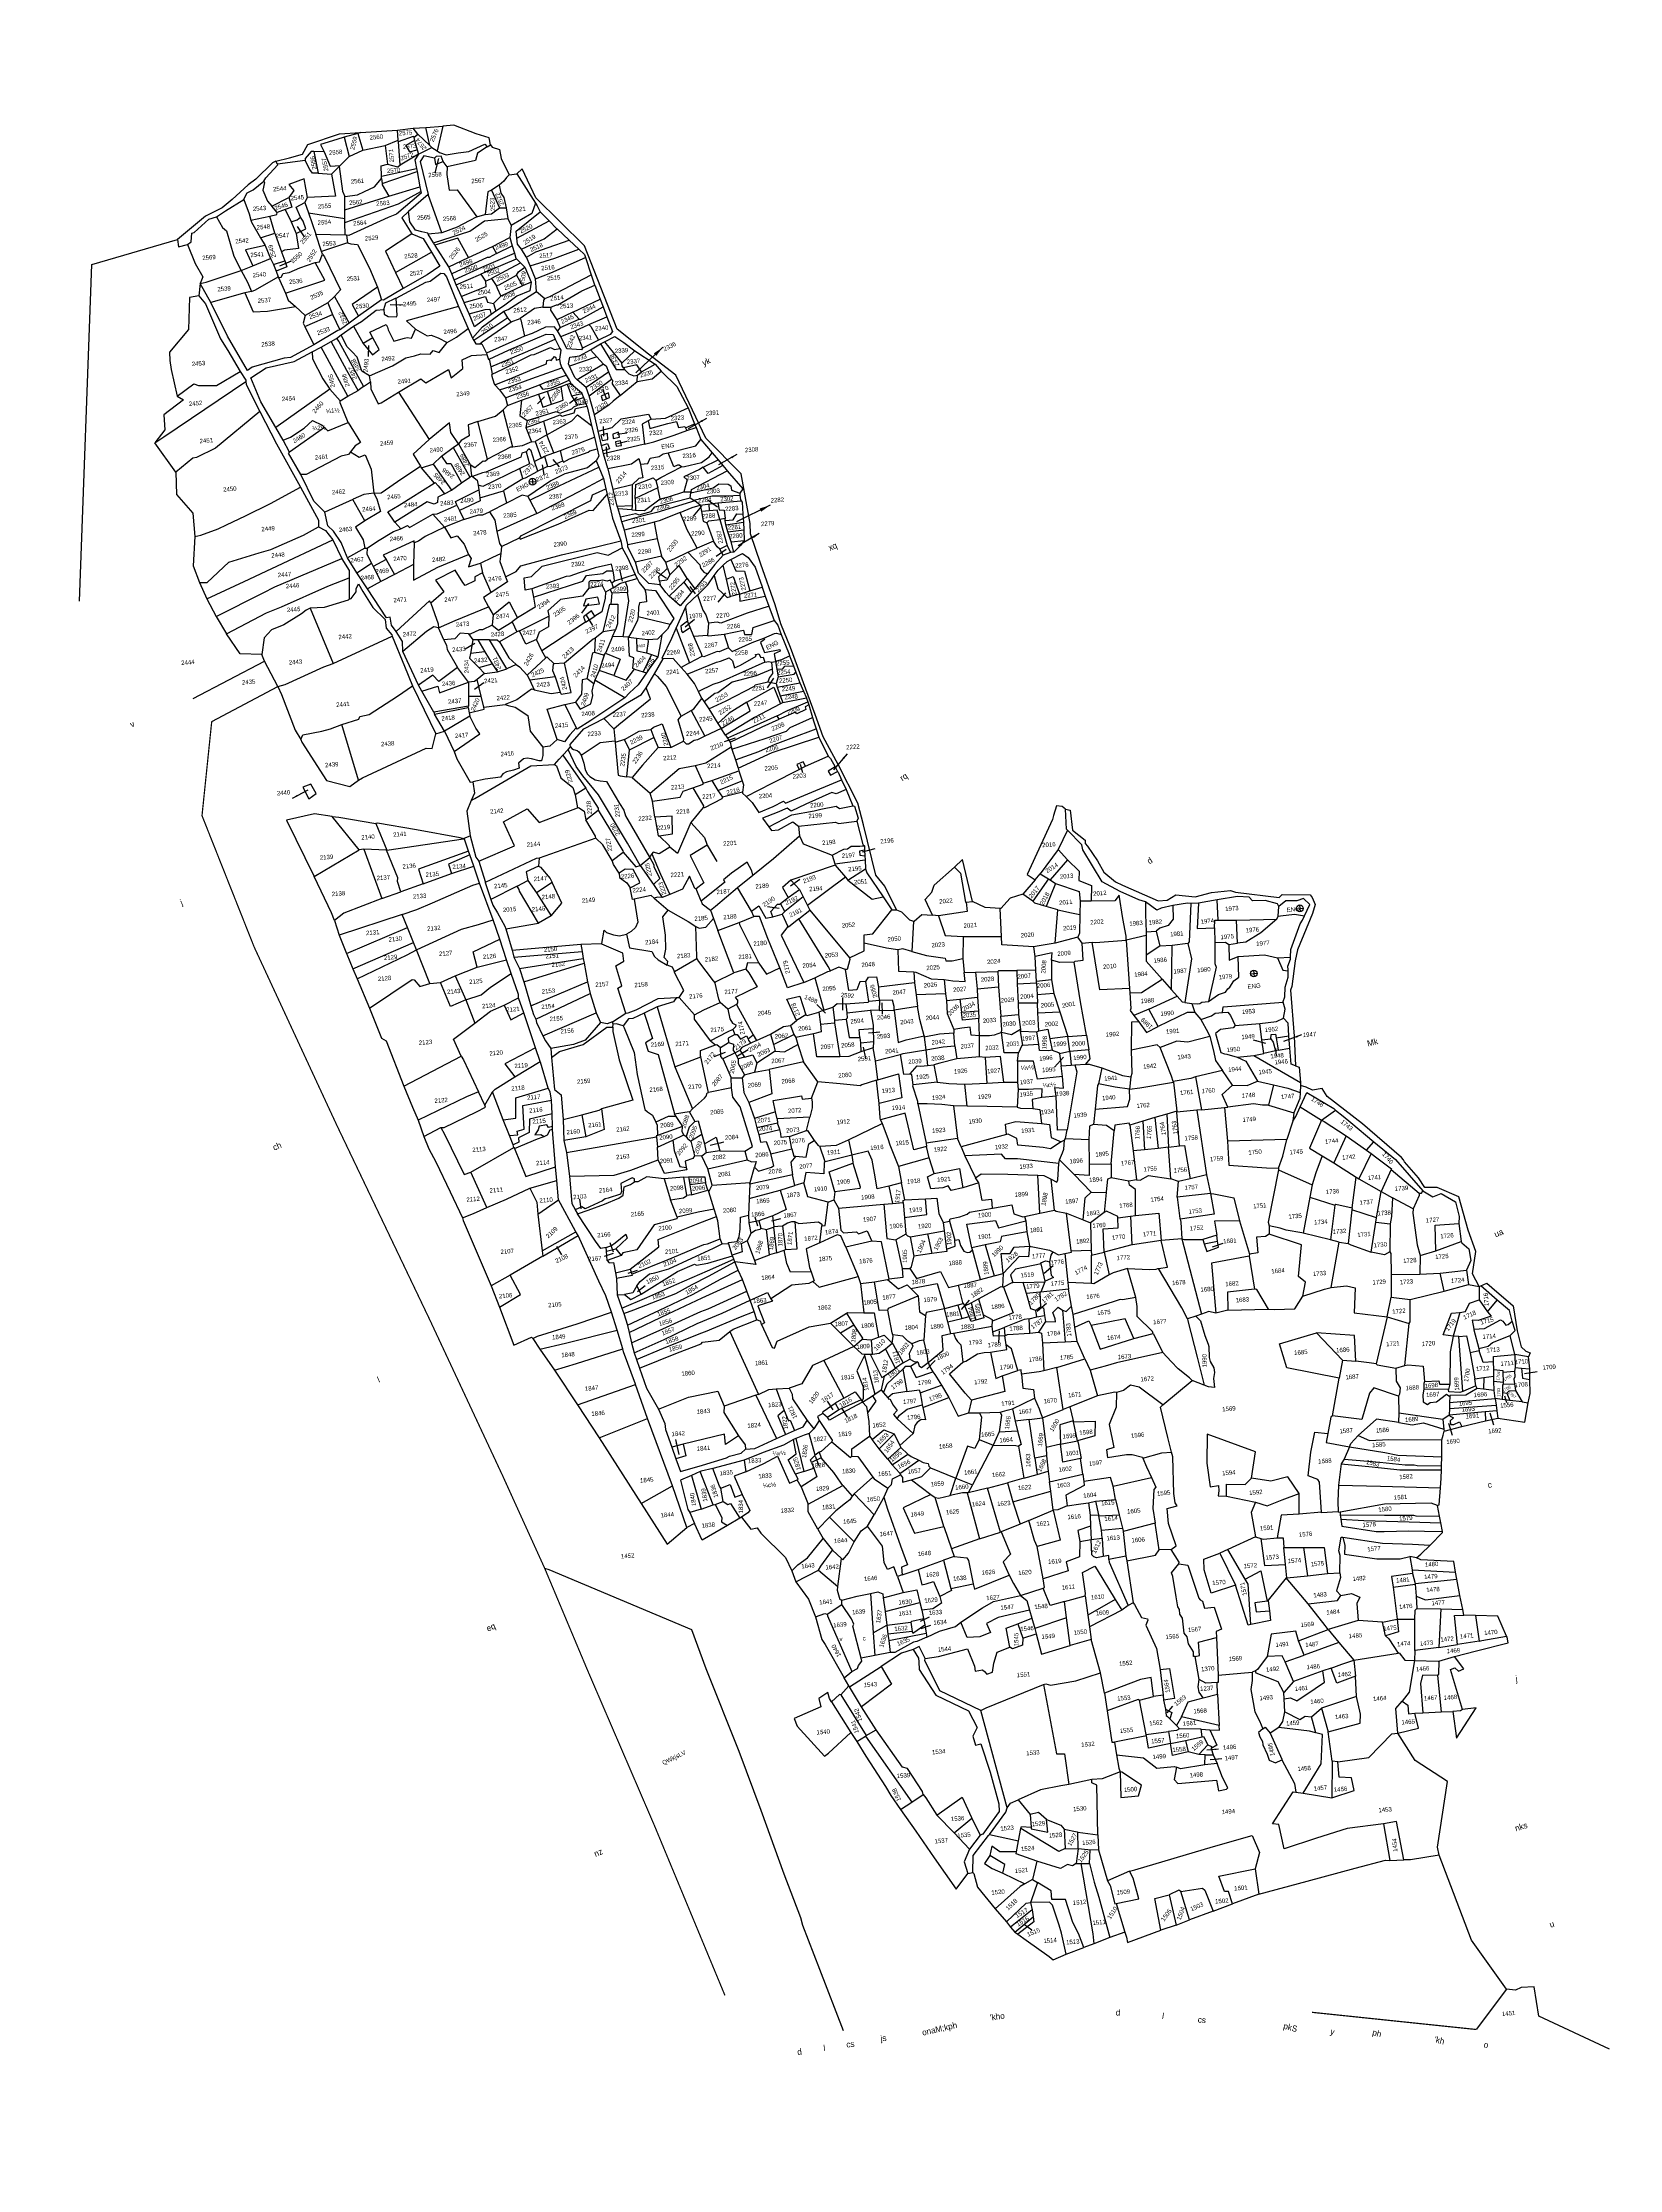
# Model space of a CAD drawing. Header units: metres. Extents: x 277515 to 230369286191, y 2056844 to 115415464409.
# Drawn here: x 230369283570 to 230369286191, y 115415460873 to 115415464409 of the extents above.
import ezdxf

# ---------------------------------------------------------------- set-up
doc = ezdxf.new("R2010")
doc.units = ezdxf.units.M
doc.header["$MEASUREMENT"] = 0
doc.linetypes.add('DIVIDE', pattern=[1.25, 0.5, -0.25, 0, -0.25, 0, -0.25])
for name, color, linetype in [('OFF', 1, 'Continuous'), ('OTHERS', 1, 'Continuous'), ('POLY_PARCEL', 6, 'Continuous'), ('POLY_ROAD', 30, 'Continuous'), ('SYM_ARROW', 1, 'Continuous'), ('TEXT_MAPIN', 7, 'Continuous'), ('TEXT_MAPOUT', 7, 'Continuous'), ('TEXT_PARCEL', 7, 'Continuous'), ('V_BOUND_LINE', 7, 'Continuous'), ('V_DIVIDE_LINE', 7, 'DIVIDE')]:
    doc.layers.add(name, color=color, linetype=linetype)
doc.styles.add('TEXT_MAP', font='', dxfattribs={"height": 1.8})
doc.styles.get('TEXT_MAP').set_extended_font_data('Kruti Dev 050')
doc.dimstyles.get("Standard").update_dxf_attribs({"dimtxt": 0.18, "dimasz": 0.18, "dimexe": 0.18, "dimexo": 0.0625, "dimgap": 0.09, "dimtad": 0, "dimtih": 1, "dimtoh": 1, "dimdec": 4, "dimzin": 0, "dimdsep": 46, "dimtxsty": 'Standard', "dimcen": 0.09, "dimadec": 0, "dimazin": 0, "dimtfac": 1, "dimtdec": 4, "dimtofl": 0, "dimtmove": 0, "dimatfit": 3, "dimfxl": 0, "dimtolj": 1, "dimtzin": 0, "dimarcsym": 0})

# ---------------------------------------------------------------- blocks, each defined once
blk = doc.blocks.new('DETAIL')
for points in [[(-1.4, 0), (1.4, 0)], [(0, 1.4), (0, -1.4)]]:
    blk.add_lwpolyline(points)
blk.add_circle((0, 0), 1.4)
blk = doc.blocks.new('TEXTARROW')
blk.add_leader([(0.04, -0.01), (8.68, -0.01)], dimstyle='Standard', override={"dimtxt": 2.5, "dimasz": 2.5, "dimexe": 1.25, "dimexo": 0.625, "dimgap": 0.625, "dimtad": 1, "dimtih": 0, "dimtoh": 0, "dimzin": 8, "dimcen": 2.5, "dimtofl": 1})
blk = doc.blocks.new('ee')
at = {"layer": 'OFF'}
for points in [[(194.27, 973.96), (209.57, 973.64)], [(209.57, 973.64), (216, 973.92)], [(216, 973.92), (221.17, 973.85)], [(221.17, 973.85), (228.26, 973.76)], [(232.74, 973.83), (228.26, 973.76)], [(256.99, 951.88), (259.27, 953.65)], [(63.6, 791.52), (79.97, 928.96)], [(284.47, 393.42), (281.24, 392.05)]]:
    blk.add_lwpolyline(points, dxfattribs=at)
at = {"layer": 'OTHERS'}
blk.add_lwpolyline([(312.32, 670.65), (315.84, 663.65)], dxfattribs=at)
at = {"layer": 'POLY_PARCEL'}
for points in [[(187.44, 972.56), (188.85, 964.53)], [(193.27, 973.63), (194.68, 966.65)], [(204.04, 967.84), (209.53, 969.59)], [(209.52, 969.01), (215.86, 970.63), (215.96, 970.11)], [(209.52, 969.01), (209.53, 969.59)], [(209.53, 969.59), (209.57, 973.64)], [(215.96, 970.11), (217.68, 971.33)], [(215.96, 970.11), (216.21, 968.86)], [(217.68, 971.33), (216, 973.92)], [(217.68, 971.33), (222.3, 966.3)], [(222.3, 966.3), (221.17, 973.85)], [(228.26, 973.76), (225.05, 963.84)], [(247.07, 964.54), (246.79, 967.48), (241.62, 969.5), (232.74, 973.83)], [(175.64, 958.67), (173.33, 958.88), (172.35, 960.55), (170.78, 964.33)], [(174.65, 967.73), (175.64, 958.67)], [(178.81, 967.21), (180.81, 961.18), (184.94, 961.18)], [(184.45, 960.76), (184.94, 961.18)], [(184.94, 961.18), (188.85, 964.53)], [(188.85, 964.53), (194.68, 966.65)], [(194.68, 966.65), (204.04, 967.84)], [(204.04, 967.84), (204.39, 960.15)], [(209.43, 959.25), (209.52, 969.01)], [(217.33, 963.16), (209.43, 959.25)], [(216.21, 968.86), (212.5, 967.14), (213.69, 964.35), (216.96, 965.03)], [(217.33, 963.16), (215.71, 960.9), (216.07, 957.41)], [(216.21, 968.86), (216.96, 965.03)], [(216.96, 965.03), (217.33, 963.16)], [(217.33, 963.16), (223.06, 965.46)], [(223.73, 960.94), (219.5, 962.26), (217.82, 960.05), (219.94, 946.29)], [(222.3, 966.3), (223.06, 965.46)], [(223.06, 965.46), (225.05, 963.84)], [(227.18, 959.35), (226.56, 961.55), (224.44, 961.55), (223.73, 960.94)], [(223.73, 960.94), (223.92, 958.35), (227.18, 959.35)], [(225.05, 963.84), (225.96, 963.14), (228.68, 961.96), (233.58, 962.37), (238.05, 962.51), (244.76, 965.03), (245.72, 963.85)], [(245.72, 963.85), (241.48, 961.64), (240.51, 958.72), (228.59, 956.97)], [(245.72, 963.85), (247.07, 964.54)], [(247.07, 964.54), (247.7, 963.49), (250.63, 962.31), (250.98, 958.6), (253.78, 951.69)], [(153.11, 957.32), (153.3, 956.7), (152.46, 953.62), (154, 949.01), (155.58, 946.72)], [(170.47, 949.16), (169.7, 956.92), (163.27, 955.03), (165.09, 952.52), (162.85, 949.79)], [(181.02, 957.83), (181.93, 948.81), (170.47, 949.16)], [(175.64, 958.67), (181.02, 957.83)], [(181.02, 957.83), (184.45, 960.76)], [(184.45, 960.76), (185.01, 950.56), (185.78, 948.26)], [(185.78, 948.26), (190.95, 948.54), (194.02, 949.65), (198.22, 951.26), (201.36, 954.47)], [(201.36, 954.47), (201.42, 955.44)], [(201.36, 954.47), (201.44, 952.36)], [(201.42, 955.44), (201.64, 959.57), (204.39, 960.15)], [(201.42, 955.44), (216.07, 957.41)], [(201.44, 952.36), (201.43, 951.78)], [(201.44, 952.36), (216.2, 956.12)], [(204.39, 960.15), (208.31, 958.69), (209.43, 959.25)], [(216.07, 957.41), (216.2, 956.12)], [(216.2, 956.12), (216.85, 949.7)], [(228.59, 956.97), (227.18, 959.35)], [(228.59, 956.97), (228.26, 953.94), (228.73, 947.39), (231.97, 947.23), (239.15, 935.56)], [(132.57, 944.28), (134.69, 939.69), (136.16, 938.15), (138.4, 927.6), (140.84, 921.45)], [(144.34, 950.43), (146.1, 944.33), (146.45, 941.82)], [(154.42, 942.72), (157.29, 943.14), (157.54, 943.99)], [(155.58, 946.72), (162.85, 949.79)], [(157.54, 943.99), (155.58, 946.72)], [(160.96, 944.97), (157.54, 943.99)], [(162.85, 949.79), (163.69, 945.74), (160.96, 944.97)], [(160.96, 944.97), (162.9, 939.77)], [(166.95, 941.38), (165.48, 945.5), (169.26, 947.18)], [(169.26, 947.18), (170.47, 949.16)], [(169.26, 947.18), (170.38, 942.84)], [(184.87, 937.68), (207.52, 943.55), (217.04, 947.75)], [(217.04, 947.75), (217.11, 947.06), (206.35, 939.31), (202.77, 938.24), (186.13, 932.23), (185.18, 932.45)], [(185.31, 942.83), (185.78, 948.26)], [(185.31, 942.83), (203.83, 946.98)], [(201.43, 951.78), (203.83, 946.98)], [(203.83, 946.98), (216.85, 949.7)], [(219.94, 946.29), (211.36, 940.02)], [(216.85, 949.7), (217.04, 947.75)], [(224.23, 930.12), (219.94, 946.29)], [(246.03, 945.96), (244.45, 945.48), (242.64, 936.26)], [(249.34, 947.77), (246.03, 945.96)], [(246.03, 945.96), (248.71, 938.54)], [(253.78, 951.69), (252.58, 950.69), (251.4, 949.19), (249.34, 947.77)], [(249.34, 947.77), (249.74, 944.38), (250.76, 942.56), (251.4, 938.3)], [(253.78, 951.69), (256.99, 951.88)], [(79.97, 928.96), (115.83, 936.32)], [(146.45, 941.82), (154.42, 942.72)], [(146.45, 941.82), (146.66, 940.91), (149.88, 934.13)], [(149.88, 934.13), (155.89, 935.6)], [(155.89, 935.6), (154.42, 942.72)], [(155.89, 935.6), (158.16, 927.4)], [(164.64, 934.74), (165.13, 928.52), (159.26, 928.31), (158.07, 927.75), (158.16, 927.4)], [(162.9, 939.77), (165.55, 940.33), (166.95, 941.38)], [(162.9, 939.77), (164.64, 934.74)], [(164.64, 934.74), (168.7, 936.42), (167.86, 939.56), (166.95, 941.38)], [(170.38, 942.84), (185.02, 939.35)], [(170.38, 942.84), (172.61, 933.9)], [(184.59, 932.58), (184.87, 937.68)], [(184.87, 937.68), (185.02, 939.35)], [(185.02, 939.35), (185.31, 942.83)], [(239.15, 935.56), (235.91, 934.14), (230.7, 931.93), (224.23, 930.12)], [(239.15, 935.56), (242.48, 936.25), (242.64, 936.26)], [(242.64, 936.26), (245.24, 936.33), (248.71, 938.54)], [(248.71, 938.54), (251.4, 938.3)], [(251.4, 938.3), (251.79, 933.81)], [(119.71, 933.91), (122.32, 925.92), (124.91, 920.2), (123.7, 917.45)], [(151.49, 930.95), (143.31, 929.83), (145.76, 922.99)], [(149.88, 934.13), (151.49, 930.95)], [(151.49, 930.95), (153.24, 925.36)], [(158.16, 927.4), (159.02, 924.01)], [(172.61, 933.9), (184.59, 932.58)], [(174.36, 926.56), (172.61, 933.9)], [(185.27, 929.29), (174.36, 926.56)], [(174.71, 925.45), (174.36, 926.56)], [(185.18, 932.45), (184.59, 932.58)], [(185.18, 932.45), (185.27, 929.29)], [(185.27, 929.29), (186.62, 928.71), (189.35, 928.29), (193.48, 918.16), (196.13, 910.12)], [(211.89, 930.84), (200.56, 924.52), (203.98, 915.51)], [(224.23, 930.12), (218.69, 930.11)], [(220.54, 926.4), (235.77, 929.86), (242.16, 933.65), (251.79, 933.81)], [(234.35, 919.22), (230.64, 927.5), (221.05, 925.39)], [(244.55, 922.92), (251.93, 925.94)], [(251.79, 933.81), (252.9, 930.8)], [(254.8, 925.55), (268.53, 931.56)], [(256.26, 920.83), (260.61, 922.45), (265.96, 924.25), (271.53, 927.91)], [(123.7, 917.45), (126.1, 917.82), (140.84, 921.45)], [(140.84, 921.45), (145.76, 922.99)], [(140.84, 921.45), (143.08, 916.42), (144.41, 912.51)], [(144.41, 912.51), (146.09, 913.07), (155.86, 917.7)], [(145.76, 922.99), (153.24, 925.36)], [(153.24, 925.36), (154.29, 922.78)], [(154.29, 922.78), (159.02, 924.01)], [(154.29, 922.78), (155.14, 920)], [(159.02, 924.01), (159.68, 921.39), (155.14, 920)], [(155.14, 920), (155.86, 917.7)], [(155.86, 917.7), (155.98, 917.34)], [(155.98, 917.34), (157.03, 917.34), (158, 918.81), (160.52, 919.09), (164.92, 920.56), (171.49, 922.23)], [(155.98, 917.34), (158.29, 910.67)], [(158.29, 910.67), (174.78, 914.72), (171.49, 922.23)], [(171.49, 922.23), (173.17, 922.44), (174.71, 925.45)], [(174.71, 925.45), (175.41, 924.3), (180.94, 910.18), (178.21, 907.67)], [(203.98, 915.51), (219.35, 922.63)], [(225.93, 915.97), (234.35, 919.22)], [(245.98, 919.82), (242.82, 918.45), (242.05, 918.57), (226.93, 913.02)], [(227.76, 910.54), (239.55, 914.82), (253.27, 919.45)], [(234.35, 919.22), (244.55, 922.92)], [(244.55, 922.92), (245.98, 919.82)], [(245.98, 919.82), (252.65, 922.46)], [(258.09, 917.38), (262.06, 919.31), (267.3, 920.59), (276.1, 922.94)], [(259.35, 913.68), (269.63, 916.03), (279.85, 918.85)], [(122.64, 912.59), (118.85, 912.13), (117.37, 899.02), (108.81, 890.46), (108.7, 886.97), (108.91, 883.27), (110.53, 872.13)], [(141.68, 912.16), (127.32, 909.42)], [(144.41, 912.51), (141.68, 912.16)], [(141.68, 912.16), (144.38, 904.1), (150.25, 903.89), (161.92, 904.87)], [(158.29, 910.67), (159.06, 907.81), (161.92, 904.87)], [(196.13, 910.12), (185.16, 903.9), (187.4, 898.82)], [(196.13, 910.12), (197.37, 904.73)], [(203.98, 915.51), (206.55, 908.66)], [(228.45, 908.47), (238.81, 911.97)], [(240.56, 908.98), (240.5, 906.66), (230.19, 903.43)], [(238.81, 911.97), (238.95, 912.02), (253.96, 917.09)], [(238.81, 911.97), (240.56, 908.98)], [(240.56, 908.98), (243.04, 909.87)], [(243.04, 909.87), (243.24, 909.94), (255.49, 915.32)], [(243.04, 909.87), (244.79, 906.84)], [(244.79, 906.84), (246.04, 907.02), (253.37, 910.29)], [(253.37, 910.29), (254.38, 911.66), (257.14, 913.41)], [(253.37, 910.29), (255.51, 905.83)], [(261.11, 908.21), (267.54, 910.21), (282.29, 915.28)], [(161.92, 904.87), (165.49, 900.89)], [(165.49, 900.89), (164.51, 897.82), (165.05, 896.45)], [(165.05, 896.45), (176.82, 900.37)], [(175.27, 905.29), (165.49, 900.89)], [(178.21, 907.67), (175.27, 905.29)], [(175.27, 905.29), (176.82, 900.37)], [(176.82, 900.37), (179.3, 893.91)], [(178.21, 907.67), (183.26, 896.27)], [(197.92, 900.68), (197.96, 898.83), (199.5, 897.72), (202.86, 897.37), (203.21, 897.86), (203.4, 905.03)], [(231.05, 900.93), (239.96, 902.73), (240.68, 900.23), (243, 899.52)], [(246.32, 902.29), (243, 899.52)], [(244.79, 906.84), (245.03, 905.65), (246.32, 902.29)], [(255.51, 905.83), (246.32, 902.29)], [(259.17, 907.06), (255.51, 905.83)], [(261, 902.95), (264.21, 899.79)], [(264.21, 899.79), (263.57, 899.27), (263.05, 896.36)], [(264.21, 899.79), (266.37, 900.45), (284.04, 907.94)], [(266.32, 896.06), (268.76, 896.82), (269.28, 896.82), (274.52, 899.32), (279.64, 901.7), (285.08, 903.65)], [(165.05, 896.45), (168.14, 888.62)], [(189.9, 874.08), (186.89, 876.18), (185.49, 882.05), (183.54, 884.42), (181.51, 886.8), (179.65, 891.76)], [(184.94, 894.95), (188.31, 887.5)], [(192.57, 889.46), (191.46, 891.9), (198.38, 894.56), (198.94, 893.44), (199.08, 892.25), (201.03, 887.5), (205.51, 888.34), (206.62, 888.55), (208.37, 888.13), (210.2, 891.64)], [(228.64, 899.45), (206.91, 895.34), (210.2, 891.64)], [(210.2, 891.64), (214.81, 888.56), (216.49, 888.7), (219.28, 887.31), (222.78, 885.07)], [(232.69, 896.12), (239.43, 897.37), (241.39, 897.37), (241.74, 895.07)], [(248.45, 893.18), (238.9, 887.86), (233.76, 885.06)], [(236.09, 883.46), (237.15, 884.25), (243.67, 887.97), (249.6, 891.4)], [(243, 899.52), (243.72, 896.3)], [(248.45, 893.18), (247.03, 896.04)], [(249.6, 891.4), (248.45, 893.18)], [(249.6, 891.4), (253.5, 892.51)], [(263.05, 896.36), (259.66, 896.14), (253.5, 892.51)], [(253.5, 892.51), (253.73, 891.93), (254.62, 885.1)], [(263.05, 896.36), (266.32, 896.06)], [(266.32, 896.06), (266.14, 894.96), (268.41, 890.71)], [(275.22, 893.39), (268.41, 890.71)], [(275.22, 893.39), (286.82, 897.73)], [(277.6, 890.19), (275.22, 893.39)], [(277.6, 890.19), (278.3, 890.25), (287.76, 894.54)], [(167.25, 885.74), (167.11, 882.89), (170.67, 874.36), (173.19, 869.96)], [(180.32, 866.47), (171, 887.47)], [(184.79, 868.43), (180.81, 876.95), (175.3, 889.45)], [(177.58, 890.5), (178.5, 889.18), (187.03, 869.89)], [(192.57, 889.46), (188.31, 887.5)], [(188.31, 887.5), (191.81, 882.61), (194.74, 884.5), (192.57, 889.46)], [(189.9, 874.08), (193.41, 875.28), (199.63, 877.37), (205.3, 880.24), (208.93, 880.8), (211.59, 881.35), (215.36, 880.87), (216.83, 882.26), (219.14, 881.35), (222.78, 885.07)], [(222.78, 885.07), (226.83, 886.96), (231.87, 890.07)], [(233.28, 886.1), (233.76, 885.06)], [(233.76, 885.06), (234.42, 883.61), (236.09, 883.46)], [(236.09, 883.46), (236.92, 883.38), (238.54, 879.4)], [(239.83, 873.71), (254.49, 878.59), (267.12, 882.8)], [(269.52, 887.46), (268.27, 886.22)], [(268.41, 890.71), (269.52, 887.46)], [(269.46, 883.76), (275.51, 885.66)], [(269.52, 887.46), (277.6, 890.19)], [(275.51, 885.66), (281.38, 887.75)], [(275.51, 885.66), (276.15, 884.14), (278.01, 878.31)], [(281.38, 887.75), (289.02, 890.29)], [(281.38, 887.75), (282.08, 886.88), (284.78, 880.96)], [(99.79, 853.87), (103.63, 855.96), (139.07, 875.94)], [(110.53, 872.13), (117.69, 876.62), (119.59, 875.88), (126.89, 875.24), (137.12, 880.21)], [(190.11, 871.57), (189.9, 874.08)], [(201.22, 866.38), (210.82, 871.15), (212.67, 869.3), (222.42, 874.06), (223.22, 870.57), (228.31, 873.96), (228.33, 877.54), (232.36, 878.92), (238.67, 878.81)], [(239.42, 876.9), (239.83, 873.71)], [(239.83, 873.71), (240.12, 870.62)], [(240.12, 870.62), (244.66, 872.31), (256.76, 877.25), (257.98, 877.31), (264.84, 879.58), (266.41, 878.65), (268.74, 878.84)], [(240.9, 866.19), (246.87, 868.07), (257.4, 871.38), (262.69, 873.01), (262.92, 874.46), (264.15, 874.58), (264.79, 874.23), (266.3, 875.74), (266.71, 875.33), (266.82, 874.29), (268.17, 874.57)], [(283.6, 874.22), (272.08, 871.3)], [(281.21, 877.34), (283.6, 874.22)], [(283.6, 874.22), (285.99, 871.02)], [(285.54, 879.45), (291.01, 868.36), (294.38, 868.07)], [(287.19, 880.14), (293.62, 870.8)], [(293.62, 870.8), (299.28, 875.43)], [(110.53, 872.13), (112.96, 870.5), (104.36, 864.93), (104.32, 858.77), (99.79, 853.87)], [(173.19, 869.96), (149.77, 856.03)], [(173.19, 869.96), (177.05, 864.81)], [(177.01, 864.03), (177.05, 864.81)], [(177.05, 864.81), (180.32, 866.47)], [(180.32, 866.47), (184.79, 868.43)], [(187.03, 869.89), (184.79, 868.43)], [(187.03, 869.89), (190.11, 871.57)], [(190.11, 871.57), (189.99, 868.71), (192.43, 862.36), (193.75, 862.57), (201.22, 866.38)], [(201.22, 866.38), (212.2, 845.96)], [(240.12, 870.62), (239.83, 870.28), (240.59, 866.61), (240.9, 866.19)], [(240.9, 866.19), (242.57, 863.94)], [(242.57, 863.94), (247.05, 865.04), (256.24, 867.6), (268.91, 870.87)], [(259.14, 864.64), (262.17, 865.68), (270.4, 867.76)], [(259.14, 864.64), (260.19, 862.89), (262.46, 862.89), (263.97, 863.12), (267.93, 864.46), (271.4, 865.65)], [(285.99, 871.02), (274.73, 865.53)], [(278.15, 862.07), (278.6, 862.47), (287.86, 867.69)], [(285.99, 871.02), (287.04, 870.26), (287.86, 867.69)], [(287.86, 867.69), (288.84, 864.62)], [(294.15, 868.82), (293.56, 869.75), (293.62, 870.8)], [(301.3, 866.55), (299.61, 869.58), (294.15, 868.82)], [(294.15, 868.82), (294.38, 868.07)], [(294.38, 868.07), (296.12, 866.21), (298.1, 865.22), (299.56, 865.39)], [(299.21, 862.83), (305.43, 863.41), (309.43, 866.28)], [(299.21, 862.83), (299.56, 865.39)], [(299.56, 865.39), (301.3, 866.55)], [(301.3, 866.55), (307.21, 869.31)], [(143.78, 863.09), (124.43, 849.66), (116.39, 846.44), (114.83, 846.24), (107.33, 841.06)], [(152.42, 850.65), (155.47, 851.57), (161.37, 854.77), (165.09, 857.68), (168.86, 855.47), (169.72, 854.45)], [(179.65, 855.73), (177.01, 864.03)], [(242.57, 863.94), (244.78, 860.57)], [(243.49, 855.66), (245.3, 857.37)], [(244.78, 860.57), (259.14, 864.64)], [(244.78, 860.57), (245.3, 857.37)], [(245.3, 857.37), (251.23, 859)], [(251.23, 859), (250.13, 852.81), (252.98, 850.54)], [(251.23, 859), (258.46, 860.9)], [(258.46, 860.9), (262.28, 861.9)], [(258.46, 860.9), (259.73, 855.48), (263.45, 856.41)], [(262.28, 861.9), (267.95, 863.36)], [(263.45, 856.41), (262.28, 861.9)], [(263.45, 856.41), (266.36, 857.11), (268.34, 857.57), (267.95, 863.36)], [(267.95, 863.36), (270.55, 864.03)], [(270.55, 864.03), (272, 864.4)], [(270.55, 864.03), (271.89, 859.09)], [(271.89, 859.09), (276.2, 859.77)], [(271.89, 859.09), (272.97, 857.07)], [(272.97, 857.07), (276.74, 858.01)], [(272.97, 857.07), (273.99, 855.16)], [(279.11, 858.5), (288.84, 864.62)], [(291.75, 857.59), (288.78, 855.5), (286.98, 854.16), (280.69, 850.55)], [(284.01, 857.94), (284.48, 856.19), (287.33, 857.12), (287.09, 859.16), (284.01, 857.94)], [(288.84, 864.62), (289.19, 864.1), (288.96, 862.65), (291.75, 857.59)], [(291.75, 857.59), (299.21, 862.83)], [(107.33, 841.06), (99.79, 853.87)], [(169.72, 854.45), (154.63, 845.53)], [(169.72, 854.45), (170.94, 853), (179.65, 855.73)], [(179.65, 855.73), (183.91, 847.14), (181.6, 845.89), (179.61, 843.66)], [(223.99, 843.26), (221.21, 848.13), (221.11, 852.16), (212.2, 845.96)], [(232.62, 851.74), (228.65, 850.73), (228.65, 846.23), (225.26, 844.48), (223.99, 843.26)], [(232.62, 851.74), (240.15, 853.38), (243.49, 855.66)], [(235.43, 835.95), (232.62, 851.74)], [(246.19, 840.03), (243.49, 855.66)], [(252.98, 850.54), (252.11, 847.71)], [(252.11, 847.71), (255.02, 848.4), (259.54, 849.68)], [(252.11, 847.71), (253.91, 841.62)], [(252.98, 850.54), (259.21, 851.88), (265.03, 853.21), (266.6, 852.4), (271.54, 853.8), (272.41, 854.55), (273.99, 855.16)], [(259.54, 849.68), (266.57, 851.68), (267.37, 851.15), (272.46, 852.05), (273.04, 853.8), (277.81, 854.45)], [(259.54, 849.68), (260.53, 844.05)], [(260.53, 844.05), (271.24, 848.82), (273.73, 851.1), (279.13, 846.36)], [(273.99, 855.16), (274.22, 855.25), (277.5, 855.51)], [(281.64, 843.79), (287.4, 844.82), (291.42, 848.02), (302.82, 849.07), (303.75, 846.97)], [(303.75, 846.97), (309.57, 846.86), (319.2, 850.25)], [(107.33, 841.06), (106.97, 831.96), (113.03, 823.72), (112.97, 814.16)], [(179.61, 843.66), (178.66, 842.6), (175.63, 842.15), (160.67, 835.74), (158.51, 835.91)], [(179.61, 843.66), (182.93, 841.08), (185.43, 841.88), (187.39, 835.83), (187.74, 825.86)], [(212.2, 845.96), (205.1, 840.61), (207.68, 835.35)], [(212.94, 835.84), (216.65, 838.81)], [(216.65, 838.81), (221.74, 841.99)], [(216.65, 838.81), (218.51, 835.58), (220.2, 835.52), (223.88, 827.18)], [(221.74, 841.99), (223.99, 843.26)], [(221.74, 841.99), (227.52, 829.26)], [(223.99, 843.26), (228.17, 834.42)], [(246.19, 840.03), (245.19, 840.19), (235.43, 835.95)], [(253.91, 841.62), (249.95, 840.3), (246.19, 840.03)], [(254.59, 833.54), (253.53, 837.94), (252.63, 838.89), (251.41, 837.73)], [(253.91, 841.62), (255.55, 841.67)], [(260.53, 844.05), (255.55, 841.67)], [(255.55, 841.67), (257.41, 834.68)], [(262.7, 836.33), (260.53, 844.05)], [(265.51, 837.06), (279.9, 841.39)], [(282.52, 842.09), (282.98, 839.88), (285.31, 840.06), (285.31, 842.56), (282.52, 842.09)], [(287.52, 842.03), (287.46, 840.23), (290.14, 840.64), (289.96, 842.73), (287.52, 842.03)], [(288.33, 838.78), (288.45, 836.97), (290.72, 837.09), (290.49, 839.07), (288.33, 838.78)], [(302.36, 846.34), (299.79, 845.17), (300.14, 836.86)], [(300.14, 836.86), (304.1, 837.56), (312.59, 839.59), (317.95, 841.03)], [(303.75, 846.97), (302.36, 846.34)], [(302.36, 846.34), (302.88, 843.19), (310.32, 844.53), (313.99, 845.06), (314.57, 842.56), (317.24, 842.79), (317.49, 842.17)], [(317.49, 842.17), (321.31, 843.58)], [(317.49, 842.17), (317.95, 841.03)], [(317.95, 841.03), (321.8, 842.06)], [(112.97, 814.16), (115.47, 814.47), (122.82, 816.51), (126.35, 817.84), (134.41, 820.96), (145.05, 825.19), (157.93, 830.86)], [(187.74, 825.86), (190.77, 825.82), (199.67, 830.9), (207.68, 835.35)], [(207.68, 835.35), (208.01, 834.68)], [(208.01, 834.68), (212.94, 835.84)], [(208.01, 834.68), (212.77, 828.03)], [(212.94, 835.84), (219.64, 824.48)], [(228.17, 834.42), (229.87, 833.04), (233.58, 835.48), (234.27, 835.32), (235.43, 835.95)], [(228.17, 834.42), (228.33, 829.72)], [(251.41, 837.73), (249.69, 837.31), (249.05, 835.78), (234.21, 830.74), (232.84, 830.58), (228.72, 829.38)], [(248.31, 831.15), (232.57, 825.01), (230.63, 825.7)], [(251.41, 837.73), (252.37, 832.64), (248.31, 831.15)], [(249.21, 826.97), (248.31, 831.15)], [(279.84, 831.76), (276.01, 829.19), (266.58, 827.44), (260.59, 825.01), (250.68, 819.39)], [(257.41, 834.68), (254.59, 833.54)], [(255.55, 829.36), (254.59, 833.54)], [(259.63, 830.97), (255.55, 829.36)], [(257.41, 834.68), (258.84, 835.31)], [(258.84, 835.31), (262.7, 836.33)], [(258.84, 835.31), (259.63, 830.97)], [(259.63, 830.97), (261.12, 830.97), (266.1, 832.77)], [(262.7, 836.33), (265.51, 837.06)], [(266.1, 832.77), (265.51, 837.06)], [(266.1, 832.77), (266.42, 832.19), (268.96, 833.41), (276.75, 835.47), (277.6, 836.06), (280.64, 836.6)], [(282.5, 837.85), (285.08, 838.43), (285.66, 836.16), (282.83, 835.58)], [(300.14, 836.86), (283.02, 834.29)], [(284.35, 828.23), (294.21, 829.28), (297.29, 831.2), (297.81, 828.8)], [(297.81, 828.8), (300.84, 828.93), (301.94, 830.97), (305.67, 831.31), (307.41, 832.36), (309.56, 832.54)], [(309.56, 832.54), (321.14, 834.51), (323.42, 836.94)], [(314.51, 826.43), (313.69, 827.13), (312.94, 827.19), (311.37, 826.61), (309.56, 832.54)], [(314.51, 826.43), (315.73, 826.49), (322.88, 827.48), (326.2, 829.57), (327.53, 831.16)], [(178.91, 824.04), (166.99, 819.76)], [(187.74, 825.86), (183.56, 825.68), (179.01, 824.08), (178.91, 824.04)], [(183.11, 814.86), (178.91, 824.04)], [(187.74, 825.86), (188.72, 823.49), (189.79, 818.24), (183.11, 814.86)], [(195.31, 813.35), (192.82, 817.8), (197.71, 820.2), (212.77, 828.03)], [(216.69, 823.32), (213.84, 822.07), (213.46, 819.94), (212.05, 819.31), (209.2, 820.56), (195.31, 813.35)], [(212.77, 828.03), (213.12, 828.21), (214.37, 826.79), (216.69, 823.32)], [(216.69, 823.32), (219.64, 824.48)], [(219.64, 824.48), (223.88, 827.18)], [(221.35, 818.23), (220.86, 819.82), (230.75, 823.8)], [(223.88, 827.18), (227.52, 829.26)], [(227.52, 829.26), (228.33, 829.72)], [(228.33, 829.72), (228.72, 829.38)], [(228.72, 829.38), (230.5, 827.82), (230.63, 825.7)], [(230.63, 825.7), (230.75, 823.8)], [(230.75, 823.8), (230.96, 820.45)], [(230.96, 820.45), (240.89, 822.52)], [(240.89, 822.52), (241.42, 823.05), (249.21, 826.97)], [(240.89, 822.52), (241.69, 817.38)], [(249.21, 826.97), (250.3, 827.13), (255.55, 829.36)], [(251.36, 817.86), (263.87, 822.73), (280.7, 828.96)], [(253.7, 812.14), (271.5, 819.55), (282.17, 824.16)], [(297.81, 828.8), (297.87, 828.52), (298.4, 823.23), (296.65, 823.06), (293.8, 820.68)], [(294.5, 815.04), (295.2, 820.68), (302.58, 822.88), (303.51, 821.72)], [(303.51, 821.72), (305.78, 822.71), (314.51, 826.43)], [(303.51, 821.72), (304.1, 818.52)], [(323.32, 825.56), (321.8, 824.67), (315.21, 822.18), (316.46, 820.93), (314.68, 816.03)], [(317.66, 815.86), (317.87, 816.82), (333.14, 823.28)], [(323.32, 825.56), (329.73, 828.05)], [(331.52, 825.54), (325.19, 822.8), (323.32, 825.56)], [(112.97, 814.16), (111.34, 802.17), (113.36, 795.13)], [(113.36, 795.13), (116.48, 794.87), (126.05, 802.48), (138.73, 805.3), (143.66, 806.24), (157.58, 811.01), (163.99, 814.02)], [(183.11, 814.86), (179.1, 812.63), (181.86, 807.2), (182.22, 803.64)], [(197.54, 810.41), (195.31, 813.35)], [(197.54, 810.41), (200.39, 811.57), (201.19, 810.68), (211.16, 815.3)], [(211.16, 815.3), (212.98, 815.3), (221.35, 818.23)], [(211.16, 815.3), (215.44, 809.61)], [(221.35, 818.23), (222.23, 815.9)], [(230.96, 820.45), (231.03, 819.24), (222.23, 815.9)], [(222.23, 815.9), (223.67, 812.09)], [(223.67, 812.09), (229.81, 813.56), (231.56, 813.35), (234.48, 814.41)], [(241.69, 817.38), (234.48, 814.41)], [(234.48, 814.41), (236.39, 810.86), (236.81, 806.09)], [(250.68, 819.39), (248.32, 820.12), (241.69, 817.38)], [(245.88, 802.72), (246.12, 802.16), (262.07, 807.03), (275.32, 811.7), (276.86, 811.54), (283.13, 817.59)], [(246.78, 803.57), (276.27, 815.67), (277.17, 817.95), (282.78, 819.96)], [(250.68, 819.39), (251.36, 817.86)], [(251.36, 817.86), (253.7, 812.14)], [(293.8, 820.68), (285.81, 819.4)], [(286.94, 812.44), (292.99, 812.25)], [(287.87, 807.91), (294.11, 808.89), (295.63, 808.18), (300.61, 809.07), (302.22, 810.94), (317, 813.43)], [(293.8, 820.68), (292.99, 812.25)], [(294.5, 815.04), (294.22, 810.21)], [(294.22, 810.21), (297.87, 809.75), (304.79, 813.99)], [(304.1, 818.52), (294.5, 815.04)], [(304.79, 813.99), (304.1, 818.52)], [(304.79, 813.99), (308.63, 814.69), (314.68, 816.03)], [(314.68, 816.03), (317.66, 815.86)], [(317, 813.43), (317.45, 815.39)], [(317, 813.43), (318.52, 812.36)], [(317.45, 815.39), (326.8, 816.72), (329.2, 818.15), (333.12, 817.79), (334.1, 816.99), (334.19, 815.12), (337.49, 813.65)], [(317.66, 815.86), (317.45, 815.39)], [(318.52, 812.36), (326.09, 813.52), (332.05, 812.98), (337.52, 812.81)], [(318.87, 812.01), (318.52, 812.36)], [(115.88, 788.17), (131.76, 794.12), (143.5, 798.49), (169.39, 808.14)], [(182.22, 803.64), (174.83, 800.26)], [(182.22, 803.64), (183.11, 803.55)], [(183.11, 803.55), (187.65, 806.14), (194.42, 809.52), (197.54, 810.41)], [(202.61, 804.18), (202.7, 805.07), (189.43, 800.17), (190.5, 798.3)], [(202.61, 804.18), (201.64, 795.41)], [(215.44, 809.61), (207.24, 806.49), (204.39, 804.8), (202.61, 804.18)], [(223.67, 812.09), (215.44, 809.61)], [(215.44, 809.61), (217.79, 804.97), (220.37, 805.68), (223.05, 802.03), (224.35, 797.64)], [(253.7, 812.14), (236.81, 806.09)], [(236.81, 806.09), (237.45, 801.06), (238.14, 799.74)], [(245.88, 802.72), (246.78, 803.57)], [(292.81, 810.38), (287.14, 811.27)], [(318.87, 812.01), (302.84, 808.53), (296.07, 807.38), (288.33, 805.81)], [(301.42, 804.64), (289.07, 802.42)], [(292.99, 812.25), (292.81, 810.38)], [(292.81, 810.38), (294.22, 810.21)], [(312.45, 807.71), (303.64, 805.04), (301.42, 804.64)], [(301.42, 804.64), (302.21, 797.92)], [(312.45, 807.71), (317.54, 809.34), (320.83, 810.05)], [(318.24, 792.58), (316.46, 796.58), (314.68, 800.41), (312.45, 807.71)], [(320.83, 810.05), (318.87, 812.01)], [(320.83, 810.05), (328.14, 810.49)], [(320.83, 810.05), (321.28, 807.47)], [(328.49, 803.55), (327.69, 807.47), (321.28, 807.47)], [(321.28, 807.47), (321.63, 803.37), (323.06, 802.66)], [(324.52, 810.27), (324.41, 807.47)], [(328.14, 810.49), (337.83, 810.5)], [(328.14, 810.49), (328.49, 807.47), (330.54, 807.29), (330.63, 803.73)], [(330.63, 803.73), (328.49, 803.55)], [(330.54, 802.93), (333.84, 802.93), (335.62, 805.24), (338.09, 804.97)], [(330.54, 802.93), (330.63, 803.73)], [(113.36, 795.13), (115.88, 788.17)], [(119.01, 780.71), (139.04, 788.77), (144.13, 790.8), (172.41, 800.22)], [(178.13, 793.84), (184.41, 797.29)], [(183.11, 803.55), (182.84, 801.15), (184.41, 797.29)], [(184.41, 797.29), (184.98, 795.9)], [(190.5, 798.3), (184.98, 795.9)], [(184.98, 795.9), (187.65, 789.49)], [(190.5, 798.3), (193.41, 791.93)], [(201.64, 795.41), (193.41, 791.93)], [(201.64, 795.41), (201.11, 789), (211.44, 793.45), (224.35, 797.64)], [(224.35, 797.64), (225.33, 795.95), (223.99, 792.56), (228.98, 793.72)], [(228.98, 793.72), (234.27, 795.71), (237.65, 796.96)], [(237.65, 796.96), (237.03, 793.75), (238.84, 787.26)], [(238.14, 799.74), (237.65, 796.96)], [(238.14, 799.74), (245.88, 802.72)], [(238.84, 787.26), (243.37, 789.01), (245.46, 791.21), (262.52, 794.37), (277.08, 796.52), (287.24, 798.13)], [(249.22, 781.41), (246.41, 781.19), (246.47, 786.2), (249.52, 786.56), (254.17, 790.38), (277.2, 794.13), (281.55, 792.64), (287.56, 795.17)], [(290.02, 796.4), (302.21, 797.92)], [(302.21, 797.92), (303.37, 790.44)], [(325.11, 794.91), (318.24, 792.58)], [(323.06, 802.66), (323.86, 803.37), (328.49, 803.55)], [(323.06, 802.66), (325.11, 794.91)], [(327.51, 791.44), (326.44, 792.51), (325.11, 794.91)], [(328.49, 803.55), (330.54, 792.69)], [(330.72, 801.15), (330.54, 802.93)], [(330.72, 801.15), (337.99, 801.68)], [(331.34, 798.21), (330.72, 801.15)], [(331.34, 798.21), (337.91, 798.56)], [(332.32, 794.02), (331.34, 798.21)], [(115.88, 788.17), (119.01, 780.71)], [(122.77, 773.2), (139.74, 780.56), (146.16, 782.43), (165.8, 789.32), (174.79, 792.13)], [(187.65, 789.49), (181.93, 786.9)], [(193.41, 791.93), (187.65, 789.49)], [(229.52, 789.72), (226.22, 788.29), (226.13, 786.69), (221.95, 785), (221.23, 786.42), (218.38, 791.67), (210.1, 788.2), (213.04, 783.13), (207.43, 779.03)], [(228.98, 793.72), (229.52, 789.72)], [(232.4, 781.29), (229.52, 789.72)], [(238.84, 787.26), (239.43, 785.12), (232.4, 781.29)], [(283.09, 786.13), (283.05, 786.66), (282.57, 788.86), (275.77, 787.97), (269.15, 786.42), (265.21, 785.41), (263.72, 785.41), (249.22, 781.41)], [(249.64, 777.95), (270.28, 782.84), (272.01, 785.11), (278.75, 785.41), (280.48, 786.36), (283.09, 786.13)], [(283.21, 781.77), (283.28, 783.44), (283.09, 786.13)], [(303.37, 790.44), (292.56, 788.9)], [(304.88, 787.86), (303.37, 790.44)], [(304.88, 787.86), (308.8, 789.11), (314.32, 791.24)], [(305.42, 785.37), (304.88, 787.86)], [(314.32, 791.24), (318.24, 792.58)], [(314.32, 791.24), (318.78, 785.63), (318.95, 784.3), (320.11, 782.52), (321.62, 781.74)], [(330.54, 792.69), (327.51, 791.44)], [(328.59, 788.9), (327.51, 791.44)], [(330.54, 792.69), (331.76, 789.74)], [(331.65, 786.81), (333.32, 781.95), (336.88, 781.6), (338.29, 773.3)], [(332.32, 794.02), (337.78, 794.18)], [(333.03, 789.74), (332.32, 794.02)], [(119.01, 780.71), (122.77, 773.2)], [(157.85, 780.96), (156.07, 780.32), (154.06, 778.99), (146.55, 775), (141.31, 773.44), (138.02, 770.31), (136.54, 763.66)], [(174.07, 783.35), (173.63, 782.9), (163.61, 780.79), (157.85, 780.96)], [(157.85, 780.96), (165.35, 757.54)], [(207.43, 779.03), (206.89, 779.92), (192.27, 768.55)], [(207.43, 779.03), (209.68, 770.28), (209.68, 768.59)], [(232.4, 781.29), (229.1, 779.54), (230.91, 775.6)], [(249.64, 777.95), (249.99, 773.78), (242.42, 770.04)], [(249.22, 781.41), (249.64, 777.95)], [(272.49, 779.8), (269.62, 776.7), (260.55, 776.1), (254.95, 771.87), (255.19, 769.84), (255.17, 769.65)], [(282.06, 781.06), (281.5, 782.42), (280.24, 782.07), (278.45, 782.66), (276.96, 782.48), (273.32, 782.72), (272.73, 782.3), (272.49, 779.8)], [(272.49, 779.8), (278.09, 780.46), (279.23, 777.58)], [(279.23, 777.58), (278.87, 775.13), (277.02, 769.77), (274.04, 768.21)], [(281.26, 778.53), (279.23, 777.58)], [(282.5, 779.19), (281.26, 778.53)], [(281.26, 778.53), (281.79, 777.06)], [(283.21, 781.77), (282.06, 781.06)], [(282.06, 781.06), (282.5, 779.19)], [(282.5, 779.19), (285.35, 780.71), (287.67, 781.15)], [(291.94, 783.92), (283.21, 781.77)], [(287.67, 781.15), (292.6, 782.18)], [(287.67, 781.15), (288.29, 779.1), (288.29, 776.79)], [(301.76, 780.29), (301.59, 782.25), (305.42, 785.37)], [(306.13, 782.61), (304.7, 780.47), (301.76, 780.29)], [(301.76, 780.29), (301.86, 778.76)], [(305.13, 773.9), (311.56, 779.14)], [(305.42, 785.37), (306.13, 782.61)], [(313.08, 780.47), (310.31, 786.08), (306.13, 782.61)], [(311.56, 779.14), (313.08, 780.47)], [(311.56, 779.14), (314.36, 774.56)], [(313.08, 780.47), (315.91, 776.02)], [(324.25, 780.86), (325.39, 775.28), (328.87, 771.36), (330.29, 771.63)], [(329.22, 778.93), (328.34, 784.75)], [(329.22, 778.93), (332.07, 779.73), (334.03, 772.34)], [(330.29, 771.63), (329.22, 778.93)], [(136.54, 763.66), (127.62, 764.6), (122.77, 773.2)], [(209.68, 768.59), (207.81, 769.13), (204.61, 767.52), (194.3, 760.17)], [(209.68, 768.59), (216.81, 771.08), (230.91, 775.6)], [(230.91, 775.6), (232.48, 772.15)], [(232.48, 772.15), (231.68, 767.88)], [(231.68, 767.88), (234.2, 765.63), (240.02, 768.64)], [(232.48, 772.15), (239.52, 776.85), (242.42, 770.04)], [(242.42, 770.04), (240.02, 768.64)], [(240.02, 768.64), (241.62, 764.33)], [(242.73, 764.63), (255.17, 769.65)], [(255.17, 769.65), (254.77, 765.31), (250.71, 763.46), (249.44, 760.52)], [(274.04, 768.21), (272.91, 770.42), (269.45, 768.21), (270.04, 766.07)], [(271, 775.43), (269.74, 772.81), (276.43, 773.04), (275.89, 775.79), (271, 775.43)], [(276.89, 761.48), (280.54, 772.52), (281.07, 772.47)], [(281.79, 777.06), (281.07, 772.47)], [(281.07, 772.47), (283.84, 772.25), (283.04, 764.24), (282.06, 761.83)], [(288.29, 776.79), (281.79, 777.06)], [(284.98, 758.75), (288.56, 773.32), (288.29, 776.79)], [(295.39, 777.36), (295.68, 775.9), (295.68, 772.34), (292.74, 772.07), (292.3, 770.38), (291.76, 766.55)], [(311.43, 768.74), (311.79, 763.01)], [(316.81, 773.41), (318.48, 766.97), (319.49, 764.94), (320.39, 761.48), (319.55, 756.54)], [(334.03, 772.34), (330.29, 771.63)], [(334.03, 772.34), (333.94, 769.49), (344.51, 770.62)], [(334.03, 772.34), (338.29, 773.3)], [(338.29, 773.3), (343.52, 774.47)], [(106.93, 747.9), (137.31, 760.8)], [(137.31, 760.8), (136.54, 763.66)], [(141.93, 750.01), (137.31, 760.8)], [(165.35, 757.54), (190.42, 766.71)], [(211.46, 763.52), (209.68, 768.59)], [(221.73, 765.14), (218.41, 765.65), (216.01, 763.61), (211.46, 763.52)], [(211.46, 763.52), (212.35, 761.08), (212.53, 759.48), (216.09, 751.74)], [(231.68, 767.88), (227.59, 766.28), (226.43, 766.37), (222.42, 765.03), (221.73, 765.14)], [(221.73, 765.14), (223.39, 762.6)], [(223.39, 762.6), (221.87, 757.04)], [(225.44, 762.42), (223.39, 762.6)], [(225.44, 762.42), (227.84, 757.26)], [(230.16, 762.06), (225.44, 762.42)], [(230.16, 762.06), (233.28, 761.8), (234.17, 760.82)], [(236.3, 749.52), (230.16, 762.06)], [(241.62, 764.33), (234.17, 760.82)], [(234.17, 760.82), (237.46, 754.05), (240.22, 751.03)], [(242.73, 764.63), (241.62, 764.33)], [(249.44, 760.52), (244.93, 759.01), (242.73, 764.63)], [(251.25, 755.81), (249.44, 760.52)], [(270.04, 766.07), (251.25, 755.81)], [(270.04, 766.07), (274.04, 768.21)], [(276.89, 761.48), (273.43, 759.14)], [(282.06, 761.83), (276.89, 761.48)], [(280.63, 759.25), (282.06, 761.83)], [(291.76, 766.55), (291.41, 765.13), (289.36, 761.57), (287.12, 758.5)], [(291.76, 766.55), (304.69, 762.36)], [(306.97, 760.59), (311.25, 745.89)], [(311.79, 763.01), (308.93, 761.22), (308.99, 759.07), (309.41, 758.59), (312.66, 760.32)], [(312.66, 760.32), (311.79, 763.01)], [(313.88, 756.57), (312.66, 760.32)], [(345.3, 766.27), (336.47, 764.26), (325.44, 761.11), (323.99, 761.56), (320.39, 761.48)], [(326.41, 756.42), (334.42, 757.45), (334.67, 755.69), (337.73, 755.39), (338.48, 758.2), (347.28, 760.38)], [(141.93, 750.01), (145, 750.58), (161.44, 756.45), (165.35, 757.54)], [(216.09, 751.74), (208.07, 746.66), (205.85, 749.42), (199.6, 745.87)], [(220.18, 745.42), (216.09, 751.74)], [(221.87, 757.04), (221.34, 755.12), (224.82, 751.04)], [(227.84, 757.26), (221.87, 757.04)], [(224.82, 751.04), (230.42, 752.05)], [(227.84, 757.26), (230.42, 752.05)], [(230.42, 752.05), (232.33, 748.66)], [(244.42, 746.28), (252.59, 752.75)], [(252.59, 752.75), (251.25, 755.81)], [(252.59, 752.75), (253.05, 753.1), (255.86, 749.98)], [(272.59, 758.84), (260.07, 749.89)], [(268.78, 742.74), (272.07, 753.25), (272.7, 753.51)], [(273.43, 759.14), (272.59, 758.84)], [(273.43, 759.14), (272.7, 753.51)], [(272.7, 753.51), (276.64, 751.89)], [(276.64, 751.89), (274.03, 745.77)], [(276.64, 751.89), (277.13, 752.67)], [(280.63, 759.25), (277.13, 752.67)], [(277.13, 752.67), (282.94, 749.69), (279.91, 743.19)], [(284.98, 758.75), (280.63, 759.25)], [(287.12, 758.5), (284.98, 758.75)], [(288.46, 745.15), (287.84, 745.41), (288.64, 749.86), (286.86, 750.58), (287.12, 758.5)], [(287.12, 758.5), (290.33, 757.79)], [(290.33, 757.79), (290.06, 752.62), (293.98, 751.38)], [(290.33, 757.79), (294.96, 756.81)], [(294.96, 756.81), (295.05, 756.01), (293.98, 751.38)], [(293.98, 751.38), (295.98, 750.53)], [(294.96, 756.81), (299.15, 756.72), (300.89, 758.24)], [(319.55, 756.54), (313.88, 756.57)], [(316.68, 748.16), (316.51, 749.17), (313.88, 756.57)], [(319.55, 756.54), (320.09, 756.36), (326.41, 756.42), (327.73, 750.75)], [(327.73, 750.75), (329.05, 749.09), (337.52, 752.14), (342.48, 753.57)], [(342.48, 753.57), (342.66, 752.91), (341.04, 751.9), (342.24, 747.6), (348.68, 748.32), (348.8, 747.6), (346.24, 746.71), (346.53, 743.73)], [(342.48, 753.57), (347.07, 755), (347.79, 755.18), (349.75, 754.48)], [(113.73, 737.82), (141.93, 750.01)], [(141.93, 750.01), (143.14, 746.62), (147.6, 731.53), (149.63, 727.46)], [(166.85, 732.23), (173.97, 733.88), (174.52, 734.97), (178.35, 735.52), (190.56, 742.09), (197.13, 745.8)], [(200.76, 743.19), (207.45, 744.79), (207.98, 742.03), (220.18, 745.42)], [(220.18, 745.42), (219.66, 739.63)], [(223.75, 746.22), (222.59, 745.51), (220.18, 745.42)], [(227.04, 748.44), (223.75, 746.22)], [(224.85, 739.18), (223.75, 746.22)], [(224.82, 751.04), (227.04, 748.44)], [(227.04, 748.44), (232.33, 748.66)], [(232.33, 748.66), (236.3, 749.52)], [(240.22, 751.03), (236.3, 749.52)], [(240.22, 751.03), (241.52, 749.99), (244.42, 746.28)], [(244.42, 746.28), (245.35, 744.17)], [(255.8, 744.63), (245.35, 744.17)], [(245.35, 744.17), (246.74, 740.07)], [(255.86, 749.98), (255.37, 749.87), (254.92, 747.34), (255.8, 744.63)], [(255.8, 744.63), (257.34, 738.19)], [(260.07, 749.89), (255.86, 749.98)], [(257.34, 738.19), (257.66, 737.3), (261.78, 737.67), (260.07, 749.89)], [(268.78, 742.74), (266.73, 742.48), (265.93, 736.69), (263.26, 733.57)], [(271.36, 740.52), (268.78, 742.74)], [(274.03, 745.77), (271.89, 741.94)], [(279.91, 743.19), (274.03, 745.77)], [(279.91, 743.19), (284.81, 740.87), (288.46, 745.15)], [(288.46, 745.15), (291.99, 743.76)], [(295.98, 750.53), (291.99, 743.76)], [(291.99, 743.76), (293.27, 743.26)], [(295.98, 750.53), (298.45, 749.47)], [(296.52, 742.57), (297.75, 741.33), (300.91, 737.03), (306.04, 724.39)], [(307.71, 744.22), (304.69, 748.16), (300.66, 748.45)], [(311.25, 745.89), (307.71, 744.22)], [(309.92, 741.33), (307.71, 744.22)], [(309.92, 741.33), (322.25, 745.21), (324.04, 745.57), (327.62, 746.64), (328.87, 745.33), (329.47, 742.35), (331.97, 743.18), (338.77, 746.34), (338.59, 747.12), (339.91, 747.24), (340.56, 745.75), (341.64, 745.75), (342.05, 743.72)], [(311.25, 745.89), (316.68, 748.16)], [(342.05, 743.72), (323.2, 736.92), (320.04, 736.21), (313.98, 733.81)], [(327.73, 750.75), (323.73, 749.44), (322.89, 749.56), (317.34, 747.92), (316.68, 748.16)], [(342.05, 743.72), (343.78, 743.78), (344.86, 743.48)], [(344.86, 743.48), (346.55, 743.55)], [(344.86, 743.48), (344.86, 740.61)], [(346.53, 743.73), (349.16, 744.14), (352.47, 745.44)], [(346.53, 743.73), (346.55, 743.55)], [(346.55, 743.55), (346.83, 740.33)], [(219.21, 734.98), (219.42, 732.76)], [(219.66, 739.63), (219.3, 735.6)], [(219.42, 732.76), (225.71, 733.76), (225.57, 734.62)], [(219.66, 739.63), (224.85, 739.18)], [(225.57, 734.62), (224.85, 739.18)], [(225.57, 734.62), (234.37, 735.07)], [(246.74, 740.07), (245.63, 740.37), (239.32, 736.56), (234.37, 735.07)], [(234.37, 735.07), (235.61, 734.53), (238.37, 733.64), (243.27, 729.72), (243.72, 723.23), (248.33, 716.26)], [(246.74, 740.07), (253.55, 737.97), (257.34, 738.19)], [(263.26, 733.57), (264.95, 730.64), (269.49, 732.42), (270.65, 735.8), (270.47, 737.49), (271.36, 740.52)], [(271.89, 741.94), (271.36, 740.52)], [(283.66, 733.74), (271.89, 741.94)], [(278.06, 721.41), (280.21, 722.96), (294.05, 732.5), (292.7, 737.16)], [(313.98, 733.81), (312.66, 737.21), (309.92, 741.33)], [(315.05, 730.89), (313.98, 733.81)], [(344.86, 740.61), (338.13, 738.29), (328.1, 736.56), (321.78, 732.74), (320.65, 732.44), (315.9, 729.39)], [(317.59, 726.43), (324.94, 729.1), (337.11, 734.17), (337.35, 734.65), (342.72, 735.54)], [(344.86, 740.61), (344.87, 738.82), (343.56, 737.27), (342.72, 735.54)], [(342.72, 735.54), (346, 734.54)], [(347.01, 737.23), (346, 734.54)], [(346, 734.54), (346.29, 733.05)], [(346.29, 733.05), (355.78, 734.02)], [(346.83, 740.33), (349.28, 740.27), (350.17, 741.4), (353.7, 741.2)], [(346.83, 740.33), (347.01, 737.23)], [(347.01, 737.23), (353.69, 737.7), (354.46, 738.57)], [(149.63, 727.46), (150.57, 729.42), (158.48, 730.2), (162.15, 730.9), (166.85, 732.23)], [(149.63, 727.46), (149.87, 726.42), (158.79, 709.84), (168.03, 706.64), (171.86, 708.9)], [(171.86, 708.9), (166.85, 732.23)], [(171.86, 708.9), (173.58, 709.76), (200.58, 719.77), (203, 719.38), (205.08, 725.36)], [(219.56, 731.35), (208.62, 726.07)], [(208.62, 726.07), (211.9, 717.47)], [(211.9, 717.47), (223.03, 723.79), (221.61, 726.28), (219.56, 731.35)], [(219.42, 732.76), (219.56, 731.35)], [(254.46, 718.9), (251.38, 731.68), (258.86, 733.02)], [(258.86, 733.02), (263.26, 733.57)], [(258.86, 733.02), (262.71, 723.02)], [(274.36, 725.99), (278.06, 721.41)], [(306.04, 724.39), (310.32, 726.36)], [(310.32, 726.36), (311.47, 726.9), (315.05, 730.89)], [(310.32, 726.36), (315.11, 715.4)], [(315.05, 730.89), (315.9, 729.39)], [(315.9, 729.39), (317.59, 726.43)], [(317.59, 726.43), (320.83, 720.18)], [(333.4, 727.92), (325.77, 723.92), (320.83, 720.18)], [(321.95, 718.02), (334.54, 724.28), (333.4, 727.92)], [(347.06, 726.12), (335.98, 721.41), (323.57, 715.15)], [(333.4, 727.92), (344.93, 733.16), (347.06, 726.12)], [(345.35, 721.33), (349.7, 723.18), (358.36, 725.97)], [(346.29, 733.05), (347.3, 729.4)], [(348.08, 726.55), (347.06, 726.12)], [(347.3, 729.4), (356.98, 730.55)], [(347.3, 729.4), (348.08, 726.55)], [(348.08, 726.55), (357.97, 727.68)], [(211.9, 717.47), (212.81, 714.41), (217.53, 704.35), (218.64, 704.44)], [(263.89, 711.77), (272, 716.29), (278.12, 716.49)], [(278.06, 721.41), (278.13, 715.96), (278.13, 715.76)], [(282.09, 716.73), (278.13, 715.76)], [(282.09, 716.73), (288.41, 719.57), (293.13, 719.92)], [(283.83, 712.28), (282.09, 716.73)], [(283.83, 712.28), (294.1, 716.59)], [(293.13, 719.92), (294.31, 720.75), (297.99, 721.79), (300.77, 711.87)], [(293.13, 719.92), (294.1, 716.59)], [(294.1, 716.59), (295.56, 712.35)], [(306.22, 714.01), (306.43, 714.85), (304.69, 722.9), (306.04, 724.39)], [(321.95, 718.02), (315.11, 715.4)], [(320.83, 720.18), (321.95, 718.02)], [(323.57, 715.15), (321.95, 718.02)], [(345.35, 721.33), (328.16, 715.13), (324.28, 713.81)], [(325.18, 712.09), (338.9, 717.28), (346, 719.9)], [(325.72, 709.09), (339.62, 712.43), (348.63, 714.69), (350.24, 716.12), (359.81, 719.39)], [(346, 719.9), (345.35, 721.33)], [(358.64, 724.68), (357.16, 724.02), (357.28, 722.94), (353.52, 721.45), (352.92, 722.23), (346, 719.9)], [(148.81, 707.9), (150.87, 702.92), (154.08, 704.88), (152.16, 708.87), (148.81, 707.9)], [(252.53, 708.82), (253.33, 708.25), (254.76, 703.18), (259.3, 698.83), (260.01, 695.73)], [(256.35, 712.39), (264.61, 698.06)], [(284.31, 664.61), (279.78, 674.22), (269.63, 694.93), (263.84, 703.16), (261.38, 707.2), (258.69, 714.54)], [(259.72, 715.47), (260.19, 714.81), (260.91, 714.28), (262.28, 713.8), (263, 713.2), (263.89, 711.77), (264.61, 708.37), (264.91, 706.34), (265.09, 705.27), (265.74, 703.72), (266.64, 702.77), (268.72, 701.22), (270.69, 700.56), (273.32, 700.08), (277.91, 690.6), (279.46, 687.74), (279.94, 685.47), (288.34, 667.71)], [(278.13, 715.76), (278.27, 702.29), (279.03, 701.94), (281.81, 701.32)], [(281.81, 701.32), (283.83, 712.28)], [(295.56, 712.35), (288.55, 705.55), (283.89, 700.83)], [(300.77, 711.87), (296.26, 712.08), (295.56, 712.35)], [(300.77, 711.87), (306.22, 714.01)], [(315.11, 715.4), (311.98, 714.15), (310.59, 714.01), (308.09, 712.63), (307.33, 712.76), (306.22, 714.01)], [(310.17, 703.64), (314.55, 704.48), (325.53, 710.17)], [(323.57, 715.15), (324.28, 713.81)], [(324.28, 713.81), (325.18, 712.09)], [(325.18, 712.09), (325.53, 710.17)], [(325.53, 710.17), (325.72, 709.09)], [(325.72, 709.09), (326.8, 704.68)], [(326.8, 704.68), (336.64, 707.3), (343.62, 709.68), (350.3, 711.71), (360.9, 714.64)], [(327.63, 701.22), (342.07, 706.46), (361.7, 711.21)], [(283.89, 700.83), (281.81, 701.32)], [(283.89, 700.83), (290.86, 693.93)], [(290.86, 693.93), (303.5, 702.95), (310.17, 703.64)], [(310.17, 703.64), (312.88, 696.22)], [(316.42, 696.98), (327.89, 700.1)], [(326.8, 704.68), (327.63, 701.22)], [(327.63, 701.22), (327.89, 700.1)], [(327.89, 700.1), (328.85, 695.87)], [(355.32, 699.66), (354.42, 701.63), (351.8, 700.68), (352.61, 698.57)], [(352.61, 698.57), (355.32, 699.66)], [(355.32, 699.66), (364.88, 703.12)], [(159.89, 695.01), (152.77, 696.57), (141.03, 694.93)], [(141.03, 694.93), (150.5, 671)], [(159.89, 695.01), (162.63, 694.46), (177.49, 690.63)], [(169.75, 680.46), (159.89, 695.01)], [(181.17, 679.36), (212.89, 681.38), (211.56, 682), (193.87, 686.62), (178.14, 690.76), (177.49, 690.63)], [(177.49, 690.63), (181.17, 679.36)], [(217.34, 696.88), (215.18, 692.67), (215.72, 682.49)], [(218.45, 671.83), (233.49, 676.91), (229.81, 686.98), (239.95, 691.56), (244.33, 685.59), (260.55, 690.3)], [(264.61, 698.06), (260.01, 695.73)], [(260.01, 695.73), (260.55, 690.3)], [(260.55, 690.3), (261.03, 690.36), (263.18, 688.69), (263.54, 685.08)], [(264.61, 698.06), (265.2, 696.69), (269.02, 689.47), (268.97, 688.65)], [(291.42, 690.59), (290.86, 693.93)], [(291.42, 690.59), (302.95, 691.22), (304.34, 693.58), (308.37, 694.62)], [(291.96, 683.84), (291.42, 690.59)], [(308.37, 694.62), (312.74, 695.73), (312.88, 696.22)], [(308.37, 694.62), (312.25, 686.84), (312.03, 686.27)], [(312.88, 696.22), (316.42, 696.98)], [(316.42, 696.98), (318.58, 692.68)], [(318.58, 692.68), (328.85, 695.87)], [(318.58, 692.68), (320.2, 689.85)], [(328.68, 691.2), (320.2, 689.85)], [(328.68, 691.2), (328.59, 690.72), (330.02, 689.23)], [(328.85, 695.87), (329.24, 694.12), (328.68, 691.2)], [(330.02, 689.23), (341.12, 693.94), (352.61, 698.57)], [(330.02, 689.23), (332.18, 686.58), (334.68, 682.35), (340.65, 684.25), (345.12, 686.1), (345.84, 685.27), (353.59, 687.83), (369.57, 692.98)], [(367.33, 698.48), (364.33, 696.9), (365.23, 695.17), (368.2, 696.53)], [(263.54, 685.08), (268.97, 688.65)], [(267.06, 677.32), (266.94, 678.04), (263.54, 685.08)], [(268.97, 688.65), (277.74, 671.24), (277.75, 670.57)], [(291.96, 683.84), (292.62, 676.09), (293.1, 676.15)], [(293.1, 676.15), (298.53, 676.44), (299.06, 683.78), (291.96, 683.84)], [(312.03, 686.27), (306.48, 680.49)], [(320.2, 689.85), (319.96, 689.19), (312.5, 686.03), (312.03, 686.27)], [(371.12, 688.86), (366.84, 687.41), (365.17, 688.01), (354.07, 684.19), (347.93, 681.81), (346.38, 683.18), (342.14, 681.75), (335.99, 679.9), (338.26, 676.14)], [(338.26, 676.14), (348.11, 680.26), (357.29, 681.15), (360.04, 681.63), (366.42, 682.29), (367.79, 681.27), (373.34, 681.89)], [(150.5, 671), (169.75, 680.46)], [(171.7, 680.46), (169.75, 680.46)], [(171.7, 680.46), (177.42, 659.73)], [(180.91, 679.39), (171.7, 680.46)], [(185.42, 661.83), (184.48, 666.21), (184.64, 667.61), (180.91, 679.39)], [(181.17, 679.36), (180.91, 679.39)], [(214.55, 676.18), (193.48, 670.51), (194.89, 664.41)], [(214.94, 674.68), (205.84, 671.52), (206.78, 667.69)], [(267.06, 677.32), (243.15, 670.98)], [(272.92, 667.59), (269.69, 674.28), (267.06, 677.32)], [(296.99, 671.11), (296.92, 671.73), (293.1, 676.15)], [(306.48, 680.49), (299.97, 668.25), (296.99, 671.11)], [(306.48, 680.49), (311.55, 673.87), (312.32, 670.65), (305.04, 666.99), (309.76, 655.31), (306.35, 653.13)], [(338.26, 676.14), (339.16, 674.57), (342.02, 674.51), (348.17, 677.37), (350.37, 675.34)], [(350.37, 675.34), (365.65, 675.82), (366.9, 675.11), (374.39, 675.56)], [(350.37, 675.34), (350.54, 671.47)], [(460.28, 673.45), (458.91, 674.64), (456.61, 675.15), (455.08, 671.2), (454.57, 669.67), (442.34, 648.02), (445.52, 645.47)], [(157.38, 652.35), (156.36, 655.56), (150.5, 671)], [(194.89, 664.41), (185.42, 661.83)], [(194.89, 664.41), (206.78, 667.69)], [(206.78, 667.69), (216.21, 669.82)], [(243.15, 670.98), (241.97, 670.91), (220.3, 662.88)], [(242.66, 667.72), (237.38, 665.77), (237.74, 662.28)], [(243.15, 670.98), (242.66, 667.72)], [(242.66, 667.72), (243.36, 667.23), (246.97, 662.23), (247.67, 660.61)], [(272.92, 667.59), (277.75, 670.57)], [(275.48, 662.1), (273.46, 665.92), (272.92, 667.59)], [(277.75, 670.57), (282.52, 664.19), (284.31, 664.61)], [(284.31, 664.61), (288.43, 667.5)], [(284.31, 664.61), (289.06, 656.32)], [(289.51, 669.04), (288.34, 667.71)], [(288.34, 667.71), (288.43, 667.5)], [(288.43, 667.5), (289.83, 664.43), (289.77, 663.65), (291.86, 658.65), (289.06, 656.32)], [(296.99, 671.11), (292.46, 668.72), (290.07, 669.68), (289.51, 669.04)], [(289.51, 669.04), (292.35, 660.3)], [(330.07, 656.9), (339.14, 663.04), (350.54, 671.47)], [(350.54, 671.47), (350.55, 671.11), (351.69, 668.01), (363.2, 662.34)], [(363.2, 662.34), (368.21, 664.49), (369.76, 664.49), (371.25, 665.45), (374.77, 665.21), (376.73, 665.14)], [(460.37, 664.77), (455.94, 657.21)], [(177.42, 659.73), (161.45, 654.93), (157.38, 652.35)], [(177.42, 659.73), (185.42, 661.83)], [(185.17, 652.55), (191.45, 654.07), (198.03, 656.33), (215.16, 662.2), (217.87, 662.69)], [(233.22, 660.2), (222, 655.64)], [(233.22, 660.2), (237.74, 662.28)], [(240.79, 644.37), (234.06, 658.18), (233.92, 658.88), (233.22, 660.2)], [(237.74, 662.28), (241, 656.93)], [(247.67, 660.61), (241, 656.93)], [(241, 656.93), (246.21, 646.94)], [(246.21, 646.94), (251, 651.73), (247.67, 660.61)], [(279.48, 655.72), (283.6, 657.57), (283.36, 658.53), (281.27, 663.24), (277.99, 663.59), (275.48, 662.1)], [(275.48, 662.1), (275.48, 660.37), (278.29, 657.99), (279.48, 655.72)], [(280.66, 650.99), (279.96, 650.89), (279.48, 655.72)], [(289.06, 656.32), (292.15, 650.75)], [(292.35, 660.3), (295.43, 651.7)], [(306.35, 653.13), (305.93, 653.37), (304.14, 658.56), (300.8, 653.55), (295.43, 651.7)], [(330.07, 656.9), (329.81, 658.63), (328.13, 662.39), (321.39, 658.4), (317.87, 656.01), (318.35, 654.88), (308.03, 647.9)], [(323.39, 652.31), (330.07, 656.9)], [(364.1, 658.15), (345.47, 653.5)], [(363.2, 662.34), (363.96, 658.79)], [(363.96, 658.79), (376.53, 659.34)], [(363.96, 658.79), (364.1, 658.15)], [(364.1, 658.15), (367.92, 652.93)], [(368.81, 651.71), (376.41, 655.74)], [(376.67, 663.39), (374.54, 663.16), (374.54, 661.49), (376.59, 661.07)], [(455.94, 657.21), (447.67, 647.86)], [(455.94, 657.21), (459.42, 652.68)], [(157.38, 652.35), (158.73, 646.14)], [(185.17, 652.55), (158.73, 646.14)], [(161.17, 638.38), (186.93, 646.95)], [(186.93, 646.95), (185.17, 652.55)], [(188.91, 640.68), (186.93, 646.95)], [(189.89, 637.53), (190.26, 637.69), (209.04, 644.49), (216.08, 645.9), (222.29, 647.29)], [(246.21, 646.94), (240.79, 644.37)], [(280.66, 650.99), (281.45, 641.45), (280.34, 639.37), (278.32, 637.91), (276.44, 636.9)], [(288.93, 650.81), (287.71, 651.97), (280.66, 650.99)], [(292.15, 650.75), (290.36, 650.99), (288.93, 650.81)], [(288.93, 650.81), (294.18, 645.32)], [(295.43, 651.7), (292.15, 650.75)], [(308.03, 647.9), (306.35, 653.13)], [(308.03, 647.9), (308.39, 646.77), (311.61, 644.02)], [(311.61, 644.02), (313.76, 645.4), (323.39, 652.31)], [(328.34, 642.23), (323.39, 652.31)], [(340.51, 644.39), (343.85, 646.58)], [(345.47, 653.5), (341.83, 650.82), (343.85, 646.58)], [(350, 646.34), (341.95, 640.98)], [(343.85, 646.58), (348.63, 649.39)], [(345.47, 653.5), (348.63, 649.39)], [(348.63, 649.39), (350, 646.34)], [(350, 646.34), (351.39, 642.65)], [(367.92, 652.93), (351.39, 642.65)], [(367.92, 652.93), (368.81, 651.71)], [(368.81, 651.71), (378.06, 643.06), (382.75, 643.7)], [(402.32, 634.51), (399.77, 641.14), (402.83, 643.94), (403.98, 646.74), (412.9, 653.37)], [(445.52, 645.47), (447.67, 647.86)], [(447.67, 647.86), (450.96, 645.51)], [(459.42, 652.68), (451.64, 645.02)], [(459.42, 652.68), (463.72, 647.66), (463.31, 643.85), (468.34, 641.26), (467.68, 634.98)], [(158.73, 646.14), (161.17, 638.38)], [(161.17, 638.38), (161.23, 638.17), (163.27, 631.91)], [(163.27, 631.91), (188.91, 640.68)], [(189.89, 637.53), (189.87, 637.61), (188.91, 640.68)], [(214.16, 628.46), (212.98, 634.87), (224.44, 639.08)], [(227.14, 643.13), (240.79, 644.37)], [(266.02, 633.9), (267.41, 639.33), (268.24, 638.35), (271.02, 637.1), (273.52, 636.55), (276.44, 636.9)], [(291.97, 622.93), (292.33, 624.36), (290.96, 626.15), (292.03, 629.49), (292.27, 635.21), (291.85, 642.85), (294.18, 645.32)], [(294.18, 645.32), (302.05, 640.01), (304.98, 637.84)], [(304.32, 624.66), (304.44, 625.5), (304.98, 637.84)], [(304.98, 637.84), (306.29, 637), (309.15, 637.18), (312.51, 640.41)], [(311.61, 644.02), (312.51, 640.41)], [(312.51, 640.41), (313.88, 635.34)], [(313.88, 635.34), (322.83, 638.02)], [(322.83, 638.02), (329.07, 639.98)], [(322.83, 638.02), (322.89, 637.07), (329.57, 620.61)], [(328.34, 642.23), (331.45, 644.14), (334.01, 638.83), (336.87, 639.13)], [(329.07, 639.98), (328.34, 642.23)], [(338.02, 617.98), (334.02, 630.44), (331.39, 639.68), (329.07, 639.98)], [(336.87, 639.13), (336.22, 641.45), (339.26, 644.2), (340.04, 644.08), (340.51, 644.39)], [(336.87, 639.13), (340.75, 639.9)], [(341.95, 640.98), (340.51, 644.39)], [(341.95, 640.98), (340.75, 639.9)], [(340.75, 639.9), (342.61, 634.73)], [(347.44, 637.48), (352.26, 640.7)], [(351.39, 642.65), (352.11, 640.92), (352.26, 640.7)], [(352.26, 640.7), (366.9, 619.78)], [(373.34, 625.37), (373.65, 628.66), (377.17, 628.9), (385.86, 638.1)], [(387.72, 637.9), (389.7, 636.93), (392.63, 633.37), (394.32, 632.69)], [(416.53, 638.72), (416.61, 634.89), (404.7, 634.08)], [(430.15, 634.95), (424.11, 635.92), (419.14, 638.72)], [(439.92, 640.12), (434.56, 638.84), (430.49, 634.9), (430.15, 634.95)], [(445.52, 645.47), (439.92, 640.12)], [(443.76, 636.84), (439.92, 640.12)], [(450.96, 645.51), (443.76, 636.84)], [(453.66, 643.32), (449.12, 634.17)], [(450.96, 645.51), (451.64, 645.02)], [(451.64, 645.02), (453.66, 643.32)], [(453.66, 643.32), (463.07, 639.23), (463.22, 635.22)], [(163.27, 631.91), (164.68, 627.69)], [(164.68, 627.69), (185.96, 635.89), (189.89, 637.53)], [(194.25, 623.3), (189.89, 637.53)], [(214.16, 628.46), (226.4, 630.47)], [(229.04, 634.22), (257.32, 634.34)], [(229.44, 631.33), (257.61, 631.41)], [(257.32, 634.34), (266.02, 633.9)], [(257.32, 634.34), (257.61, 631.41)], [(257.61, 631.41), (257.9, 628.5)], [(273.43, 604.63), (271.02, 615.17), (272.69, 616), (270.95, 624.33), (274.36, 626), (274.22, 629.26), (265.95, 633.63), (266.02, 633.9)], [(276.44, 636.9), (277.2, 631.2), (286.16, 629.05), (287.07, 626.9), (288.46, 625.44), (291.97, 622.93)], [(319.01, 617.57), (313.88, 635.34)], [(342.61, 634.73), (339.63, 631.4), (347.38, 611.18)], [(347.44, 637.48), (342.97, 634.38), (342.61, 634.73)], [(358.72, 615.17), (357.88, 617.02), (347.44, 637.48)], [(394.32, 632.69), (392.59, 620.37)], [(394.32, 632.69), (394.55, 632.6), (397.99, 635.15), (402.32, 634.51)], [(404.7, 634.08), (402.32, 634.51)], [(404.7, 634.08), (406.81, 625.74), (414.1, 624.69)], [(429.77, 623.48), (430.15, 634.95)], [(449.12, 634.17), (444.59, 636.03), (443.94, 636.68), (443.76, 636.84)], [(453.74, 632.47), (449.12, 634.17)], [(451.56, 618.95), (453.74, 632.47)], [(453.74, 632.47), (459.17, 630.85), (462.57, 629.8)], [(462.57, 629.8), (461.76, 622.19), (461.04, 620.65)], [(463.22, 635.22), (462.57, 629.8)], [(467.68, 634.98), (463.22, 635.22)], [(480.72, 617.73), (480.89, 619.35), (480.08, 626.72), (479.27, 636.44), (477.4, 634.25), (467.68, 634.98)], [(489.89, 632.85), (489.51, 627.59), (489.11, 620.55)], [(500.91, 630.43), (500.69, 624.76), (498.42, 622.41), (494.86, 621.52), (493.32, 620.46)], [(508.34, 630.59), (506.36, 614.96), (505.88, 614.31)], [(511.6, 630.51), (510.12, 620.22), (517.25, 619.82)], [(519.04, 622.89), (519.28, 631.26)], [(164.68, 627.69), (168.74, 615.32)], [(168.74, 615.32), (187.21, 625.57), (187.91, 625.33), (190.03, 622.44), (194.25, 623.3)], [(194.25, 623.3), (198.67, 623.37)], [(198.67, 623.37), (204.93, 625.56)], [(208.44, 615.4), (201.88, 613.19), (198.67, 623.37)], [(204.93, 625.56), (214.16, 628.46)], [(204.93, 625.56), (208.44, 615.4)], [(208.44, 615.4), (214.91, 617.04), (219.01, 619.82), (227.85, 624.73)], [(231.49, 626.54), (257.9, 628.5)], [(232.77, 620.87), (258.1, 626.48)], [(257.9, 628.5), (258.1, 626.48)], [(258.1, 626.48), (258.86, 618.77)], [(294.81, 620.11), (294.06, 621.86), (291.97, 622.93)], [(294.81, 620.11), (304.32, 624.66)], [(304.32, 624.66), (304.98, 623.35), (310.35, 614.88), (311, 613.96)], [(329.57, 620.61), (324.92, 621.21), (324.08, 618.64)], [(329.57, 620.61), (332.31, 615.84), (338.02, 617.98)], [(366.9, 619.78), (373.05, 622.16), (373.34, 625.37)], [(386.91, 621.51), (382.38, 622.48), (373.34, 625.37)], [(386.91, 621.51), (386.43, 612.76), (392.67, 611.87)], [(392.59, 620.37), (389.02, 621.75), (386.91, 621.51)], [(392.59, 620.37), (398.51, 618.12), (405.97, 616.42), (406.21, 615.29), (408.72, 615.13), (413.29, 615.78)], [(414.1, 624.69), (413.29, 615.78)], [(414.1, 624.69), (429.77, 623.48)], [(442.62, 618.09), (429.66, 620.03), (429.77, 623.48)], [(461.04, 620.65), (451.56, 618.95)], [(462.57, 617.98), (461.04, 620.65)], [(489.11, 620.55), (489.03, 619.01)], [(489.11, 620.55), (493.32, 620.46)], [(493.32, 620.46), (494.21, 614.23)], [(517.25, 619.82), (517.66, 622.97), (519.04, 622.89)], [(519.04, 622.89), (526.57, 622.33)], [(526.17, 612.85), (526.57, 622.33)], [(543.02, 621.35), (536.05, 616.25), (529.57, 612.93), (526.17, 612.85)], [(526.57, 622.33), (543.02, 621.35)], [(543.02, 621.35), (543.75, 622.57)], [(543.75, 622.57), (544.29, 626.47)], [(543.75, 622.57), (544.64, 622.57), (550.47, 622.73), (554.48, 621.79)], [(168.74, 615.32), (172.69, 602.53), (174.41, 601.3), (180.14, 582.22)], [(208.44, 615.4), (211.3, 605.65)], [(211.3, 605.65), (218.11, 609.99), (223.92, 612.04)], [(223.92, 612.04), (230.02, 614.47)], [(223.92, 612.04), (226.14, 605.81), (231.78, 608.22)], [(234.82, 610.8), (258.86, 618.77)], [(236.39, 605.13), (259.55, 613.91)], [(258.86, 618.77), (259.55, 613.91)], [(259.55, 613.91), (261.36, 605.79)], [(295.79, 609.3), (298, 611.96), (294.6, 620.01), (294.81, 620.11)], [(311, 613.96), (310.95, 614.31), (319.01, 617.57)], [(312.44, 605.9), (311.96, 607.22), (311, 613.96)], [(324.08, 618.64), (325.15, 616.99), (328.13, 610.97), (318.7, 607.33), (319.6, 606.26), (319.48, 605.07), (319, 604.53)], [(324.08, 618.64), (319.01, 617.57)], [(347.38, 611.18), (340.52, 609.63), (338.02, 617.98)], [(347.38, 611.18), (351.98, 612.85)], [(351.98, 612.85), (357.58, 614.88), (358.72, 615.17)], [(351.98, 612.85), (354.56, 599.26)], [(364.86, 615.17), (362.18, 616.3), (358.72, 615.17)], [(366.9, 619.78), (367.01, 619.16), (365.52, 615.11), (364.86, 615.17)], [(372.74, 609.59), (370.28, 609.59), (368.74, 606.51), (365.5, 606.51), (364.86, 615.17)], [(392.67, 611.87), (393.48, 611.79), (399.55, 608.47), (404.9, 607.82)], [(392.67, 611.87), (392.67, 607.42)], [(413.29, 615.78), (413.37, 609.99)], [(451.56, 618.95), (444.02, 618.3), (442.62, 618.09)], [(442.95, 614.12), (442.62, 618.09)], [(442.7, 608.53), (442.95, 614.12)], [(449.44, 612.1), (449.93, 615.1), (442.95, 614.12)], [(449.44, 612.1), (448.8, 604)], [(458.68, 610.56), (452.77, 610.89), (449.44, 612.1)], [(458.68, 610.56), (459.09, 610.85), (462.41, 611.09), (462.57, 617.98)], [(462.57, 617.98), (466.71, 618.14)], [(480.44, 597.95), (468.2, 598.36), (466.71, 618.14)], [(466.71, 618.14), (468, 617.89), (480.72, 617.73)], [(480.72, 617.73), (480.44, 597.95)], [(489.03, 619.01), (480.72, 617.73)], [(489.03, 619.01), (488.4, 610.93)], [(494.21, 614.23), (488.4, 610.93)], [(499.4, 613.99), (494.21, 614.23)], [(497.53, 596.01), (498.51, 604.83), (499.4, 613.99)], [(505.88, 614.31), (499.4, 613.99)], [(505.88, 614.31), (506.77, 607.99), (502.56, 590.34)], [(516.93, 613.82), (516.2, 605.24), (516.61, 603.78), (512.39, 589.99)], [(517.25, 619.82), (516.93, 613.82)], [(516.93, 613.82), (521.22, 613.66), (522.52, 612.53)], [(522.52, 612.53), (522.12, 606.21), (525.93, 607.4)], [(522.52, 612.53), (526.17, 612.85)], [(204.65, 592.54), (202.11, 599.75), (211.3, 605.65)], [(238.77, 598.11), (261.36, 605.79)], [(261.36, 605.79), (262.81, 601.67)], [(281.01, 604.06), (283.56, 593.34), (280.48, 591.88), (281.34, 588.29), (285.28, 586.66), (289.99, 561.8)], [(286.53, 606.12), (291.72, 581.1)], [(294.76, 609.33), (295.79, 609.3)], [(295.79, 609.3), (301.52, 601.61)], [(301.52, 601.61), (305.52, 603.4), (312.44, 605.9)], [(315.3, 602.86), (312.44, 605.9)], [(319, 604.53), (315.3, 602.86)], [(315.3, 602.86), (315.82, 598.83), (316.85, 597.03), (318.05, 596.17), (317.96, 595.32), (316.68, 594.38)], [(319, 604.53), (324.92, 591.47)], [(343.13, 595.89), (339.89, 604.97), (345.24, 605.78), (347.06, 597.92)], [(372.74, 609.59), (373.94, 611.27), (377.27, 611.12), (377.81, 606.77)], [(373.38, 601.31), (372.74, 609.59)], [(377.81, 606.77), (377.49, 603.27), (377.76, 601.33)], [(392.67, 607.42), (377.81, 606.77)], [(392.67, 607.42), (392.88, 602.39)], [(404.9, 607.82), (408.35, 606.91), (413.45, 606.27), (413.37, 609.99)], [(404.9, 607.82), (404.98, 601.91)], [(413.37, 609.99), (417.99, 609.75)], [(418.15, 602.87), (417.91, 599.38)], [(417.99, 609.75), (427.07, 609.26)], [(417.99, 609.75), (418.15, 602.87)], [(418.15, 602.87), (426.9, 602.95)], [(427.07, 609.26), (426.9, 602.95)], [(426.9, 602.95), (426.91, 590.93)], [(427.07, 609.26), (427.63, 609.67), (434.92, 609.02)], [(434.68, 603.59), (434.36, 595.62)], [(434.92, 609.02), (434.68, 603.59)], [(434.68, 603.59), (442.54, 603.35)], [(442.7, 608.53), (434.92, 609.02)], [(442.54, 603.35), (442.4, 598.41)], [(442.54, 603.35), (442.56, 603.84)], [(442.56, 603.84), (442.7, 608.53)], [(448.8, 604), (442.56, 603.84)], [(448.8, 604), (449.36, 598.42)], [(461.26, 580.24), (459.98, 594.04), (458.68, 610.56)], [(488.4, 610.93), (488.22, 608.56), (494.09, 600.64)], [(512.39, 589.99), (516.69, 592.5), (519.61, 593.23), (520.74, 594.45), (521.55, 595.09), (523.41, 597.52), (525.6, 598.82), (525.93, 607.4)], [(525.93, 607.4), (536.86, 607.16), (542.05, 605.54)], [(542.05, 605.54), (547.39, 605.39)], [(542.05, 605.54), (543.75, 600.28), (545.94, 599.87)], [(267.67, 599.37), (267.55, 597.53), (269.17, 585.81), (273.46, 568.77), (260.35, 566.29)], [(271.95, 599.53), (272.34, 598.73), (275.6, 588.29), (276.03, 579.21), (278, 564.57), (279.02, 563.55), (280.99, 562.01), (282.11, 558.97)], [(307.25, 590.52), (301.43, 599.94), (301.52, 601.61)], [(316.68, 594.38), (314.28, 593.43), (307.25, 590.52)], [(316.68, 594.38), (317.36, 592.23)], [(332.02, 591.2), (337.58, 593.85), (340.45, 594.09)], [(340.45, 594.09), (343.13, 595.89)], [(340.45, 594.09), (341.55, 590.3)], [(347.06, 597.92), (343.13, 595.89)], [(347.06, 597.92), (347.67, 597.64), (352.54, 598.62)], [(354.56, 599.26), (352.54, 598.62)], [(352.54, 598.62), (352.71, 593.59)], [(354.56, 599.26), (354.56, 599.26), (358.44, 600.23)], [(358.44, 600.23), (360.34, 601.59), (363.89, 601.12)], [(358.44, 600.23), (358.61, 594.77)], [(358.61, 594.77), (358.49, 593.76)], [(358.61, 594.77), (363.49, 594.84)], [(363.99, 597.41), (363.85, 595.21), (363.49, 594.84)], [(363.49, 594.84), (364.1, 587.19), (368.38, 586.83)], [(363.89, 601.12), (372.96, 601.07)], [(363.89, 601.12), (363.99, 597.41)], [(363.99, 597.41), (373.73, 597.63)], [(372.96, 601.07), (373.38, 601.31)], [(377.76, 601.33), (373.38, 601.31)], [(373.73, 597.63), (374.25, 591.45), (374.25, 590.14)], [(377.24, 597.2), (373.73, 597.63)], [(377.76, 601.33), (377.24, 597.2)], [(377.24, 597.2), (383.4, 596.96)], [(383.4, 596.96), (383.48, 598.41), (383.08, 601.01), (377.76, 601.33)], [(393.07, 597.66), (383.4, 596.96)], [(383.4, 596.96), (384, 583.57), (387.32, 584.38), (394.78, 585.35)], [(392.88, 602.39), (393.07, 597.66)], [(404.98, 601.91), (392.88, 602.39)], [(394.78, 585.35), (393.56, 592.24), (393.07, 597.66)], [(404.98, 601.91), (405.11, 599.14)], [(405.11, 599.14), (405.03, 593.8), (407.14, 587.04)], [(405.11, 599.14), (410.69, 599.25)], [(410.69, 599.25), (417.91, 599.38)], [(410.69, 599.25), (410.94, 593.84)], [(417.91, 599.38), (417.83, 593.84)], [(434.36, 595.62), (434.2, 590.93)], [(442.3, 594.9), (434.36, 595.62)], [(442.14, 590.93), (442.3, 594.9)], [(442.4, 598.41), (442.3, 594.9)], [(449.36, 598.42), (442.4, 598.41)], [(449.36, 598.42), (451.21, 590.68)], [(480.4, 596.13), (480.28, 589.73), (479.96, 588.84), (481.36, 586.69)], [(480.4, 596.13), (485.23, 595.88), (494.09, 600.64)], [(480.44, 597.95), (480.4, 596.13)], [(494.09, 600.64), (497.53, 596.01)], [(499.69, 593.14), (497.53, 596.01)], [(180.14, 582.22), (204.65, 592.54)], [(204.65, 592.54), (205.49, 590.95), (210.57, 577.35)], [(235.39, 593.44), (222.29, 587.92), (225.89, 582.26)], [(225.89, 582.26), (236.77, 587.79)], [(302.66, 584.28), (302.6, 584.7), (302.77, 586.93), (309.05, 588.72)], [(307.25, 590.52), (309.05, 588.72)], [(309.05, 588.72), (309.74, 588.81), (311.11, 587.36)], [(311.62, 582.65), (310.94, 583.67), (311.11, 587.36)], [(311.11, 587.36), (314.54, 589.15)], [(317.36, 592.23), (314.54, 591.04), (314.54, 589.15)], [(314.54, 589.15), (316.51, 588.38), (316.16, 585.73), (316.93, 584.7)], [(316.93, 584.7), (318.9, 585.73)], [(317.36, 592.23), (318.39, 592.23), (319.59, 590.09), (322.16, 591.29), (322.67, 590.01)], [(323.57, 588.12), (319.85, 586.67), (318.9, 585.73)], [(318.9, 585.73), (320.53, 582.65)], [(322.67, 590.01), (324.92, 591.47)], [(322.67, 590.01), (322.76, 589.41), (323.57, 588.12)], [(326.01, 589.07), (323.57, 588.12)], [(324.92, 591.47), (326.01, 589.07)], [(326.01, 589.07), (332.02, 591.2)], [(332.02, 591.2), (332.85, 586.86)], [(332.85, 586.86), (341.55, 590.3)], [(332.85, 586.86), (333.39, 584.1)], [(333.39, 584.1), (337.15, 583.5), (342.81, 586.06)], [(341.55, 590.3), (342.21, 588.98)], [(349.54, 589.94), (342.21, 588.98)], [(342.21, 588.98), (342.81, 586.06)], [(342.81, 586.06), (344.51, 578.79)], [(352.71, 593.59), (352.75, 590.41), (349.54, 589.94)], [(359.64, 579.67), (350.25, 580.34), (349.54, 589.94)], [(352.71, 593.59), (358.49, 593.76)], [(358.49, 593.76), (359.64, 579.67)], [(368.38, 586.83), (368.49, 590.11), (374.25, 590.14)], [(368.38, 586.83), (368.53, 584.64)], [(374.25, 590.14), (373.89, 584.8)], [(394.78, 585.35), (394.79, 584.87)], [(407.09, 585.52), (401.1, 585.52), (394.79, 584.87)], [(407.01, 580.25), (407.09, 585.52)], [(407.14, 587.04), (407.09, 585.52)], [(417.51, 583.56), (414.1, 584.13), (413.94, 587.36), (410.54, 587.2), (407.14, 587.04)], [(417.75, 590.6), (411.03, 590.52), (410.94, 593.84)], [(410.94, 593.84), (417.83, 593.84)], [(417.51, 583.56), (417.75, 590.6)], [(417.83, 593.84), (417.75, 590.6)], [(426.58, 584.13), (426.83, 585.42), (426.91, 590.93)], [(426.91, 590.93), (434.2, 590.93)], [(434.2, 590.93), (434.42, 584.69)], [(441.9, 583.56), (442.14, 590.93)], [(442.14, 590.93), (451.21, 590.68)], [(451.21, 590.68), (453.64, 580.24)], [(487.66, 588.76), (481.36, 586.69)], [(481.36, 586.69), (483.12, 583.98)], [(487.66, 588.76), (499.69, 593.14)], [(490.9, 581.39), (487.66, 588.76)], [(506.45, 585.92), (503.21, 586.08), (490.9, 581.39)], [(502.56, 590.34), (501.67, 590.5), (499.69, 593.14)], [(502.56, 590.34), (505.4, 589.73)], [(505.4, 589.73), (507.94, 589.34), (508.67, 589.34), (509.64, 589.91), (512.39, 589.99)], [(505.4, 589.73), (506.45, 585.92)], [(506.45, 585.92), (508.59, 582.86)], [(517.74, 584.97), (518.23, 587.24), (542.93, 587.12)], [(180.14, 582.22), (183.03, 573.33), (184.83, 567.76)], [(210.57, 577.35), (205.4, 575.71), (184.83, 567.76)], [(212.64, 571.71), (210.57, 577.35)], [(212.64, 571.71), (216.22, 576.94)], [(216.22, 576.94), (217.45, 577.84), (225.89, 582.26)], [(219.75, 565.04), (216.22, 576.94)], [(219.75, 565.04), (224.99, 565.28), (225.65, 573.64), (239.22, 576.58)], [(291.72, 581.1), (302.66, 584.28)], [(291.72, 581.1), (297.63, 563.3)], [(304.65, 569.38), (302.66, 584.28)], [(316.93, 584.7), (311.62, 582.65)], [(311.62, 582.65), (314.36, 574.72)], [(317.88, 582.13), (316.93, 584.7)], [(317.88, 582.13), (317.71, 580.33), (319.94, 575.49)], [(320.53, 582.65), (317.88, 582.13)], [(320.53, 582.65), (324.05, 583.33), (325.42, 579.82)], [(330.3, 576.74), (330.55, 566.72), (320.88, 563.98), (320.88, 563.98)], [(325.42, 579.82), (324.22, 576.13)], [(324.22, 576.13), (330.3, 576.74)], [(333.39, 584.1), (325.42, 579.82)], [(344.51, 578.79), (330.3, 576.74)], [(349.74, 570.15), (344.51, 578.79)], [(368.42, 580.96), (363.32, 579.5), (359.64, 579.67)], [(368.53, 584.64), (368.42, 580.96)], [(373.53, 582.17), (368.42, 580.96)], [(368.53, 584.64), (373.89, 584.8)], [(373.89, 584.8), (373.53, 582.17)], [(374.01, 576.83), (373.53, 582.17)], [(374.01, 576.83), (384.38, 578.61)], [(374.43, 568.93), (374.01, 576.83)], [(384.38, 578.61), (385.62, 578.87), (394.97, 579.6)], [(384.38, 578.61), (385.03, 570.43), (387.79, 570.33)], [(394.79, 584.87), (394.97, 579.6)], [(394.97, 579.6), (402.23, 580.25), (407.01, 580.25)], [(394.97, 579.6), (395.18, 573.17)], [(407.01, 580.25), (407.41, 574.83)], [(416.78, 574.89), (417.51, 583.56)], [(426.58, 584.13), (423.5, 583.32), (421.56, 583.23), (417.51, 583.56)], [(434.42, 584.69), (430.63, 582.91), (426.58, 584.13)], [(432.9, 575.3), (426.99, 575.7), (426.58, 584.13)], [(434.93, 578.12), (434.44, 578.13), (432.9, 575.3)], [(434.42, 584.69), (434.44, 584.13)], [(434.44, 584.13), (441, 583.23)], [(434.93, 578.12), (434.44, 584.13)], [(441.39, 577.97), (434.93, 578.12)], [(441, 583.23), (441.9, 583.56)], [(441.39, 577.97), (441, 583.23)], [(446.76, 575.3), (445.38, 575.06), (441.57, 575.46), (441.39, 577.97)], [(441.9, 583.56), (445.7, 584.04), (446.19, 579.91)], [(453.64, 580.24), (446.19, 579.91)], [(446.19, 579.91), (446.76, 575.3)], [(453.97, 574.16), (453.64, 580.24)], [(453.64, 580.24), (461.26, 580.24)], [(461.26, 580.24), (461.75, 574.16)], [(483.12, 583.98), (480.18, 583.98), (479.04, 572.6)], [(483.12, 583.98), (485.87, 579.36), (490.9, 581.39)], [(508.59, 582.86), (513.04, 584), (514.66, 584.89), (517.74, 584.97)], [(508.59, 582.86), (511, 577.39), (511.73, 575.61)], [(522.51, 579.17), (521.55, 578.35), (516.29, 578.02), (514.1, 576.57), (515.72, 568.63), (517.18, 567.98), (518.15, 567.82), (522.2, 566.12)], [(517.74, 584.97), (519.92, 584.92), (520.81, 583.46), (522.51, 579.17)], [(522.51, 579.17), (532.64, 579.25)], [(532.64, 579.25), (539.44, 579.5), (542.54, 580.59)], [(532.9, 572.52), (532.64, 579.25)], [(184.83, 567.76), (186.72, 560.97)], [(193.93, 564), (195.24, 563.91), (209.01, 569.24), (212.94, 570.88), (212.64, 571.71)], [(221.79, 558.48), (225.24, 558.4), (225.07, 560.04), (227.94, 560.61), (228.27, 570.28), (240.2, 571.49)], [(297.63, 563.3), (302.86, 567.15), (303.63, 567.92), (304.06, 569.29), (304.65, 569.38)], [(314.25, 570.51), (304.65, 569.38)], [(314.25, 570.51), (314.36, 574.72)], [(317.52, 544.16), (320.87, 545.87), (317.19, 562.48), (314.45, 566.67), (314.25, 570.51)], [(314.36, 574.72), (318.88, 574.22)], [(319.94, 575.49), (318.88, 574.22)], [(318.88, 574.22), (319.07, 568.21), (320.88, 563.98)], [(319.94, 575.49), (324.22, 576.13)], [(346.65, 563.68), (349.74, 570.15)], [(373.85, 568.81), (367.61, 567.43), (366.96, 567.03), (358.86, 568.49), (349.74, 570.15)], [(373.85, 568.81), (374.43, 568.93)], [(374.17, 559.25), (373.85, 568.81)], [(374.43, 568.93), (383.09, 570.67), (383.57, 560.71), (374.17, 559.25)], [(387.79, 570.33), (387.79, 570.33), (390.97, 573.38), (392.41, 573.14)], [(388.51, 569.81), (387.79, 570.33)], [(388.73, 565.74), (388.51, 569.81)], [(392.41, 573.14), (395.18, 573.17)], [(395.18, 573.17), (397.82, 573.16)], [(407.41, 574.83), (400.3, 573.7), (397.82, 573.16)], [(397.82, 573.16), (398.59, 566.04)], [(416.78, 574.89), (407.41, 574.83)], [(419.05, 574.49), (416.78, 574.89)], [(419.05, 574.49), (418.94, 563.94)], [(425.91, 563.7), (425.37, 574.41), (419.05, 574.49)], [(432.17, 571.9), (431.5, 563.29)], [(432.17, 571.9), (432.9, 575.3)], [(450.08, 564.12), (439.71, 563.88), (438.74, 571.41), (432.17, 571.9)], [(446.76, 575.3), (449.19, 574.08), (449.67, 573.52)], [(453.97, 574.16), (449.67, 573.52)], [(449.67, 573.52), (449.92, 568.58)], [(450.08, 564.12), (449.92, 568.58)], [(449.92, 568.58), (454.05, 568.5)], [(455.57, 568.45), (456.11, 565.55), (450.14, 542.19)], [(453.97, 574.16), (454.05, 568.5)], [(461.75, 574.16), (453.97, 574.16)], [(454.05, 568.5), (455.57, 568.45)], [(455.57, 568.45), (460.05, 568.33)], [(460.05, 568.33), (461.99, 570.36), (461.75, 574.16)], [(460.05, 568.33), (461.46, 568.22), (466.48, 566.28)], [(479.04, 572.6), (478.56, 562.96), (478.07, 561.67)], [(491.03, 572.76), (489.9, 573.89), (479.04, 572.6)], [(511.73, 575.61), (502.5, 573.91), (498.04, 574.72), (491.03, 572.76)], [(495.25, 558.33), (494.68, 560.61), (491.03, 572.76)], [(511.73, 575.61), (512.71, 569.53), (513.27, 565.57), (515.79, 561.27)], [(532.9, 572.52), (536.54, 572.6)], [(533.22, 566.77), (532.9, 572.52)], [(536.54, 572.6), (536.87, 574.3), (538.73, 574.3), (538.89, 572.84)], [(536.54, 572.6), (537.43, 571.06), (538.07, 567.55)], [(539.22, 567.74), (538.07, 567.55)], [(538.89, 572.84), (544.12, 573.16)], [(538.89, 572.84), (539.05, 569.44), (539.22, 567.74)], [(539.22, 567.74), (544.04, 568.16)], [(186.72, 560.97), (193.93, 564)], [(186.72, 560.97), (188.26, 555.76), (190.72, 550.19), (195.56, 537.33), (199.82, 526.27)], [(193.93, 564), (195.24, 561.19), (201.96, 543.98), (204.67, 544.8)], [(221.79, 558.48), (219.75, 565.04)], [(239.93, 565.94), (230.56, 564.46), (229.91, 558.97), (225.32, 557.17), (225.4, 555.45), (222.89, 554.48)], [(239.67, 560.69), (238.02, 560.45), (237.37, 561.6), (234.17, 561.35), (233.76, 559.87), (232.2, 557.91), (234.66, 557.83), (235.87, 556.89)], [(235.87, 556.89), (237.37, 557.5), (238.6, 559.47), (239.62, 559.64)], [(244.31, 563.22), (252.11, 564.55)], [(252.11, 564.55), (259.32, 565.77), (260.35, 566.29)], [(252.11, 564.55), (252.99, 555.41)], [(260.35, 566.29), (260.78, 557.81), (252.99, 555.41)], [(290.62, 560.65), (287.33, 560.94), (282.11, 558.97)], [(289.99, 561.8), (296.07, 562.31), (296.2, 562.03)], [(290.62, 560.65), (289.99, 561.8)], [(292.82, 556.32), (292.3, 557.6), (290.62, 560.65)], [(297.63, 563.3), (296.2, 562.03)], [(296.2, 562.03), (298.04, 558.03)], [(320.88, 563.98), (322.56, 557.28)], [(331.49, 559.23), (322.56, 557.28)], [(331.49, 559.23), (330.81, 564.02), (342.63, 564.88), (342.8, 563.59), (346.65, 563.68)], [(331.92, 556.35), (331.49, 559.23)], [(346.65, 563.68), (346.74, 562.14), (346.57, 559.65), (345.28, 555.89)], [(374.13, 552.53), (374.09, 553.26), (374.17, 559.25)], [(389.92, 557.78), (390.08, 558.67), (388.49, 565.11), (388.73, 565.74)], [(398.59, 566.04), (388.73, 565.74)], [(398.59, 566.04), (402.31, 565.31), (403.29, 565.07), (409.78, 564.19)], [(410.03, 555.12), (409.78, 564.19)], [(409.78, 564.19), (418.94, 563.94)], [(418.94, 563.94), (425.91, 563.7)], [(425.91, 563.7), (431.5, 563.29)], [(431.5, 560.22), (430.52, 553.09)], [(431.5, 563.29), (431.5, 560.22)], [(440.97, 556.14), (441.3, 559.73), (437.74, 559.89), (435.71, 559.89), (431.5, 560.22)], [(446.88, 556.23), (446.6, 559.91), (450.08, 559.34), (450.08, 564.12)], [(464.54, 559.88), (464.05, 559.24), (462.31, 549.69)], [(466.48, 566.28), (464.54, 559.88)], [(477.1, 556.64), (471.26, 558.02), (464.54, 559.88)], [(466.48, 566.28), (474.67, 562.47), (478.07, 561.67)], [(478.07, 561.67), (477.1, 556.64)], [(504.52, 559.57), (502.58, 559.01), (495.25, 558.33)], [(515.79, 561.27), (504.52, 559.57)], [(504.52, 559.57), (505.88, 545.85)], [(519.37, 554.93), (515.79, 561.27)], [(522.2, 566.12), (529.09, 566.36)], [(522.2, 566.12), (525.61, 564.24), (529.74, 555.74)], [(529.09, 566.36), (533.22, 566.77)], [(529.09, 566.36), (547.24, 553.71)], [(538.07, 567.55), (533.22, 566.77)], [(545.8, 560.7), (547.25, 560.03), (547.24, 553.71)], [(204.67, 544.8), (223.19, 553.4)], [(222.89, 554.48), (221.79, 558.48)], [(223.19, 553.4), (222.89, 554.48)], [(223.19, 553.4), (223.43, 552.91)], [(223.43, 552.91), (233.1, 556.11), (235.56, 556.76), (235.87, 556.89)], [(223.43, 552.91), (227.14, 541.16), (239.59, 544.11)], [(252.99, 555.41), (243.83, 554.57)], [(244.51, 549.58), (281.86, 553.05)], [(282.32, 553.53), (281.85, 553.41), (281.86, 553.05)], [(281.86, 553.05), (281.94, 548.7)], [(281.94, 548.7), (288.45, 551.09)], [(282.11, 558.97), (282.54, 557.69), (282.32, 553.53)], [(292.82, 556.32), (282.32, 553.53)], [(288.45, 551.09), (293.1, 552.85)], [(288.45, 551.09), (288.7, 546.81), (290.42, 540.05), (293.06, 539.45)], [(293.1, 552.85), (292.56, 554.18), (292.82, 556.32)], [(293.1, 552.85), (293.98, 552.15)], [(298.04, 558.03), (295.6, 555.84), (293.98, 552.15)], [(293.98, 552.15), (294.5, 551.28), (295.79, 550.02)], [(300.52, 552.38), (295.79, 550.02)], [(298.04, 558.03), (299.5, 558.2), (300.52, 552.38)], [(300.52, 552.38), (301.31, 548.51)], [(301.31, 548.51), (306.27, 550.84), (307.38, 545.19)], [(322.56, 557.28), (323.29, 553.39)], [(331.94, 554.6), (323.29, 553.39)], [(323.29, 553.39), (323.78, 550.49)], [(323.78, 550.49), (332.61, 551.83)], [(323.78, 550.49), (324.3, 547.33), (326.61, 547.41), (328.15, 542.27)], [(331.92, 556.35), (331.94, 554.6)], [(345.28, 555.89), (331.92, 556.35)], [(332.61, 551.83), (331.94, 554.6)], [(336.37, 548.67), (332.95, 548.61), (332.95, 550.24), (332.61, 551.83)], [(336.37, 548.67), (343.5, 550.58)], [(343.5, 550.58), (345.28, 555.89)], [(343.5, 550.58), (343.91, 550.59)], [(343.91, 550.59), (346.26, 546.21)], [(360.32, 545.34), (374.76, 550.89)], [(392.12, 540.03), (386.72, 539.09), (384.49, 554.41), (374.13, 552.53)], [(374.13, 552.53), (374.76, 550.89)], [(374.76, 550.89), (376.58, 544.61), (377.17, 541.86)], [(389.92, 557.78), (391.98, 541.33)], [(404.43, 555.76), (399.8, 556.73), (393.73, 557.46), (389.92, 557.78)], [(404.43, 555.76), (405.09, 542.27)], [(410.03, 555.12), (404.43, 555.76)], [(430.52, 553.09), (418.21, 554.31), (410.03, 555.12)], [(430.52, 553.09), (431.82, 552.6), (436.86, 552.03)], [(440.97, 556.14), (436.95, 555.71), (436.86, 552.03)], [(436.86, 552.03), (439.69, 551.35), (439.86, 545.53)], [(446.88, 556.23), (440.97, 556.14)], [(450.14, 542.19), (446.2, 542.36), (446.88, 556.23)], [(462.31, 549.69), (475.72, 549.6), (476.94, 552.6), (477.1, 556.64)], [(477.1, 556.64), (481.31, 556.89), (495.33, 558.02)], [(495.33, 558.02), (495.25, 558.33)], [(495.33, 558.02), (495.67, 546.17)], [(516.7, 546.1), (514.76, 551.44), (519.37, 554.93)], [(519.37, 554.93), (525.29, 554.2), (529.74, 555.74)], [(529.74, 555.74), (536.15, 553.71)], [(536.15, 553.71), (533.39, 545.45)], [(536.15, 553.71), (541.9, 551.85), (546.85, 549.67)], [(547.24, 553.71), (547.24, 552.41)], [(210.06, 529.71), (204.67, 544.8)], [(245, 539.8), (263.27, 538.76), (270.2, 540.21), (281.77, 543.48)], [(281.77, 543.48), (281.94, 548.7)], [(293.06, 539.45), (293.16, 538.42), (283.99, 537.74), (281.77, 543.48)], [(296.76, 543.99), (295.99, 542.88), (292.82, 542.11), (293.06, 539.45)], [(295.79, 550.02), (296.76, 543.99)], [(299.75, 543.56), (296.76, 543.99)], [(301.68, 544.84), (299.75, 543.56)], [(301.85, 538.17), (299.75, 543.56)], [(301.31, 548.51), (301.68, 544.84)], [(307.38, 545.19), (301.68, 544.84)], [(307.38, 545.19), (317.52, 544.16)], [(317.52, 544.16), (318.23, 540.52)], [(321.04, 537.32), (322.48, 535.56), (327.99, 536.68), (328.95, 537.4), (328.15, 542.27)], [(328.15, 542.27), (336.94, 543.62)], [(336.94, 543.62), (336.37, 548.67)], [(336.94, 543.62), (337.5, 540.51), (338.31, 540.37)], [(338.31, 540.37), (342.53, 539.63), (344.03, 545.09), (346.26, 546.21)], [(346.26, 546.21), (347.71, 544.03), (348.36, 543.72)], [(348.36, 543.72), (355.27, 543.52), (360.32, 545.34)], [(350.03, 537.12), (348.36, 543.72)], [(360.32, 545.34), (361.27, 538.99)], [(377.17, 541.86), (380, 532.82)], [(405.09, 542.27), (391.98, 541.33)], [(406.21, 538.66), (405.09, 542.27)], [(425.16, 542.2), (406.21, 538.66)], [(425.16, 542.2), (425.13, 546.55), (429.5, 547.24), (439.86, 545.53)], [(447.41, 537.46), (442.7, 534.89), (439.79, 535.75), (429.51, 537.55), (429.34, 540.2), (425.91, 542.34), (425.16, 542.2)], [(439.86, 545.53), (443.12, 544.93), (443.37, 539.53), (447.41, 537.46)], [(449.28, 538.68), (450.14, 542.19)], [(461.18, 543.44), (460.96, 543.47), (459.5, 542.91), (458.69, 537.4)], [(462.31, 549.69), (461.18, 543.44)], [(469.47, 540.15), (466.39, 542.58), (461.18, 543.44)], [(476.06, 541.96), (475.82, 542.85), (469.83, 542.45), (469.47, 540.15)], [(481.49, 543.13), (476.06, 541.96)], [(476.06, 541.96), (476.55, 531.27)], [(481.49, 543.13), (481.17, 531.38)], [(486.5, 544.21), (481.49, 543.13)], [(491.46, 545.27), (486.5, 544.21)], [(486.5, 544.21), (486.84, 531.5)], [(491.46, 545.27), (491.13, 531.6)], [(495.67, 546.17), (491.46, 545.27)], [(495.59, 531.84), (495.67, 545.69)], [(495.67, 545.69), (495.67, 546.17)], [(503.88, 545.82), (495.67, 545.69)], [(505.88, 545.85), (503.88, 545.82)], [(503.88, 545.82), (505.66, 519.02)], [(505.88, 545.85), (515.38, 546.07)], [(515.38, 546.07), (516.7, 546.1)], [(515.38, 546.07), (515.39, 532.14)], [(533.39, 545.45), (530.96, 545.69), (527.4, 546.59), (516.7, 546.1)], [(533.39, 545.45), (543.56, 541.56)], [(546.37, 543.74), (554.64, 537.56)], [(210.06, 529.71), (218.37, 532.56), (228.37, 536.25)], [(228.37, 536.25), (239.62, 538.49)], [(228.37, 536.25), (230.75, 530.19), (230.67, 525.35)], [(271.37, 535.36), (271.45, 536.56), (270.49, 537.04), (265.7, 535.12), (265.7, 531.77), (265.3, 530.73), (260.03, 529.53), (258.75, 529.29), (257.71, 528.65), (250.28, 525.86), (248.92, 526.82), (246.2, 525.86)], [(247, 524.18), (251.48, 525.3), (258.35, 527.14), (264.42, 529.21), (266.34, 530.17), (266.98, 533.68), (269.61, 534.4), (271.37, 535.36)], [(283.61, 535.62), (276.56, 536.98), (272.81, 535.23), (271.37, 535.36)], [(283.61, 535.62), (285.53, 526.75)], [(291.68, 535.54), (283.61, 535.62)], [(291.68, 535.54), (293.6, 535.54)], [(292.4, 527.95), (291.68, 535.54)], [(293.6, 535.54), (300.31, 534.98), (300.47, 532.58)], [(293.6, 535.54), (293.88, 532.25)], [(301.85, 538.17), (318.23, 540.52)], [(303.05, 531.38), (301.85, 538.17)], [(318.23, 540.52), (319.99, 539.61), (321.91, 539.53), (321.04, 537.32)], [(336.32, 532.9), (318.56, 530.53)], [(318.75, 531.13), (321.04, 537.32)], [(338.31, 540.37), (336.06, 538.11), (336.32, 532.9)], [(336.85, 528.51), (336.32, 532.9)], [(350.03, 537.12), (349.68, 536.9), (349.14, 532.25), (341.85, 533.38), (340.64, 529.2)], [(361.27, 538.99), (350.03, 537.12)], [(353.02, 524.46), (351.45, 532.84), (361.3, 535.63)], [(375.3, 525.08), (370.45, 524.36), (369.89, 530.83), (369.41, 536.26), (368.05, 540.01), (361.27, 538.99)], [(361.27, 538.99), (361.46, 536.1)], [(361.46, 536.1), (361.3, 535.63)], [(361.3, 535.63), (363.61, 525.78), (363.44, 524.98)], [(392.8, 535.32), (380, 532.82)], [(380, 532.82), (380.68, 525.92)], [(391.98, 541.33), (392.12, 540.03)], [(392.8, 535.32), (392.12, 540.03)], [(394.26, 528.74), (392.8, 535.32)], [(406.21, 538.66), (407.41, 534.98)], [(407.41, 534.98), (411.05, 525.49)], [(445.7, 528.56), (428.91, 531.9), (424.03, 532.32), (422.57, 534.38), (407.41, 534.98)], [(446.1, 530.13), (447.58, 532.92), (448.18, 534.29), (448.78, 537.97)], [(448.78, 537.97), (447.41, 537.46)], [(448.78, 537.97), (449.28, 538.68)], [(449.28, 538.68), (458.69, 537.4)], [(458.69, 537.4), (458.04, 527.36)], [(467.12, 526.79), (469.47, 540.15)], [(542.9, 538.14), (539.85, 530.84)], [(554.64, 537.56), (548.81, 526.55), (553.67, 522.98)], [(554.64, 537.56), (560.69, 541.26)], [(554.64, 537.56), (555.69, 536.99), (564.2, 530.35)], [(199.82, 526.27), (204.49, 527.75), (210.06, 529.71)], [(199.82, 526.27), (199.93, 525.22), (209.19, 497.54)], [(230.67, 525.35), (239.62, 530.47)], [(230.67, 525.35), (231.31, 510.14)], [(285.53, 526.75), (290.88, 527.15), (292.4, 527.95)], [(287.62, 519.44), (285.53, 526.75)], [(294.24, 528.11), (292.4, 527.95)], [(300.47, 532.58), (293.88, 532.25)], [(293.88, 532.25), (294.24, 528.11)], [(294.24, 528.11), (301.11, 529.39)], [(301.11, 529.39), (300.47, 532.58)], [(301.11, 529.39), (301.45, 528.75)], [(301.45, 528.75), (303.05, 531.38)], [(303.11, 521.44), (301.45, 528.75)], [(303.05, 531.38), (318.75, 531.13)], [(317.7, 524.68), (316.9, 517.85)], [(318.56, 530.53), (317.7, 524.68)], [(317.7, 524.68), (330.72, 526.99)], [(318.56, 530.53), (318.75, 531.13)], [(330.72, 526.99), (332.48, 518.93), (326.81, 516.81)], [(330.72, 526.99), (336.85, 528.51)], [(340.64, 529.2), (336.85, 528.51)], [(349.92, 520.49), (341.83, 523.4), (340.64, 529.2)], [(353.02, 524.46), (352.3, 521.35)], [(363.44, 524.98), (353.02, 524.46)], [(380.68, 525.92), (375.3, 525.08)], [(375.3, 525.08), (376.32, 517.85)], [(381.47, 518.93), (380.68, 525.92)], [(405.56, 521.92), (400.68, 521.15), (399.56, 523.21), (397.42, 522.52), (392.37, 522.61), (391.43, 527.63), (394.26, 528.74)], [(394.26, 528.74), (404.88, 529.86), (405.56, 521.92)], [(411.05, 525.49), (413.53, 527.03), (424.5, 525.92), (436.67, 524.55)], [(412.33, 523.38), (411.05, 525.49)], [(436.24, 508.87), (436.67, 524.55)], [(436.67, 524.55), (439.1, 524.28), (441.98, 522.5)], [(441.98, 522.5), (444.24, 521.11), (444.75, 521.97), (445.7, 528.56)], [(445.7, 528.56), (446.04, 530.01), (446.1, 530.13)], [(446.1, 530.13), (451.56, 523.55)], [(458.04, 527.36), (457.64, 522.66), (451.56, 523.55)], [(458.04, 527.36), (467.12, 526.79)], [(467.12, 526.79), (466.63, 520.96)], [(481.17, 531.38), (476.55, 531.27)], [(476.55, 531.27), (476.87, 519.29)], [(486.84, 531.5), (481.17, 531.38)], [(491.13, 531.6), (486.84, 531.5)], [(491.05, 518.64), (491.13, 531.6)], [(491.13, 531.6), (495.59, 531.84)], [(495.59, 531.84), (497.64, 531.73), (498.85, 517.98)], [(515.39, 532.14), (515.14, 522.26), (530.54, 519.91), (535.4, 519.42)], [(539.85, 530.84), (515.39, 532.14)], [(535.4, 519.42), (537.59, 524.2), (539.85, 530.84)], [(564.2, 530.35), (558.21, 519.66)], [(564.2, 530.35), (571.98, 523.79)], [(571.98, 523.79), (575.37, 526.96)], [(231.31, 510.14), (245.72, 516.81)], [(287.62, 519.44), (287.54, 518.8), (278.03, 517.05), (270.12, 507.38), (264.21, 506.67), (263.41, 505.63)], [(266.68, 499.72), (279.15, 507.86), (279.07, 510.9), (296.72, 516.33), (303.77, 518.34)], [(303.11, 521.44), (296.4, 520.72), (287.62, 519.44)], [(303.77, 518.34), (303.11, 521.44)], [(304.55, 509.14), (304.15, 516.57), (303.77, 518.34)], [(307.91, 506.64), (307.79, 507.31), (311.38, 507.5), (312.35, 509.38), (312.99, 512.35), (313.63, 517.37), (316.9, 517.85)], [(316.9, 517.85), (316.82, 514.73)], [(326.81, 516.81), (322.81, 515.77), (320.98, 515.13)], [(327.07, 512.17), (326.81, 516.81)], [(346.62, 511.07), (347.99, 511.12), (349.92, 520.49)], [(349.92, 520.49), (352.3, 521.35)], [(352.3, 521.35), (353.95, 517.71)], [(353.95, 517.71), (372.72, 517.82)], [(353.95, 517.71), (354.18, 508.62), (355.26, 507.43), (360.61, 507.36), (361.35, 506.59), (364.98, 507.43), (366.52, 503.09)], [(372.72, 517.82), (376.32, 517.85)], [(372.72, 517.82), (372.74, 503.71), (376.47, 502.86)], [(376.32, 517.85), (380.68, 517.81)], [(380.66, 511.65), (389.97, 512.16), (389.89, 518.65)], [(380.68, 517.81), (380.66, 511.65)], [(380.68, 517.81), (380.68, 518.69), (381.47, 518.93)], [(381.47, 518.93), (389.89, 518.65)], [(389.89, 518.65), (394.51, 518.5), (394.85, 512.16), (396.39, 508.31)], [(412.33, 523.38), (405.56, 521.92)], [(417.04, 512.59), (417.04, 516.19), (413.1, 516.01), (412.33, 523.38)], [(442.31, 509.68), (441.98, 522.5)], [(451.56, 523.55), (457.96, 515.86)], [(453.74, 504.8), (455.29, 513.67), (457.96, 515.86)], [(457.96, 515.86), (464.08, 515.22)], [(466.63, 520.96), (465.09, 520.55), (464.12, 515.45), (464.08, 515.22)], [(473.76, 519.1), (466.63, 520.96)], [(476.87, 519.29), (473.76, 519.1)], [(475.3, 504.79), (476.19, 515.37), (473.84, 517.4), (473.76, 519.1)], [(476.87, 519.29), (478.41, 519.13), (481.98, 520.75), (491.05, 518.64)], [(493.99, 517.24), (491.05, 518.64)], [(493.01, 510.88), (493.99, 517.24)], [(498.85, 517.98), (493.99, 517.24)], [(505.66, 519.02), (498.85, 517.98)], [(505.66, 519.02), (506.79, 511.28)], [(535.42, 518.73), (529.35, 497.61), (529.6, 496.03)], [(535.4, 519.42), (535.43, 518.74), (535.42, 518.73)], [(535.42, 518.73), (548.71, 511.46)], [(553.67, 522.98), (550.51, 516.26), (548.71, 511.46)], [(553.67, 522.98), (558.21, 519.66)], [(558.21, 519.66), (566.89, 513.06)], [(573.84, 522.25), (567.98, 512.32)], [(571.98, 523.79), (573.84, 522.25)], [(573.84, 522.25), (576.06, 520.36), (581.65, 515.34), (581.46, 515)], [(231.4, 507.94), (217.31, 501.3)], [(231.31, 510.14), (231.4, 507.94)], [(231.4, 507.94), (246.47, 515.22)], [(257.54, 507.89), (261.46, 508.53)], [(257.55, 509.33), (259.79, 509.97), (261.46, 510.93), (266.02, 514.2), (266.5, 512.44), (261.46, 508.53)], [(261.46, 508.53), (263.41, 505.63)], [(267.21, 497.57), (282.5, 502.35), (297.68, 507.3), (299.2, 507.46), (304.55, 509.14)], [(268.84, 492.61), (270.36, 494.37), (274.51, 497.16), (276.67, 497.32), (282.58, 498.52), (292.25, 502.19), (301.52, 505.47), (305.19, 506.96)], [(305.19, 506.96), (304.55, 509.14)], [(307.91, 506.64), (305.19, 506.96)], [(308.95, 502.01), (307.91, 506.64)], [(315.46, 507.39), (312.91, 506.43), (313.11, 503.01), (308.95, 502.01)], [(317.25, 510.47), (316.66, 509.14), (315.46, 507.39)], [(315.46, 507.39), (317.86, 499.16)], [(320.98, 515.13), (316.82, 514.73)], [(316.82, 514.73), (317.25, 510.47)], [(317.25, 510.47), (319.3, 511.46), (321.18, 511.79)], [(320.98, 515.13), (321.47, 512.11)], [(321.47, 512.11), (321.18, 511.79)], [(321.47, 512.11), (323.75, 511.43)], [(323.75, 511.43), (326.75, 512.12)], [(324.17, 500.97), (323.75, 511.43)], [(327.07, 512.17), (326.75, 512.12)], [(326.75, 512.12), (327.13, 501.48)], [(330.42, 512.25), (328.49, 512.26), (327.07, 512.17)], [(335.79, 513.62), (334.35, 513.7), (332.65, 513.22), (330.42, 512.25)], [(330.42, 512.25), (330.86, 502.63)], [(330.86, 502.63), (335.73, 502.41), (335.79, 513.62)], [(335.79, 513.62), (337.27, 512.74), (345.31, 512.83), (346.58, 511.66)], [(345.13, 504.1), (346.62, 511.07)], [(355.75, 501.48), (353.98, 506.37), (352.54, 506.78), (345.13, 504.1)], [(346.58, 511.66), (346.62, 511.07)], [(380.66, 511.65), (380.63, 504.8)], [(396.39, 508.31), (398.96, 508.74)], [(396.39, 508.31), (396.54, 504.89)], [(398.96, 508.74), (399.39, 509.59), (403.33, 510.11), (406.42, 510.96), (407.53, 511.65), (417.04, 512.59)], [(398.96, 508.74), (400.59, 500.69)], [(407.25, 497.08), (406, 506.88), (417.81, 507.42), (418.77, 504.33), (430.23, 506.21)], [(417.04, 512.59), (425.05, 513.25), (425.62, 509.52), (429.19, 507.98), (429.89, 508.07)], [(429.89, 508.07), (436.24, 508.87)], [(429.89, 508.07), (430.23, 506.21)], [(436.24, 508.87), (442.31, 509.68)], [(442.31, 509.68), (443.04, 509.2), (447.18, 508.04)], [(447.8, 492.49), (447.18, 508.04)], [(447.18, 508.04), (453.74, 504.8)], [(462.65, 507.09), (456.58, 503.29)], [(464.08, 515.22), (462.65, 507.09)], [(467.98, 504.35), (468, 504.99), (463.54, 507.58), (462.65, 507.09)], [(506.79, 511.28), (493.01, 510.88)], [(493.01, 510.88), (493.42, 502.13), (493.45, 501.8)], [(506.79, 511.28), (507.52, 502.7), (493.45, 501.8)], [(506.79, 511.28), (508.08, 511.04), (516.11, 508.69), (517.73, 499.14)], [(548.71, 511.46), (547.26, 506.44)], [(564.21, 500.67), (566.89, 513.06)], [(566.89, 513.06), (567.98, 512.32)], [(567.98, 512.32), (576.69, 506.42)], [(581.46, 515), (576.69, 506.42)], [(581.46, 515), (592.18, 504.41)], [(217.31, 501.3), (209.19, 497.54)], [(211.9, 488.53), (221, 492.95), (217.31, 501.3)], [(263.41, 505.63), (257.5, 504.03)], [(260.53, 498.65), (266.68, 499.72)], [(261.97, 483.97), (272.6, 487.58), (285.22, 492.05), (298.24, 496.44), (309.39, 500.39)], [(262.61, 481.73), (266.77, 482.92), (284.5, 488.27), (291.54, 491.38), (298.56, 494.26), (309.75, 499.16)], [(266.68, 499.72), (267.21, 497.57)], [(270.39, 489.16), (285.94, 497.24), (293.13, 499.56), (293.93, 499.16), (298.64, 499.64), (309.02, 501.76)], [(309.02, 501.76), (308.95, 502.01)], [(309.39, 500.39), (309.02, 501.76)], [(309.75, 499.16), (309.39, 500.39)], [(317.86, 499.16), (318.34, 497.41), (309.75, 499.16)], [(310.86, 495.7), (309.75, 499.16)], [(317.86, 499.16), (324.17, 500.97)], [(327.13, 501.48), (324.17, 500.97)], [(327.13, 501.48), (330.32, 502.28)], [(330.32, 502.28), (330.86, 502.63)], [(340.63, 492.62), (332.16, 493.17), (331.04, 496.77), (330.32, 502.28)], [(345.13, 504.1), (339.43, 502.2), (340.17, 494.35), (340.63, 492.62)], [(366.52, 503.09), (355.75, 501.48)], [(355.75, 501.48), (359.72, 489.04)], [(372.32, 486.9), (370.4, 502.44), (366.52, 503.09)], [(380.63, 504.8), (376.47, 502.86)], [(376.47, 502.86), (378.07, 490.84)], [(380.63, 504.8), (381.32, 504.11), (382.43, 503.6)], [(382.43, 503.6), (389.51, 504.25)], [(382.43, 503.6), (383.2, 495.55)], [(389.51, 504.25), (396.54, 504.89)], [(389.51, 504.25), (390.73, 496.02)], [(396.54, 504.89), (396.87, 497.26)], [(396.87, 497.26), (400.51, 498.21), (400.59, 500.69)], [(400.59, 500.69), (402.13, 500.86), (402.73, 498.38), (403.85, 495.9), (405.22, 495.3), (406.24, 495.38), (407.41, 496.23)], [(430.35, 501.75), (419.73, 500.71), (418.98, 498.58), (412.73, 497.79)], [(430.23, 506.21), (430.35, 501.75)], [(430.35, 501.75), (430.92, 495.75)], [(453.74, 504.8), (456.58, 503.29)], [(456.58, 503.29), (456.04, 492.09)], [(461.29, 490.77), (461.62, 500.41), (467.85, 500.25), (467.98, 504.35)], [(467.98, 504.35), (473.18, 504.74)], [(473.18, 504.74), (472.85, 492.83)], [(473.18, 504.74), (475.3, 504.79)], [(475.3, 504.79), (484.93, 504.99), (484.95, 493.69)], [(493.45, 501.8), (493.58, 500.6), (493.5, 493.71)], [(517.73, 499.14), (507.52, 499.87), (507.92, 493.95)], [(517.73, 499.14), (520.64, 485.18)], [(547.26, 506.44), (543.28, 491.99)], [(547.26, 506.44), (557.24, 502.37)], [(557.24, 502.37), (554.31, 488.34)], [(557.24, 502.37), (557.73, 502.7), (564.21, 500.67)], [(563.97, 499.86), (561.38, 486.18)], [(564.21, 500.67), (563.97, 499.86)], [(573.89, 495.7), (563.97, 499.86)], [(573.89, 495.7), (576.69, 506.42)], [(576.69, 506.42), (581.15, 503.43)], [(581.15, 503.43), (580.09, 495.8)], [(589.18, 498.25), (581.15, 503.43)], [(589.18, 498.25), (588.95, 496.43), (589.6, 483.31), (590.49, 478.94)], [(592.18, 504.41), (592.1, 503.52), (589.18, 498.25)], [(592.18, 504.41), (593.07, 504.41), (593.69, 505.21)], [(209.19, 497.54), (211.9, 488.53)], [(260.45, 489.71), (263.49, 489.58)], [(267.21, 497.57), (267.32, 497.08), (260.77, 496.36)], [(268.84, 492.61), (266.92, 489.98), (263.49, 489.58)], [(263.49, 489.58), (265.89, 487.34), (270.39, 489.16)], [(263.71, 476.93), (279.79, 482.84), (291.61, 487.4), (303.28, 492.59), (310.86, 495.7)], [(264.13, 473.82), (280.75, 480.13), (295.13, 485.56), (312.3, 491.71)], [(270.39, 489.16), (268.84, 492.61)], [(312.3, 491.71), (310.86, 495.7)], [(313.74, 486.76), (312.3, 491.71)], [(340.63, 492.62), (341.65, 488.82), (340.98, 488.54)], [(378.07, 490.84), (378.07, 487.22), (372.32, 486.9)], [(378.07, 490.84), (381.19, 490.6)], [(383.2, 495.55), (381.66, 490.85), (381.19, 490.6)], [(381.19, 490.6), (383.54, 486.35), (393.65, 488.37), (396.31, 481.56), (400.43, 482.25)], [(390.73, 496.02), (383.2, 495.55)], [(396.87, 497.26), (396.91, 496.41), (390.73, 496.02)], [(412.73, 497.79), (407.25, 497.08)], [(407.41, 496.23), (407.25, 497.08)], [(409.72, 483.8), (407.41, 496.23)], [(412.73, 497.79), (415.44, 484.78)], [(419.26, 485.44), (419.07, 493.65), (422.8, 493.46), (424.52, 495.85), (430.92, 495.75)], [(430.92, 495.75), (430.16, 491.46), (426.33, 491.84), (419.26, 485.44)], [(430.92, 495.75), (438.94, 493.46), (440.31, 492.61)], [(435.06, 488.17), (435, 488.58), (436.97, 489.26), (437.65, 489.09), (438.51, 488.75)], [(440.31, 492.61), (439.28, 491.32), (438.51, 488.75)], [(440.31, 492.61), (442.54, 491.23), (445.08, 491.57)], [(445.08, 491.57), (447.82, 491.93), (447.8, 492.49)], [(445.08, 491.57), (445.31, 479.67)], [(447.8, 492.49), (456.04, 492.09)], [(455.05, 478.38), (455.94, 490.04)], [(456.04, 492.09), (455.94, 490.04)], [(455.94, 490.04), (461.29, 490.77)], [(472.85, 492.83), (461.29, 490.77)], [(461.29, 490.77), (462.59, 481.38)], [(484.95, 493.69), (473.12, 492.88), (472.85, 492.83)], [(482.95, 482.37), (486.65, 482.59), (484.95, 493.69)], [(493.5, 493.71), (484.95, 493.69)], [(493.5, 493.71), (498.96, 462.15)], [(493.5, 493.71), (494.47, 493.39), (502.01, 492.66)], [(507.92, 493.95), (502.01, 492.66)], [(502.01, 492.66), (502.46, 490.95)], [(502.46, 490.95), (508.04, 491.52)], [(502.46, 490.95), (503.3, 487.72), (508.17, 489.1), (508.04, 491.52)], [(508.04, 491.52), (507.92, 493.95)], [(529.33, 492.62), (527.87, 491.81), (524.07, 491.89), (524.07, 485.41), (520.64, 485.18)], [(529.6, 496.03), (529.33, 492.62)], [(541.16, 466.14), (542.62, 471.81), (540.03, 474.32), (542.21, 487.2), (529.33, 492.62)], [(543.28, 491.99), (542.81, 492.14), (536.49, 493.76), (534.06, 494.74), (529.6, 496.03)], [(554.31, 488.34), (543.28, 491.99)], [(570.53, 481.89), (573.45, 494.03)], [(573.45, 494.03), (573.89, 495.7)], [(573.45, 494.03), (579.2, 492.9)], [(579.2, 492.9), (578.15, 481.4)], [(580.09, 495.8), (579.2, 492.9)], [(597.05, 480.24), (597.62, 490.85), (607.39, 490.68)], [(211.9, 488.53), (216.5, 472.5), (224.04, 475.12), (224.53, 474.63)], [(224.53, 474.63), (226.58, 475.37), (243.13, 479.05), (257.64, 482.68)], [(264.81, 469.54), (278.11, 474.22), (294.25, 480.05), (297.28, 480.93), (313.74, 486.76)], [(265.49, 465.28), (278.19, 469.75), (292.33, 475.26), (302.8, 478.61), (314.78, 483.01)], [(314.78, 483.01), (313.74, 486.76)], [(314.78, 483.01), (322.06, 485.59), (323.33, 482.92)], [(315.98, 478.3), (314.78, 483.01)], [(323.33, 482.92), (323.86, 481.79), (317.75, 480.41), (319.9, 473.3), (318.62, 472.72)], [(340.98, 488.54), (339.36, 487.89), (332.36, 487.79), (323.33, 482.92)], [(340.98, 488.54), (340.98, 488.54), (343.46, 485.99), (359.72, 489.04)], [(359.72, 489.04), (360.54, 486.15)], [(360.54, 486.15), (366.3, 486.33)], [(360.54, 486.15), (360.88, 474.05)], [(366.3, 486.33), (371.61, 486.86)], [(370.74, 474.27), (367.18, 474.48), (366.3, 486.33)], [(371.61, 486.86), (372.32, 486.9)], [(371.61, 486.86), (375.89, 482.68), (379.52, 484.06), (380.97, 482.38)], [(380.97, 482.38), (391.85, 483.62), (394.03, 472.96)], [(380.97, 482.38), (383.73, 479.2)], [(400.43, 482.25), (409.72, 483.8)], [(400.43, 482.25), (401.69, 474.46)], [(409.72, 483.8), (415.44, 484.78)], [(415.44, 484.78), (419.26, 485.44)], [(419.26, 485.44), (418.42, 480.04)], [(422.84, 481.31), (422.42, 481.33), (418.95, 479.92)], [(435.06, 488.17), (424.46, 486.78), (422.15, 484.72), (422.84, 481.31)], [(427.1, 481.14), (422.84, 481.31)], [(427.1, 481.14), (436, 480.72)], [(428.03, 476.44), (427.1, 481.14)], [(436, 480.72), (433.97, 476.57)], [(436.11, 480.96), (435.06, 488.17)], [(436.11, 480.96), (436, 480.72)], [(438.51, 488.75), (438.68, 484.21), (438.77, 483.18), (439.62, 482.16), (436.11, 480.96)], [(462.59, 481.38), (456.02, 478.22), (455.05, 478.38)], [(470.29, 483.4), (464.29, 482.11), (462.59, 481.38)], [(470.29, 483.4), (479.28, 482.27), (481.95, 482.11), (482.68, 482.35), (482.95, 482.37)], [(472.72, 471.15), (470.29, 483.4)], [(493.09, 460.73), (491.15, 465.42), (482.95, 482.37)], [(520.48, 484.37), (504.84, 482.75), (504.92, 462.18)], [(520.64, 485.18), (520.48, 484.37)], [(520.48, 484.37), (521.55, 470.59)], [(553.02, 468.82), (557.8, 487.12)], [(557.8, 487.12), (554.31, 488.34)], [(557.8, 487.12), (561.38, 486.18)], [(561.38, 486.18), (562.43, 485.61), (570.53, 481.89)], [(578.15, 481.4), (575.96, 480.35), (570.53, 481.89)], [(578.15, 481.4), (578.48, 480.7), (577.91, 472.12)], [(597.05, 480.24), (607.75, 483.29)], [(224.53, 474.63), (227.07, 470.04)], [(227.07, 470.04), (237.81, 471.6), (259.3, 475.15)], [(266.24, 462.53), (277.63, 466.24), (293.45, 471.19), (295.45, 471.67), (310.31, 476.46), (315.98, 478.3)], [(305.43, 470.87), (306.87, 471.75), (316.86, 474.78)], [(316.86, 474.78), (315.98, 478.3)], [(318.62, 472.72), (318.37, 473.9), (316.86, 474.78)], [(318.62, 472.72), (322.16, 462.91), (323.16, 462.51), (324.46, 465.31), (338.06, 470.1), (346.81, 470.93)], [(346.81, 470.93), (353.8, 474.46)], [(353.8, 474.46), (354.15, 474.7), (360.88, 474.05)], [(353.8, 474.46), (356.4, 469.27)], [(360.88, 474.05), (365.1, 473.62), (366.1, 463.61)], [(370.74, 474.27), (371.1, 475.06), (383.73, 479.2)], [(371.99, 464.1), (371.83, 464.91), (370.74, 474.27)], [(383.73, 479.2), (383.65, 472.53), (386.05, 470.93)], [(394.03, 472.96), (386.41, 472.02), (386.05, 470.93)], [(399.53, 474.04), (394.03, 472.96)], [(394.93, 467.47), (394.03, 472.96)], [(401.69, 474.46), (399.53, 474.04)], [(399.53, 474.04), (400.8, 468.49)], [(402.38, 473.48), (402.03, 474.53), (401.69, 474.46)], [(402.38, 473.48), (405.08, 474.56)], [(403.84, 469.02), (402.38, 473.48)], [(405.08, 474.56), (408.29, 475.86)], [(405.08, 474.56), (406.52, 467.3)], [(408.29, 475.86), (418.01, 480.14), (418.42, 480.04)], [(408.29, 475.86), (409.58, 469.23)], [(418.95, 479.92), (422, 469.04), (413.2, 466.29)], [(418.42, 480.04), (418.95, 479.92)], [(433.62, 476.56), (428.03, 476.44)], [(431.3, 469.29), (429.3, 470.06), (428.03, 476.44)], [(433.62, 476.56), (433.29, 470.4)], [(433.97, 476.57), (433.62, 476.56)], [(445.36, 476.82), (433.97, 476.57)], [(445.31, 479.67), (445.36, 476.82)], [(455.05, 478.38), (445.31, 479.67)], [(446.05, 469.88), (445.36, 476.82)], [(577.91, 472.12), (577.18, 462.81)], [(577.91, 472.12), (589.68, 471.25)], [(590.49, 478.94), (589.68, 471.25)], [(590.49, 478.94), (597.05, 480.24)], [(227.07, 470.04), (232.32, 460.95)], [(232.32, 460.95), (241.58, 462.92), (261.06, 467.33)], [(267.24, 458.89), (283.3, 463.84), (293.21, 466.72), (293.85, 467.44), (300.72, 467.68), (305.43, 470.87)], [(305.43, 470.87), (315.06, 444.19)], [(346.81, 470.93), (350.64, 466.48)], [(356.4, 469.27), (350.64, 466.48)], [(350.64, 466.48), (350.99, 466.06), (355.64, 460.55)], [(355.64, 460.55), (359.27, 463.27), (359.27, 463.27)], [(356.4, 469.27), (359.42, 463.65)], [(359.42, 463.65), (359.27, 463.27)], [(359.27, 463.27), (363.14, 462.67)], [(363.14, 462.67), (366.1, 463.61)], [(366.1, 463.61), (368.42, 464.26), (371.39, 460.71)], [(371.39, 460.71), (372.12, 463.46), (371.99, 464.1)], [(379.52, 459.76), (377.99, 461), (376.11, 463.17), (371.99, 464.1)], [(386.05, 470.93), (384.52, 460.85)], [(394.93, 467.47), (400.8, 468.49)], [(395.72, 462.64), (394.93, 467.47)], [(396.88, 462.71), (412.91, 464.23)], [(400.8, 468.49), (403.84, 469.02)], [(406.52, 467.3), (404.5, 466.91), (403.84, 469.02)], [(409.58, 469.23), (409.87, 467.93), (406.52, 467.3)], [(413.2, 466.29), (413.28, 466.84), (409.58, 469.23)], [(412.91, 464.23), (413.2, 466.29)], [(413.03, 462), (412.91, 464.23)], [(413.03, 462), (417.79, 463.38)], [(428.39, 466.07), (426.21, 465.92), (417.79, 463.38)], [(417.79, 463.38), (417.85, 459.95)], [(428.17, 460.19), (428.39, 466.07)], [(428.39, 466.07), (431.49, 466.62)], [(433.29, 470.4), (431.3, 469.29)], [(431.49, 466.62), (431.3, 469.29)], [(431.49, 466.62), (434.76, 466.88)], [(434.91, 464.41), (431.75, 460.26)], [(433.29, 470.4), (434.57, 470.06), (434.76, 466.88)], [(434.76, 466.88), (434.91, 464.41)], [(434.91, 464.41), (439.02, 463.89), (438.94, 465.18), (438.25, 467.83), (440.57, 469.88), (442.28, 468.51)], [(442.28, 468.51), (443.74, 467.83), (446.05, 469.88)], [(442.28, 468.51), (442.28, 455.33)], [(446.48, 466.37), (446.05, 469.88)], [(472.72, 471.15), (467.12, 470.74), (466.23, 470.98), (463.64, 470.34), (446.48, 466.37)], [(446.73, 461.07), (446.48, 466.37)], [(446.73, 461.07), (452.7, 463.21), (453.43, 461.27)], [(478.55, 455.92), (478.39, 456.73), (472.63, 463.37), (472.88, 467.5), (472.72, 471.15)], [(504.92, 462.18), (502.09, 462.99), (498.96, 462.15)], [(509.89, 462.98), (504.92, 462.18)], [(521.55, 470.59), (510.37, 470.35), (509.89, 462.98)], [(509.89, 462.98), (526.66, 462.01)], [(526.66, 462.01), (522.44, 470.43), (521.55, 470.59)], [(526.66, 462.01), (528.93, 461.69), (537.35, 461.28), (541.16, 466.14)], [(541.16, 466.14), (550.18, 468.25), (553.02, 468.82)], [(553.02, 468.82), (559.26, 468.95), (562.75, 467.82), (561.53, 457.61), (574.9, 454.94)], [(584.88, 461.19), (599.06, 463.53)], [(589.68, 471.25), (598.03, 471)], [(598.03, 471), (609, 471.27)], [(599.06, 463.53), (598.03, 471)], [(599.06, 463.53), (609.33, 465.35)], [(613.58, 464.26), (613.11, 458.83)], [(613.58, 464.26), (614.35, 464.38)], [(614.35, 464.38), (616.85, 465.38), (618.69, 463.38), (626.87, 455.2), (627.71, 444.85), (628.71, 438.09), (630.55, 436.17), (632.3, 435.33), (631.48, 433.83)], [(620.44, 458.04), (614.35, 464.38)], [(232.32, 460.95), (240.6, 446.01)], [(342.88, 455.89), (338.06, 454.2), (333.08, 447.02), (327.79, 445.68)], [(355.64, 460.55), (342.88, 455.89)], [(342.88, 455.89), (349.8, 439.79)], [(355.64, 460.55), (358.69, 457.25), (359.59, 457.17)], [(359.7, 456.59), (356.07, 450.46), (358.05, 443.82), (357.73, 438.9), (357.13, 437.99)], [(359.59, 457.17), (359.7, 456.59)], [(359.59, 457.17), (362.08, 456.93)], [(359.7, 456.59), (362.7, 440.34)], [(362.08, 456.93), (366.12, 446.95), (367.01, 447.47)], [(362.08, 456.93), (363.08, 456.83)], [(363.08, 456.83), (363.14, 462.67)], [(363.08, 456.83), (365.78, 457), (368.57, 458.52)], [(368.57, 458.52), (371.39, 460.71)], [(371.95, 450.33), (368.57, 458.52)], [(371.39, 460.71), (371.86, 460.12), (375.33, 452.19)], [(379.52, 459.76), (379.83, 458.79), (378.01, 455.82), (378.09, 453.5)], [(384.52, 460.85), (382.64, 460.78), (379.52, 459.76)], [(385.49, 451.61), (385.42, 454.3), (384.52, 460.85)], [(385.49, 451.61), (392.02, 456.11), (392.16, 462.13), (395.72, 462.64)], [(395.72, 462.64), (396.88, 462.71)], [(396.88, 462.71), (397.53, 460.46), (398.19, 459.23), (399.49, 457.7), (399.78, 450.53)], [(411.39, 453.64), (418.14, 454.3), (418.04, 456.21)], [(417.85, 459.95), (413.13, 460.1), (413.03, 462)], [(417.85, 459.95), (418.88, 460.34), (428.17, 460.19)], [(418.04, 456.21), (417.85, 459.95)], [(421.96, 445.21), (420.16, 454.32), (418.04, 456.21)], [(428.17, 460.19), (431.75, 460.26)], [(431.75, 460.26), (432.91, 459.75), (432.99, 455.69)], [(432.99, 455.69), (432.63, 444.33)], [(442.28, 455.33), (432.99, 455.69)], [(447.16, 455.16), (442.28, 455.33)], [(447.16, 455.16), (446.73, 461.07)], [(449.77, 447.79), (447.16, 455.16)], [(470.53, 454.46), (467.61, 462.89), (453.43, 461.27)], [(453.43, 461.27), (456.43, 451.23), (470.53, 454.46)], [(470.53, 454.46), (478.55, 455.92)], [(478.55, 455.92), (481.9, 447.8)], [(496.66, 461.54), (493.09, 460.73)], [(493.09, 460.73), (493.17, 459.87), (495.84, 444.72), (497.78, 432.98)], [(498.96, 462.15), (496.66, 461.54)], [(496.66, 461.54), (498.35, 459.54), (499.73, 453.39), (500.78, 449.66), (500.94, 448.69), (500.78, 444.24), (501.02, 442.54), (502.32, 439.79), (502.4, 437.92), (501.84, 435.41), (501.84, 431.77), (499.49, 432.17), (497.78, 432.98)], [(574.9, 454.94), (568.82, 436.05)], [(574.9, 454.94), (577.18, 462.81)], [(574.9, 454.94), (583.65, 451.38)], [(577.18, 462.81), (584.88, 461.19)], [(583.65, 451.38), (584.14, 452.11), (584.88, 461.19)], [(601.28, 444.73), (597.31, 445.71), (601.44, 454.29), (604.85, 454.29)], [(604.85, 454.29), (601.28, 444.73)], [(604.85, 454.29), (607.12, 454.45), (609.14, 457.69), (613.11, 458.83)], [(613.11, 458.83), (616.19, 453.56)], [(616.19, 453.56), (620.44, 458.04)], [(625.87, 448.94), (625.2, 453.36), (620.44, 458.04)], [(240.6, 446.01), (265.06, 452.26)], [(240.6, 446.01), (248.31, 431.67)], [(273.57, 441.51), (286.21, 445.36), (298.53, 446.89), (300.53, 440.49)], [(315.06, 444.19), (319.36, 445.89), (322.46, 445.79)], [(322.46, 445.79), (327.79, 445.68)], [(322.46, 445.79), (324.96, 436.7)], [(327.79, 445.68), (328.76, 443.19), (328.76, 441.2), (334.03, 431.83)], [(367.01, 447.47), (365.31, 441.9)], [(366.29, 440.6), (367.98, 444.17), (374.87, 449.62)], [(367.01, 447.47), (371.95, 450.33)], [(375.33, 452.19), (371.95, 450.33)], [(378.22, 450.48), (375.92, 450.67), (374.87, 449.62)], [(374.87, 449.62), (375.83, 440.45)], [(375.33, 452.19), (378.09, 453.5)], [(378.09, 453.5), (379.9, 452.41), (381.35, 452.19)], [(381.35, 452.19), (378.22, 450.48)], [(378.22, 450.48), (380.13, 445.8), (387.2, 447.62)], [(381.35, 452.19), (381.79, 450.45), (382.59, 449.73), (385.49, 451.61)], [(385.49, 451.61), (386.05, 449.72), (387.2, 447.62)], [(387.2, 447.62), (387.87, 446.47), (390.26, 441.89)], [(401.96, 434.64), (399.71, 437.76), (393.83, 446.17), (399.78, 450.53)], [(399.78, 450.53), (400.94, 450.89), (406.02, 453.5), (408.85, 453.72), (411.39, 453.64)], [(411.39, 453.64), (412.7, 442.77), (415.38, 443.56)], [(423.33, 443.66), (423.36, 445.45), (421.96, 445.21)], [(438.07, 445.23), (449.77, 447.79)], [(449.77, 447.79), (451.54, 442.97)], [(481.9, 447.8), (462.59, 445.07), (457.89, 444.18), (451.54, 442.97)], [(493, 435.32), (492.03, 436.46), (487.65, 440.59), (484.98, 443.83), (481.9, 447.8)], [(553.18, 431.43), (532.12, 437.43), (530.01, 447.39), (545.41, 450.71)], [(560.64, 437.83), (560.88, 448.28), (545.41, 450.71)], [(545.41, 450.71), (555.13, 438.72)], [(580.59, 434.43), (583.65, 451.38)], [(616.19, 453.56), (617.57, 451.62), (611.98, 450.4), (609.55, 450.65), (609.92, 446.99)], [(609.92, 446.99), (614.33, 446.84), (621.21, 449.84), (622.1, 449.27), (623.24, 447.49), (624.13, 447.65), (625.87, 448.94)], [(609.92, 446.99), (609.95, 446.68), (611.32, 438.87)], [(624.62, 443.1), (626.87, 445.01), (625.87, 448.94)], [(248.31, 431.67), (268.8, 438.04)], [(300.53, 440.49), (300.23, 437.89), (305.43, 427.9)], [(313.86, 443.89), (300.53, 440.49)], [(315.06, 444.19), (313.86, 443.89)], [(313.86, 443.89), (320.86, 425.55)], [(340.77, 434.18), (340.66, 434.3), (340.98, 434.94), (346.16, 438.07)], [(357.34, 437.56), (348.52, 433.72), (343.15, 431.23), (342.45, 432.44)], [(349.8, 439.79), (346.16, 438.07)], [(346.16, 438.07), (347.44, 435.13)], [(356.9, 438.45), (347.44, 435.13)], [(349.8, 439.79), (354.66, 441.96), (356.9, 438.45)], [(356.9, 438.45), (357.13, 437.99)], [(357.13, 437.99), (357.34, 437.56)], [(357.34, 437.56), (361.64, 439.79)], [(357.34, 437.56), (358.8, 435.54), (359, 433.02)], [(361.64, 439.79), (362.87, 437.41), (359, 433.02)], [(361.64, 439.79), (362.7, 440.34)], [(362.7, 440.34), (365.31, 441.9)], [(365.31, 441.9), (366.29, 440.6)], [(366.29, 440.6), (367.85, 438.48)], [(375.83, 440.45), (369.82, 439.92), (367.85, 438.48)], [(367.85, 438.48), (368.18, 437.84), (368.6, 437.96)], [(368.6, 437.96), (369.83, 435.29)], [(375.83, 440.45), (380.99, 440.69), (381.3, 439.34)], [(381.3, 439.34), (390.26, 441.89)], [(381.3, 439.34), (381.66, 435.52), (381.66, 434.43)], [(390.26, 441.89), (392.8, 436.56)], [(415.38, 443.56), (415.89, 437.11), (401.96, 434.64)], [(415.38, 443.56), (421.96, 445.21)], [(432.63, 444.33), (430.65, 444.02), (423.33, 443.66)], [(423.33, 443.66), (423.43, 437.92), (427.7, 436.94), (427.89, 433.35)], [(438.07, 445.23), (432.63, 444.33)], [(439.23, 427.86), (438.07, 445.23)], [(451.54, 442.97), (453.77, 432.24)], [(555.13, 438.72), (553.18, 431.43)], [(555.13, 438.72), (560.64, 437.83)], [(568.82, 436.05), (566.07, 436.7), (560.64, 437.83)], [(601.28, 444.73), (599.49, 438.46), (598.34, 425.2)], [(603.63, 444.45), (601.28, 444.73)], [(603.39, 421.77), (603.63, 444.45)], [(603.63, 444.45), (606.71, 444.53), (607.68, 437.32)], [(611.49, 437.89), (607.68, 437.32)], [(607.68, 437.32), (608.74, 426.55)], [(611.32, 438.87), (615.3, 439.55), (617.16, 440.93), (624.62, 443.1)], [(611.32, 438.87), (611.49, 437.89)], [(616.92, 432.87), (612.71, 433.03), (611.49, 437.89)], [(625.87, 435.17), (624.62, 443.1)], [(248.31, 431.67), (263.32, 403.45)], [(305.43, 427.9), (299.83, 424.7), (299.73, 429), (282.53, 426.3)], [(324.96, 436.7), (322.16, 434.8), (324.67, 426.87)], [(324.96, 436.7), (326.46, 432.3), (327.16, 432.5), (328.49, 428.19)], [(338.97, 431.42), (336.47, 428.25)], [(340.77, 434.18), (338.39, 433.19), (338.97, 431.42)], [(338.97, 431.42), (343.59, 423.03), (343.51, 422.29)], [(342.45, 432.44), (340.77, 434.18)], [(347.44, 435.13), (342.45, 432.44)], [(359, 433.02), (359.29, 429.45), (359.12, 423.35)], [(369.83, 435.29), (371.3, 432.92), (369.54, 431.43), (370.99, 429.5)], [(370.99, 429.5), (372, 430.9), (375.44, 433.19), (381.66, 434.43)], [(376.96, 423.06), (376.96, 423.06), (370.99, 429.5)], [(381.85, 433.29), (382.52, 428.23), (380.7, 428.42), (378.98, 427.37), (377.93, 426.22), (376.96, 423.06)], [(381.66, 434.43), (381.85, 433.29)], [(381.85, 433.29), (392.8, 436.56)], [(392.8, 436.56), (395.99, 428.61), (400.31, 429.63)], [(401.96, 434.64), (400.31, 429.63)], [(400.31, 429.63), (404.9, 429.25)], [(404.9, 429.25), (405.47, 427.43), (403.85, 418.36)], [(404.9, 429.25), (413.41, 428.86)], [(413.41, 428.86), (413.79, 427.53), (412.26, 420.74)], [(413.41, 428.86), (416.27, 429.34), (418.47, 429.82)], [(418.47, 429.82), (427.89, 433.35)], [(418.47, 429.82), (419.14, 424.67)], [(427.89, 433.35), (429.41, 428.9), (429.78, 427.13), (430.45, 425.06)], [(442, 428.64), (439.23, 427.86)], [(453.77, 432.24), (442, 428.64)], [(442, 428.64), (442.97, 422.76)], [(461.55, 432.95), (460.98, 433.11), (453.77, 432.24)], [(461.55, 432.95), (460.98, 426.95), (457.49, 420.15), (458.63, 410.51), (455.55, 409.78), (455.79, 406.63), (463.57, 407.27), (465.92, 407.03), (470.05, 405.65), (470.22, 405.15)], [(480.18, 426.39), (471.11, 434.4), (467.54, 435.54), (464.54, 433.51), (461.55, 432.95)], [(480.18, 426.39), (493, 435.32)], [(497.78, 432.98), (493, 435.32)], [(549.24, 416.21), (553.18, 431.43)], [(568.82, 436.05), (569.25, 435.64), (576.7, 433.54)], [(576.7, 433.54), (576.46, 428.27), (577.84, 425.44), (577.43, 422.77), (576.95, 422.04)], [(576.7, 433.54), (580.59, 434.43)], [(580.59, 434.43), (581.81, 434.51), (588.05, 433.46), (588.05, 427.22)], [(616.6, 427.04), (616.84, 429.79)], [(616.84, 429.79), (616.92, 432.87)], [(616.84, 429.79), (620.49, 429.06), (620.45, 428.42)], [(616.92, 432.87), (617.08, 435.14), (625.87, 435.17)], [(620.45, 428.42), (620.21, 424.29)], [(620.45, 428.42), (625.29, 428.43)], [(625.29, 428.43), (625.27, 428.33), (625.19, 426.07), (624.62, 425.09), (624.79, 423.15)], [(625.67, 429.87), (625.29, 428.43)], [(625.87, 435.17), (625.67, 429.87)], [(625.67, 429.87), (628.14, 429.42)], [(631.48, 433.83), (625.87, 435.17)], [(628.14, 429.42), (631.6, 428.79)], [(628.14, 429.42), (628.26, 425.26), (631.24, 424.46)], [(631.24, 424.46), (631.6, 428.79)], [(631.6, 428.79), (631.48, 433.83)], [(282.53, 426.3), (277.77, 425.53)], [(282.53, 426.3), (283.23, 421.51), (279.1, 420.58)], [(305.43, 427.9), (307.83, 423.91), (307.85, 422.22)], [(327.55, 410.21), (324.91, 416.42), (328.43, 418.58), (327.84, 424.54)], [(328.82, 424.84), (330.96, 411.04)], [(336.22, 417.34), (334.39, 426.5)], [(343.51, 422.29), (338.75, 418.64), (337.95, 418.46)], [(343.51, 422.29), (350.59, 415.3), (351.15, 415.79)], [(351.15, 415.79), (351.4, 418.72), (359.12, 423.35)], [(359.12, 423.35), (360.1, 421.89)], [(360.1, 421.89), (365.14, 425.46), (369.29, 423.51)], [(362.62, 417.91), (360.1, 421.89)], [(369.29, 423.51), (362.62, 417.91)], [(369.29, 423.51), (371.17, 418.57)], [(376.96, 423.06), (371.17, 418.57)], [(412.26, 420.74), (409.3, 415.49)], [(412.26, 420.74), (419.86, 420.64)], [(425.02, 424.78), (419.14, 424.67)], [(419.14, 424.67), (419.86, 420.64)], [(419.86, 420.64), (420.87, 414.91), (419.71, 414.3)], [(425.02, 424.78), (430.45, 425.06)], [(425.93, 408.87), (425.02, 424.78)], [(430.45, 425.06), (439.23, 427.86)], [(430.45, 425.06), (430.92, 412.82)], [(442.97, 422.76), (437.3, 421.64), (436.98, 413.64)], [(442.97, 422.76), (443.04, 422.37)], [(444.01, 414.44), (443.04, 422.37)], [(443.04, 422.37), (451.94, 422), (451.33, 415.91), (444.01, 414.44)], [(482.18, 406.75), (481.15, 412.78), (479.13, 425.5), (480.18, 426.39)], [(576.95, 422.04), (567.14, 426.25), (565.2, 424.3), (561.07, 413.78), (549.24, 416.21)], [(576.95, 422.04), (576.41, 415.07)], [(587.51, 424.04), (586.86, 421.77), (586.86, 418.86), (588.48, 417.64), (589.62, 418.45), (592.21, 418.45), (596.58, 421.21), (597.84, 420.22)], [(588.05, 427.22), (587.64, 426.33), (587.51, 424.04)], [(597.64, 423.07), (587.51, 424.04)], [(588.05, 427.22), (593.88, 426.98), (594.04, 425.52), (598.34, 425.2)], [(597.84, 420.22), (597.59, 417.74)], [(598.34, 425.2), (597.64, 423.07)], [(603.39, 421.77), (602.09, 421.53), (597.64, 422.18), (597.64, 423.07)], [(609.31, 422.58), (604.44, 420.24), (597.88, 420.64), (597.84, 420.22)], [(608.9, 423.72), (603.39, 421.77)], [(608.74, 426.55), (612.45, 426.78)], [(608.9, 423.72), (608.74, 426.55)], [(609.31, 422.58), (608.9, 423.72)], [(611.99, 422.05), (609.31, 422.58)], [(612.45, 426.78), (611.99, 422.05)], [(616.27, 421.21), (611.99, 422.05)], [(612.45, 426.78), (616.6, 427.04)], [(616.27, 421.21), (616.48, 424.93)], [(616.44, 417.89), (616.27, 421.21)], [(616.48, 424.93), (616.6, 427.04)], [(616.48, 424.93), (620.21, 424.29)], [(619.55, 420.01), (619.29, 417.22)], [(620.16, 423.47), (619.84, 423.07), (619.55, 420.01)], [(619.55, 420.01), (621.38, 419.59)], [(620.21, 424.29), (620.16, 423.47)], [(620.16, 423.47), (624.79, 423.15)], [(621.38, 419.59), (622.43, 420.48), (625.02, 420.4)], [(621.38, 419.59), (622.35, 416.51)], [(624.79, 423.15), (625.02, 420.4)], [(625.02, 420.4), (627.29, 415.62)], [(629.69, 414.93), (630.88, 418.7), (631.24, 424.46)], [(284.92, 413.23), (287.71, 399.14)], [(292.81, 400.52), (288.61, 414.51)], [(296.53, 407.01), (295.94, 407.95), (293.86, 415.32)], [(307.24, 412.83), (302.28, 411.45), (304.98, 403.8)], [(307, 417.79), (307.24, 412.83)], [(307.24, 412.83), (314.89, 415.68), (320.77, 418.27), (324.72, 406.78), (327.93, 407.96)], [(330.96, 411.04), (327.55, 410.21)], [(335.17, 412.09), (336.09, 408.51), (329.36, 404.93)], [(330.96, 411.04), (335.17, 412.09)], [(334.43, 414.56), (334.12, 415.61), (336.22, 417.34)], [(338.57, 416.17), (334.43, 414.56)], [(334.43, 414.56), (335.17, 412.09)], [(337.95, 418.46), (336.22, 417.34)], [(337.95, 418.46), (338.57, 416.17)], [(346.48, 404.06), (345.86, 405.05), (343.26, 409.68), (338.57, 416.17)], [(351.15, 415.79), (353.64, 415.37), (359.03, 406.41)], [(365.79, 413.37), (362.62, 417.91)], [(371.49, 417.74), (365.79, 413.37)], [(365.79, 413.37), (367.4, 410.85)], [(367.4, 410.85), (374.19, 414.77)], [(367.4, 410.85), (370.1, 407.29), (370.23, 407.05)], [(370.23, 407.05), (378.39, 411.95)], [(371.17, 418.57), (371.49, 417.74)], [(371.49, 417.74), (374.19, 414.77)], [(374.19, 414.77), (375.49, 413.64), (378.39, 411.95)], [(378.39, 411.95), (380.19, 410.85), (382.2, 410.15), (382.37, 409.05), (382.97, 408.39)], [(403.85, 418.36), (401.75, 414.73), (398.78, 415.97), (393.01, 403.24)], [(409.3, 415.49), (399.63, 400.04)], [(403.85, 418.36), (409.3, 415.49)], [(409.3, 415.49), (418.66, 414.63), (419.71, 414.3)], [(419.71, 414.3), (420.81, 400.95)], [(430.92, 412.82), (430.89, 409.41)], [(436.98, 413.64), (430.92, 412.82)], [(436.98, 413.64), (444.01, 414.44)], [(444.66, 407.13), (437.35, 406.25), (436.98, 413.64)], [(444.01, 414.44), (444.24, 413.62), (444.97, 407.16), (444.66, 407.13)], [(513.99, 393.37), (516.5, 404.09), (497.38, 412.91), (496.25, 400.98), (496.86, 391.29), (500.23, 391.47), (500.15, 389.31), (499.71, 387.32), (503.17, 386.8)], [(549.24, 416.21), (548.54, 415.76), (546.74, 409.07)], [(576.16, 411.3), (567.15, 413.37), (559.02, 407.32)], [(576.41, 415.07), (575.97, 411.35), (576.16, 411.3)], [(576.16, 411.3), (581.51, 409.88), (586.27, 410.23), (594.4, 407.03)], [(594.32, 411), (576.41, 415.07)], [(597.07, 412.62), (594.32, 411)], [(594.32, 411), (594.4, 407.03)], [(597.33, 415.23), (597.07, 412.62)], [(611.82, 412.69), (597.07, 412.62)], [(597.07, 412.62), (597.39, 412.06), (598.69, 411.33), (597.23, 410.27), (597.23, 408.74), (598.61, 408.65), (600.96, 409.55), (601.75, 407.48)], [(597.59, 417.74), (597.33, 415.23)], [(597.33, 415.23), (616.59, 415.12)], [(597.59, 417.74), (616.44, 417.89)], [(611.82, 412.69), (611.68, 408.98)], [(616.72, 412.71), (611.82, 412.69)], [(619.29, 417.22), (616.44, 417.89)], [(616.44, 417.89), (616.59, 415.12)], [(616.59, 415.12), (616.72, 412.71)], [(616.72, 412.71), (616.89, 409.77)], [(616.89, 409.77), (627.76, 407.12), (629.69, 414.93)], [(622.35, 416.51), (619.29, 417.22)], [(627.29, 415.62), (622.35, 416.51)], [(627.29, 415.62), (629.69, 414.93)], [(263.32, 403.45), (276.74, 409.65)], [(263.32, 403.45), (272.67, 385.97), (281.24, 392.05)], [(296.53, 407.01), (300.39, 408.24), (301.92, 402.93), (304.98, 403.8)], [(297.04, 401.54), (296.53, 407.01)], [(304.98, 403.8), (307.6, 396.88), (306.73, 396.01), (304, 394.53)], [(327.93, 407.96), (328.43, 408.14), (327.55, 410.21)], [(329.36, 404.93), (327.93, 407.96)], [(329.36, 404.93), (331.64, 397.58)], [(331.64, 397.58), (346.48, 404.06)], [(346.48, 404.06), (349.89, 399.34)], [(350.82, 400.21), (359.03, 406.41)], [(359.03, 406.41), (359.56, 405.72), (364.86, 401.46)], [(364.86, 401.46), (366.43, 402.85), (367.04, 405.11), (370.51, 406.5)], [(370.23, 407.05), (370.51, 406.5)], [(370.51, 406.5), (371.14, 405.29), (371.06, 403.46), (374.8, 404.07)], [(374.8, 404.07), (379.06, 405.12), (382.97, 408.39)], [(374.8, 404.07), (382.22, 397.47)], [(382.97, 408.39), (393.01, 403.24), (393.01, 403.24)], [(390.09, 396.39), (393.01, 403.24)], [(393.01, 403.24), (399.63, 400.04)], [(420.81, 400.95), (426.33, 402.05)], [(430.89, 409.41), (425.93, 408.87)], [(425.93, 408.87), (426.33, 402.05)], [(426.33, 402.05), (430.98, 403)], [(430.89, 409.41), (430.98, 403)], [(430.98, 403), (431.2, 398.59)], [(445.13, 400.73), (444.66, 407.13)], [(470.22, 405.15), (478.15, 406.74), (482.18, 406.75)], [(470.22, 405.15), (471.43, 401.61), (473.09, 397.06)], [(478.8, 366.88), (480.91, 368.17), (478.48, 377.57), (478.48, 383.8), (482.69, 384.53), (481.96, 385.83), (481.72, 389.71), (482.53, 404.7), (482.18, 406.75)], [(541.5, 377.2), (541.67, 389.48), (541.07, 390.69), (537.27, 392.48), (539.16, 402.02), (541.5, 410.06), (546.74, 409.07)], [(546.74, 409.07), (545.77, 405.47), (555.2, 402.96)], [(555.2, 402.96), (552.62, 398.11)], [(555.2, 402.96), (555.8, 404.26), (559.02, 407.32)], [(555.2, 402.96), (569.39, 399.51), (574.66, 397.86), (592.62, 395.71)], [(559.02, 407.32), (563.52, 404.9), (571.48, 404.64), (593.22, 402.68)], [(592.62, 395.71), (593.22, 402.68)], [(593.22, 402.68), (593.82, 404.6), (594.42, 406.16)], [(594.4, 407.03), (594.42, 406.16)], [(594.42, 406.16), (601.75, 407.48)], [(601.75, 407.48), (611.68, 408.98)], [(611.68, 408.98), (616.89, 409.77)], [(287.71, 399.14), (283, 398.11)], [(297.98, 391.49), (287.05, 386.39), (284.47, 393.42)], [(287.71, 399.14), (292.81, 400.52)], [(292.81, 400.52), (293.61, 400.52)], [(293.61, 400.52), (297.04, 401.54)], [(293.61, 400.52), (295.94, 395.06), (295.58, 393.31), (297.98, 391.49)], [(297.04, 401.54), (298.78, 400.09), (299.95, 400.45), (303.23, 394.11)], [(303.23, 394.11), (297.98, 391.49)], [(304, 394.53), (303.23, 394.11)], [(304, 394.53), (307.31, 389.24), (310, 389.53), (311.3, 387.24), (320.57, 376.57), (322.77, 370.79)], [(334.81, 386.99), (331.47, 394.46), (331.64, 397.58)], [(349.89, 399.34), (348.9, 397.92), (347.05, 396.75), (342.85, 393.97), (339.94, 391.56)], [(350.82, 400.21), (349.89, 399.34)], [(358.3, 391.06), (350.82, 400.21)], [(362.88, 397.97), (362.69, 397.63), (358.3, 391.06)], [(364.86, 401.46), (362.88, 397.97)], [(362.88, 397.97), (363.92, 392.82), (368.01, 377.44), (370.27, 369.44), (367.75, 368.74), (367.83, 365.44)], [(382.22, 397.47), (370.38, 392.88), (374.27, 382.13), (386.53, 383.96)], [(382.22, 397.47), (383.87, 396.03)], [(383.87, 396.03), (385.42, 395.65)], [(386.53, 383.96), (383.87, 396.03)], [(385.42, 395.65), (390.09, 396.39)], [(397.07, 396.89), (395.25, 397.05), (390.09, 396.39)], [(397.61, 396.88), (397.07, 396.89)], [(397.07, 396.89), (397.64, 393.78), (400.61, 377.7)], [(399.63, 400.04), (397.61, 396.88)], [(405.67, 398.08), (397.61, 396.88)], [(405.67, 398.08), (414.04, 399.61)], [(409.4, 379.74), (405.67, 398.08)], [(420.81, 400.95), (414.04, 399.61)], [(414.04, 399.61), (415.5, 391.75)], [(415.5, 391.75), (431.42, 394.78)], [(431.2, 398.59), (445.13, 400.73)], [(431.42, 394.78), (431.2, 398.59)], [(431.77, 386.87), (431.42, 394.78)], [(445.25, 397.62), (445.32, 396.04), (437.4, 392.65), (437.57, 388.19)], [(445.13, 400.73), (445.25, 397.62)], [(457.06, 394.74), (456.25, 398.43), (445.25, 397.62)], [(457.06, 394.74), (473.09, 397.06)], [(457.67, 389.26), (457.06, 394.74)], [(473.09, 397.06), (474.59, 392.97), (473.7, 392.08), (472.64, 384.23), (473.05, 378.13)], [(503.17, 386.8), (503.52, 391.73), (511.22, 390.95), (513.99, 393.37)], [(532.94, 385.5), (528.96, 392.68), (521.78, 391.47), (513.99, 393.37)], [(551.24, 396.2), (550.89, 395.17), (549.42, 387.64)], [(552.62, 398.11), (551.24, 396.2)], [(551.24, 396.2), (563.78, 393.96), (575.03, 391.88), (584.72, 391.02), (592.03, 390.46)], [(552.62, 398.11), (567.07, 395.69), (577.28, 393.7), (581, 393.44), (582.3, 393.09), (592.22, 392.15)], [(592.22, 392.15), (592.62, 395.71)], [(339.94, 391.56), (334.81, 386.99)], [(334.81, 386.99), (336.73, 382.97)], [(349.27, 380.62), (339.94, 391.56)], [(349.27, 380.62), (352.43, 384.89), (355.27, 386.62)], [(355.27, 386.62), (358.3, 391.06)], [(365.83, 364.92), (364.7, 369.09), (361.92, 368.22), (360.79, 371.18), (360.7, 377.87), (355.27, 386.62)], [(415.5, 391.75), (417.81, 382.32)], [(421.45, 383.51), (431.77, 386.87)], [(431.77, 386.87), (433.58, 374.4), (423.93, 372.62)], [(437.57, 388.19), (433.74, 386.9), (431.77, 386.87)], [(437.57, 388.19), (443.32, 388.57), (446.44, 388.78)], [(446.44, 388.78), (449.44, 389.14)], [(446.44, 388.78), (446.71, 383.61)], [(449.44, 389.14), (457.67, 389.26)], [(449.44, 389.14), (450.14, 383.52)], [(457.67, 389.26), (458.64, 382.85)], [(503.17, 386.8), (514.77, 383.43)], [(514.77, 383.43), (519.53, 381.52), (525.84, 383.51), (532.94, 385.5)], [(532.24, 377.11), (532.94, 385.5)], [(549.42, 387.64), (548.56, 380.9), (548.38, 376.75)], [(549.42, 387.64), (566.55, 385.74), (591.01, 383.15)], [(591.01, 383.15), (591.65, 387.07), (592.03, 390.46)], [(592.03, 390.46), (592.22, 392.15)], [(221.67, 380.22), (223.31, 379.45), (279.7, 350.12), (284.32, 333.7), (294.98, 298.76), (302.12, 273.98), (309.34, 247.06), (314.76, 228.6), (315.33, 225.41), (320.74, 206.89), (328.38, 180.94)], [(322.77, 370.79), (325.46, 373.08), (329.65, 375.67), (336.73, 382.97)], [(333.64, 370.29), (334.74, 371.79), (340.07, 377.97)], [(336.73, 382.97), (340.07, 377.97)], [(340.07, 377.97), (343.56, 374.21)], [(343.56, 374.21), (344.02, 373.7), (346.56, 376.18), (349.27, 380.62)], [(386.53, 383.96), (388.89, 374.44)], [(400.61, 377.7), (388.89, 374.44)], [(400.61, 377.7), (409.4, 379.74)], [(409.75, 379.85), (409.4, 379.74)], [(409.75, 379.85), (412.84, 370.28), (409.59, 367.51), (411.6, 361.82)], [(417.81, 382.32), (409.75, 379.85)], [(421.45, 383.51), (417.81, 382.32)], [(423.93, 372.62), (423.07, 375.2), (421.45, 383.51)], [(446.51, 379.18), (441.14, 377.79), (441.58, 373.27)], [(446.51, 379.18), (446.27, 373.7)], [(446.71, 383.61), (446.51, 379.18)], [(446.71, 383.61), (450.14, 383.52)], [(450.14, 383.52), (450.19, 383.09)], [(450.19, 383.09), (458.64, 382.85)], [(450.8, 377.09), (450.19, 383.09)], [(450.8, 377.09), (459.49, 377.22)], [(450.88, 373.88), (450.8, 377.09)], [(458.64, 382.85), (459.49, 377.22)], [(459.49, 377.22), (459.67, 376.05), (459.67, 375.86)], [(473.05, 378.13), (459.67, 375.86)], [(459.67, 375.86), (460.02, 365.62)], [(473.86, 367.12), (473.05, 378.13)], [(514.77, 383.43), (512.78, 379.39), (513.64, 369.19)], [(532.24, 377.11), (524.89, 377.23), (522.47, 368.15)], [(541.5, 377.2), (532.24, 377.11)], [(548.38, 376.75), (541.5, 376.85), (541.5, 377.2)], [(548.38, 376.75), (549.08, 376.45)], [(589.15, 375.98), (586.71, 377.14), (567.51, 378.26), (549.08, 376.45)], [(549.08, 376.45), (549.12, 375.41)], [(589.15, 375.98), (589.85, 376.14), (591.01, 383.15)], [(589.63, 371.51), (589.15, 375.98)], [(322.77, 370.79), (324.07, 366.2)], [(324.07, 366.2), (333.64, 370.29)], [(333.64, 370.29), (341.03, 362.91)], [(341.03, 362.91), (343.56, 374.21)], [(367.83, 365.44), (374.45, 367.17)], [(374.45, 367.17), (378.97, 368.45), (385.15, 370.1)], [(374.45, 367.17), (375.52, 360.8), (377.32, 360.97), (380.45, 361.75), (382.45, 355.32)], [(389.67, 371.31), (385.15, 370.1)], [(385.15, 370.1), (387.24, 358.35)], [(388.89, 374.44), (389.67, 371.31)], [(389.67, 371.31), (394.89, 370.36), (395.41, 369.14), (396.54, 359.49)], [(425.37, 359.15), (423.93, 372.62)], [(441.58, 373.27), (441.04, 366.97), (435.3, 365.32), (435.91, 361.58), (425.37, 359.15)], [(441.58, 373.27), (446.27, 373.7)], [(450.62, 366.23), (447.84, 365.97), (446.88, 366.4), (446.1, 367.36), (446.27, 373.7)], [(446.27, 373.7), (450.88, 373.88)], [(450.88, 373.88), (450.62, 366.23)], [(460.15, 363.79), (472.08, 365.1), (473.86, 367.12)], [(478.8, 366.88), (473.86, 367.12)], [(481.4, 360.75), (481.56, 361.37), (478.8, 366.88)], [(513.64, 369.19), (501.88, 364.93)], [(513.64, 369.19), (515.8, 368.33)], [(515.8, 368.33), (516.41, 357.17), (524.98, 356.91)], [(515.8, 368.33), (516.84, 367.98), (522.47, 368.15)], [(522.47, 368.15), (524.97, 367.89), (524.89, 363.91)], [(549.12, 375.41), (567.16, 373.77), (579.01, 372.9), (580.05, 372.47), (589.63, 371.51)], [(549.12, 375.41), (549.2, 373.58)], [(549.2, 373.58), (549.33, 370.75), (563.27, 367.45), (566.55, 367.19), (576.59, 366.59), (583.08, 365.9), (590.32, 365.12)], [(549.2, 373.58), (558.51, 372.38), (577.11, 370.31), (589.93, 368.73)], [(589.93, 368.73), (589.63, 371.51)], [(590.32, 365.12), (589.93, 368.73)], [(324.07, 366.2), (328.58, 358.69), (330.97, 351.2)], [(342.24, 357.21), (341.54, 357.3), (340.85, 361.29), (341.03, 362.91)], [(342.24, 357.21), (348.59, 358.25), (354.15, 358.95)], [(354.15, 358.95), (354.04, 342.78)], [(354.15, 358.95), (357.2, 359.38), (359.2, 358.34), (359.27, 356.76)], [(359.27, 356.76), (367.55, 358.3)], [(367.83, 365.44), (365.83, 364.92)], [(365.83, 364.92), (367.55, 358.3)], [(367.55, 358.3), (373.32, 358.85), (374.1, 353.58)], [(387.24, 358.35), (387.41, 357.41), (382.45, 355.32)], [(387.24, 358.35), (396.54, 359.49)], [(396.54, 359.49), (396.98, 357.23), (411.6, 361.82)], [(411.6, 361.82), (413.04, 358.29), (415.52, 353.03)], [(425.11, 355.39), (425.65, 355.52), (425.37, 359.15)], [(442.02, 350.75), (442.17, 351.75), (441.74, 360.45), (446.87, 362.62), (447.82, 361.06), (454.09, 348.36)], [(452.88, 364.84), (452.97, 366.57), (450.62, 366.23)], [(460.02, 365.62), (452.88, 364.84)], [(452.88, 364.84), (452.95, 363.75), (459.28, 345.39)], [(460.02, 365.62), (460.15, 363.79)], [(460.15, 363.79), (461.39, 346.36)], [(484.97, 322.33), (484.32, 322.37), (484.4, 324.31), (482.7, 327.63), (482.38, 330.55), (481.24, 332.25), (481.08, 338.4), (480.11, 340.18), (480.11, 342.05), (479.54, 343.26), (479.22, 347.39), (478.49, 355.81), (478.08, 357.27), (481.4, 360.75)], [(481.4, 360.75), (485.05, 359.86), (488.37, 346.09), (488.86, 345.37), (489.83, 344.64), (490.4, 341.8), (494.45, 341.8), (496.64, 332.57), (494.37, 331.84), (494.28, 329.38)], [(503.87, 350.14), (493.66, 347.63), (491.58, 357.4), (491.84, 361.81), (498.5, 363.8)], [(501.88, 364.93), (498.5, 363.8)], [(498.5, 363.8), (503.87, 350.14)], [(508.02, 352.3), (501.88, 364.93)], [(524.98, 356.91), (524.89, 363.91)], [(524.89, 363.91), (532.94, 363.31)], [(532.94, 363.31), (533.71, 351.61)], [(532.94, 363.31), (541.42, 362.53), (541.93, 351.78)], [(546.95, 351.7), (547.73, 358.81), (547.3, 360.71), (548.68, 366.25), (549.46, 366.16)], [(549.46, 366.16), (549.98, 362.7), (549.55, 359.16), (562.53, 356.13), (572.09, 355.43), (576.16, 356.1)], [(549.46, 366.16), (565.43, 362.35), (577.72, 361.05), (584.82, 360.01)], [(578.81, 355.32), (580.74, 356.64), (584.82, 360.01)], [(584.82, 360.01), (590.35, 364.81), (590.32, 365.12)], [(330.97, 351.2), (334.91, 352.29), (335.78, 351.95)], [(330.97, 351.2), (332.76, 341.74), (333.98, 339.56), (340.57, 325.32)], [(335.78, 351.95), (342.15, 355.38)], [(335.78, 351.95), (335.87, 351.22)], [(335.87, 351.22), (343.98, 327.65)], [(342.15, 355.38), (342.24, 357.21)], [(348.24, 332.78), (345.89, 346.17), (346.33, 346.95), (345.63, 349.21), (342.15, 355.38)], [(359.27, 356.76), (359.54, 351.03)], [(359.54, 351.03), (374.1, 353.58)], [(359.54, 351.03), (359.8, 345.39)], [(374.1, 353.58), (374.71, 350.36)], [(382.45, 355.32), (382.89, 352.54), (379.23, 350.63), (374.71, 350.36)], [(374.71, 350.36), (375.06, 346.95)], [(390.19, 344.19), (399.59, 349.32), (404.28, 351.49), (415.52, 353.03)], [(415.52, 353.03), (425.11, 355.39)], [(415.52, 353.03), (417.92, 350.8), (418.75, 346.74)], [(433.27, 349.11), (427.38, 347.94), (425.11, 355.39)], [(433.27, 349.11), (442.02, 350.75)], [(442.02, 350.75), (442.42, 342.75)], [(508.79, 333.5), (507.67, 333.37), (503.87, 350.14)], [(508.02, 352.3), (514.77, 355.1), (516.25, 342.59)], [(508.79, 333.5), (509.14, 350.05), (508.02, 352.3)], [(524.89, 351.44), (516.76, 342.88), (516.76, 342.63)], [(532.93, 340.02), (524.89, 351.44)], [(524.89, 351.44), (525.16, 351.44)], [(525.16, 351.44), (524.98, 356.91)], [(525.16, 351.44), (533.71, 351.61)], [(533.71, 351.61), (541.85, 351.78), (541.93, 351.78)], [(541.93, 351.78), (546.95, 351.7)], [(546.95, 351.7), (547.12, 349.79), (545.05, 344.43), (546.6, 342.36)], [(578.81, 355.32), (576.16, 356.1)], [(576.16, 356.1), (576.64, 350.54)], [(576.64, 350.54), (594.32, 348.05)], [(576.64, 350.54), (576.77, 349.01)], [(594.32, 348.05), (593.96, 352.49), (580.61, 354.24), (578.81, 355.32)], [(354.04, 342.78), (353.93, 333.43)], [(354.04, 342.78), (359.8, 345.39)], [(359.8, 345.39), (369.81, 345.91)], [(359.8, 345.39), (359.98, 341.64)], [(369.98, 342), (359.98, 341.64)], [(359.98, 341.64), (360.1, 339.05)], [(360.1, 339.05), (375.67, 340.88)], [(369.81, 345.91), (370.24, 346.26), (375.06, 346.95)], [(369.81, 345.91), (369.98, 342)], [(369.98, 342), (370.24, 341.21), (375.33, 344.27)], [(375.06, 346.95), (375.33, 344.27)], [(375.33, 344.27), (375.67, 340.88)], [(375.67, 340.88), (375.84, 339.15)], [(375.84, 339.15), (381.15, 341.24), (387.93, 342.54), (390.19, 344.19)], [(418.75, 346.74), (405.69, 344.86), (400.74, 342.77), (401.95, 338.95), (397.52, 337.47), (392.3, 337.64), (390.19, 344.19)], [(409.43, 332.34), (408.56, 340.25), (413.43, 341.55)], [(413.43, 341.55), (419.43, 343.43)], [(413.43, 341.55), (415.09, 335.56)], [(418.75, 346.74), (419.43, 343.43)], [(419.43, 343.43), (420.31, 339.15)], [(433.54, 342.38), (420.31, 339.15)], [(433.54, 342.38), (433.27, 349.11)], [(434.16, 331.03), (433.54, 342.38)], [(454.09, 348.36), (442.42, 342.75)], [(442.42, 342.75), (442.67, 337.91)], [(456.47, 343.71), (442.67, 337.91)], [(454.09, 348.36), (456.47, 343.71)], [(459.28, 345.39), (456.47, 343.71)], [(461.39, 346.36), (459.28, 345.39)], [(461.39, 346.36), (461.92, 345.66), (464.27, 340.07), (466.7, 339.34), (466.86, 338.69), (465.81, 336.83), (469.46, 326.87), (470.17, 318.1)], [(516.25, 342.59), (511.13, 342.27), (511.39, 338.55), (516.89, 338.56)], [(516.76, 342.63), (516.25, 342.59)], [(516.76, 342.63), (516.89, 338.56)], [(532.93, 340.02), (545.13, 340.46), (546.6, 342.36)], [(546.6, 342.36), (551.02, 342.88), (554.3, 341.06), (552.92, 338.64), (552.89, 331.54)], [(576.77, 349.01), (568.03, 348.49), (568.29, 344.08)], [(568.29, 344.08), (577.46, 344.51)], [(568.29, 344.08), (568.89, 330.85)], [(576.77, 349.01), (577.46, 344.86)], [(577.46, 344.51), (577.42, 339.58)], [(577.46, 344.86), (594.68, 345.17)], [(577.46, 344.86), (577.46, 344.51)], [(594.68, 345.17), (594.32, 348.05)], [(595.4, 338.44), (594.68, 345.17)], [(343.98, 327.65), (346.33, 328.61), (346.85, 329.91), (348.33, 331.57), (348.24, 332.78)], [(353.93, 333.43), (348.24, 332.78)], [(360.33, 334.09), (353.93, 333.43)], [(369.83, 334.63), (364.92, 333.52), (356.16, 328.75)], [(360.1, 339.05), (360.33, 334.09)], [(375.84, 339.15), (371.55, 337.74), (370.24, 337.56), (362.16, 334), (360.33, 334.09)], [(374.42, 330.51), (379.95, 330.86), (392.04, 333.04), (394.3, 325.65), (394.47, 323.65), (397.43, 323.91), (398.3, 323.21), (399.08, 322.08), (401.52, 322.6), (402.3, 326.25), (404.04, 330.69), (409.43, 332.34)], [(415.09, 335.56), (414.65, 332.77), (410.48, 331.47), (409.43, 332.34)], [(415.09, 335.56), (420.69, 336.9)], [(420.31, 339.15), (420.69, 336.9)], [(420.69, 336.9), (422.12, 328.45), (434.16, 331.03)], [(443.05, 332.75), (434.16, 331.03)], [(442.67, 337.91), (443.05, 332.75)], [(445.69, 318.74), (443.05, 332.75)], [(516.89, 338.56), (517.02, 334.49), (508.79, 333.5)], [(540.3, 328.84), (539.25, 330.6), (532.93, 340.02)], [(576.19, 330.21), (576.59, 333.96), (577.37, 334.48)], [(577.42, 339.58), (577.37, 334.48)], [(577.37, 334.48), (587.06, 333.53)], [(577.42, 339.58), (581.09, 337.85), (595.4, 338.44)], [(587.06, 333.53), (585.07, 317.88)], [(587.06, 333.53), (596.12, 332.56)], [(596.12, 332.56), (595.4, 338.44)], [(596.36, 330.15), (596.12, 332.56)], [(340.57, 325.32), (343.98, 327.65)], [(342.26, 321.89), (340.57, 325.32)], [(342.45, 321.47), (356.16, 328.75)], [(356.16, 328.75), (359.71, 321.12), (346.79, 312.89)], [(484.97, 322.33), (486.75, 322.62), (486.83, 328.08), (494.28, 329.38)], [(494.28, 329.38), (493.8, 313.91)], [(527.75, 325.29), (527.06, 329.27), (516.85, 328.84), (514.43, 319.93)], [(527.75, 325.29), (540.3, 328.84)], [(529.66, 319.15), (527.75, 325.29)], [(544.19, 323.22), (529.66, 319.15)], [(552.89, 331.54), (540.3, 328.84)], [(540.3, 328.84), (544.19, 323.22)], [(544.19, 323.22), (549.81, 315.52)], [(562.84, 330.07), (552.89, 331.54)], [(562.84, 330.07), (568.89, 330.85)], [(563.53, 324.36), (562.84, 330.07)], [(568.89, 330.85), (568.98, 325.57), (563.53, 324.36)], [(563.53, 324.36), (564.83, 322.98), (568.21, 316.88)], [(568.89, 330.85), (576.19, 330.21)], [(575.12, 317.36), (576.16, 329.98), (576.19, 330.21)], [(592.77, 318.4), (592.51, 330.42), (596.36, 330.15)], [(601.05, 329.67), (596.36, 330.15)], [(601.05, 329.67), (601.77, 319.09)], [(613.12, 320.22), (610.18, 328.71), (601.05, 329.67)], [(334.61, 315.91), (333.92, 317.29), (333.4, 319.81), (329.49, 317.73), (330.1, 314.17), (318.82, 310.36), (319.69, 307.06), (329.93, 293.88), (331.66, 294.92), (341.47, 302.64)], [(338.69, 318.42), (338.08, 318.59), (334.61, 315.91)], [(334.61, 315.91), (341.47, 302.64)], [(342.26, 321.89), (338.69, 318.42)], [(338.69, 318.42), (347.63, 300.91)], [(342.45, 321.47), (342.26, 321.89)], [(346.79, 312.89), (342.45, 321.47)], [(395.46, 307.37), (397.65, 308.21), (421.95, 315.9)], [(421.95, 315.9), (423.01, 316.15), (424.87, 315.34), (435.32, 316.31), (445.69, 318.74)], [(421.95, 315.9), (425.03, 287.14), (428.27, 286.82), (428.95, 274.13)], [(446.61, 310.35), (445.69, 318.74)], [(466.54, 307.27), (466.22, 315.21), (461.84, 314.72), (446.61, 310.35)], [(470.17, 318.1), (474.03, 318.28), (475.16, 305.73), (470.62, 305.41)], [(470.17, 318.1), (470.19, 317.96), (470.59, 307.59)], [(485.78, 312.7), (484.97, 322.33)], [(509.22, 314.44), (507.84, 314.01)], [(514.43, 319.93), (510.1, 314.91), (509.22, 314.44)], [(520.04, 304.58), (518.05, 309.17), (509.4, 313.49), (509.22, 314.44)], [(521.7, 317.08), (520.66, 319.67), (514.43, 319.93)], [(521.7, 317.08), (529.66, 319.15)], [(524.38, 308.78), (521.7, 317.08)], [(540.3, 313.01), (544.71, 314.31), (549.81, 315.52)], [(549.81, 315.52), (568.21, 316.88)], [(549.81, 315.52), (549.99, 308.86)], [(568.21, 316.88), (568.59, 316.9), (570.71, 313.78), (574.61, 313.35)], [(575.12, 317.36), (574.61, 313.35)], [(585.07, 317.88), (575.12, 317.36)], [(585.07, 317.88), (592.77, 318.4)], [(591.07, 313.58), (600.33, 315.14), (613.54, 317.42), (613.3, 319.71), (613.12, 320.22)], [(601.77, 319.09), (592.77, 318.4)], [(601.77, 319.09), (602.81, 319.26), (613.12, 320.22)], [(351.96, 302.99), (346.79, 312.89)], [(446.61, 310.35), (447.1, 303.01)], [(460.73, 306.33), (460.16, 306.57), (447.1, 303.01)], [(460.73, 306.33), (466.54, 307.27)], [(462.35, 291.98), (460.73, 306.33)], [(470.59, 307.59), (466.54, 307.27)], [(470.59, 307.59), (470.62, 305.41)], [(486.9, 305.04), (485.37, 307.59), (485.21, 309.78), (485.78, 312.7)], [(493.15, 310.92), (488.45, 310.99), (485.78, 312.7)], [(486.9, 305.04), (492.89, 306.09)], [(492.89, 306.09), (492.49, 293.29)], [(492.89, 306.09), (493.15, 310.92)], [(493.8, 313.91), (493.47, 310.91), (493.15, 310.92)], [(493.8, 313.91), (507.84, 314.01)], [(507.84, 314.01), (507.49, 310.55), (506.71, 306.92), (507.58, 297.67), (509.14, 293.86), (510.26, 290.4)], [(519.95, 302.03), (522.65, 302.12), (525.07, 300.73), (533.03, 305.23), (537.1, 307.39), (536.75, 312.15)], [(524.38, 308.78), (520.04, 304.58)], [(536.75, 312.15), (524.38, 308.78)], [(540.3, 313.01), (536.75, 312.15)], [(549.99, 308.86), (542.11, 306.61), (540.3, 313.01)], [(549.65, 300.59), (549.99, 308.86)], [(574.61, 313.35), (571.41, 300.55), (568.25, 297.13)], [(574.61, 313.35), (584.3, 312.22), (584.53, 312.27)], [(583.52, 306.34), (577.46, 307.03), (576.34, 303.75), (576.25, 291.64)], [(584.53, 312.27), (584.04, 306.95), (583.52, 306.34)], [(583.52, 306.34), (583.86, 291.37)], [(584.53, 312.27), (591.07, 313.58)], [(592.64, 291.72), (589.03, 308.42), (590.83, 308.9), (592.27, 307.46), (594.56, 308.3), (591.07, 313.58)], [(341.47, 302.64), (343.63, 298.82)], [(343.63, 298.82), (347.32, 300.74)], [(343.63, 298.82), (346.87, 292.45), (353.9, 279.44), (355.72, 275.62), (359.28, 269.47)], [(347.32, 300.74), (347.63, 300.91)], [(347.32, 300.74), (364.09, 272.15)], [(347.63, 300.91), (351.96, 302.99)], [(369.08, 274.93), (368.91, 276.14), (363.53, 286.03), (361.53, 286.81), (351.96, 302.99)], [(447.1, 303.01), (448.07, 289.97), (449.04, 289.97)], [(470.62, 305.41), (471.01, 301.67)], [(471.01, 301.67), (473.61, 300.18), (472.52, 297.67)], [(471.01, 301.67), (471.07, 299.13), (471.67, 298.72), (472.52, 297.67)], [(472.52, 297.67), (475.04, 294.62)], [(477.34, 297.99), (475.04, 294.62)], [(477.34, 297.99), (480.66, 303.98), (486.9, 305.04)], [(492.49, 293.29), (477.34, 297.99)], [(519.78, 296.63), (519.95, 302.03)], [(519.95, 302.03), (520.04, 304.58)], [(549.65, 300.59), (534.94, 296.87)], [(536.85, 287.01), (550.34, 289.43), (550.77, 293.15), (549.65, 300.59)], [(565.34, 284.19), (565.4, 294.28), (568.25, 297.13)], [(568.25, 297.13), (570.33, 295.23), (570.33, 291.68), (573.03, 291.75)], [(462.39, 291.5), (449.04, 289.97)], [(449.04, 289.97), (449.45, 284.63)], [(462.35, 291.98), (471.5, 292.55)], [(462.39, 291.5), (462.35, 291.98)], [(471.99, 287.53), (462.84, 286.31), (462.39, 291.5)], [(476.19, 293.14), (474.91, 292.63), (471.5, 292.55)], [(471.5, 292.55), (471.99, 287.53)], [(475.04, 294.62), (476.19, 293.14)], [(485.04, 292.39), (476.19, 293.14)], [(478.23, 288.18), (485.15, 289.22)], [(485.15, 289.22), (485.04, 292.39)], [(485.04, 292.39), (488.52, 291.74)], [(485.15, 289.22), (485.76, 289.31), (487.22, 285.67)], [(488.52, 291.74), (492.49, 291.27), (492.49, 293.29)], [(488.52, 291.74), (490.87, 285.34), (488.52, 284.13)], [(510.26, 290.4), (508.36, 289.02), (508.79, 287.2), (509.74, 285.22), (509.74, 283.92), (511.13, 279.94), (511.82, 277.35), (514.24, 276.05), (517.02, 277.15)], [(510.26, 290.4), (511.21, 291.01), (513.14, 288.4)], [(516.86, 290.47), (513.14, 288.4)], [(513.14, 288.4), (516.95, 277.33), (517.02, 277.15)], [(516.86, 290.47), (518.65, 292.74), (519.78, 296.63)], [(531.83, 287.01), (529.32, 287.96), (516.86, 290.47)], [(519.78, 296.63), (525.66, 293), (528, 294.21), (530.53, 293.76)], [(530.53, 293.76), (534.94, 296.87)], [(531.83, 287.01), (530.53, 293.76)], [(534.94, 296.87), (536.85, 287.01)], [(565.34, 284.19), (573.99, 285.51), (573.03, 291.75)], [(573.03, 291.75), (576.25, 291.64)], [(576.25, 291.64), (583.86, 291.37)], [(583.86, 291.37), (588.67, 291.2)], [(592.64, 291.72), (591.79, 291.24), (588.67, 291.2)], [(588.67, 291.2), (589.27, 280.16)], [(589.27, 280.16), (598.28, 291.93)], [(598.28, 291.93), (592.64, 291.72)], [(449.45, 284.63), (460.49, 282.51), (465.51, 277.81), (472.72, 277.97), (473.69, 277.57)], [(449.45, 284.63), (450.01, 279.2), (450.42, 277.58)], [(471.99, 287.53), (478.23, 288.18)], [(478.88, 283.48), (472.4, 282.59), (471.99, 287.53)], [(478.23, 288.18), (478.88, 283.48)], [(483.25, 282.1), (478.88, 283.48)], [(483.25, 282.1), (487.22, 285.67)], [(485.76, 281.7), (483.25, 282.1)], [(485.28, 277.57), (485.76, 281.7)], [(485.76, 281.7), (489.09, 281.37)], [(487.22, 285.67), (488.6, 284.94), (488.52, 284.13)], [(488.52, 284.13), (489.09, 281.37)], [(489.09, 281.37), (490.38, 277.81)], [(524.56, 262.76), (532.95, 274.13), (534.42, 286.06), (531.83, 287.01)], [(537.54, 274.91), (536.85, 287.01)], [(539.87, 274.34), (552.67, 275.21), (562.89, 283.99), (565.34, 284.19)], [(578.21, 232.85), (577.72, 236.15), (584.09, 262.69), (571.59, 272.42), (565.34, 284.19)], [(359.28, 269.47), (364.09, 272.15)], [(364.09, 272.15), (369.08, 274.93)], [(369.08, 274.93), (370.06, 273.51), (373.88, 266.05)], [(373.88, 266.05), (384.89, 272.46), (388.02, 263.88), (388.13, 263.61)], [(428.95, 274.13), (425.7, 273.78), (417.25, 272.85), (407.69, 269.59)], [(438.56, 275.45), (428.95, 274.13)], [(439.21, 252.56), (440.43, 272.93), (438.4, 273.99), (438.56, 275.45)], [(450.42, 277.58), (442.8, 275.31), (438.56, 275.45)], [(450.42, 277.58), (449.78, 267.1), (457.07, 267.18), (458.69, 271.39), (451.16, 277.46), (450.42, 277.58)], [(473.69, 277.57), (472.23, 272.63), (473.69, 270.93), (489.57, 270.93), (489.98, 266.47), (493.3, 266.88), (493.95, 267.44), (492.17, 271.9), (490.38, 277.81)], [(485.28, 277.57), (475.15, 276.76), (473.69, 277.57)], [(490.38, 277.81), (485.28, 277.57)], [(517.02, 277.15), (521.36, 266.95), (521.62, 263.39)], [(537.54, 274.91), (536.15, 259.82)], [(536.15, 259.82), (545.58, 262.15), (544.97, 267.42), (539.87, 268.03), (539.87, 274.34)], [(539.87, 274.34), (537.54, 274.91)], [(359.28, 269.47), (364.85, 260.15), (371.36, 248.62), (379.34, 235.01), (384.72, 241.11)], [(373.88, 266.05), (380.38, 258.24)], [(380.38, 258.24), (388.13, 263.61)], [(388.13, 263.61), (391.07, 256.31)], [(402.9, 266.6), (404.45, 268.37), (407.69, 269.59)], [(407.69, 269.59), (412.17, 263.13)], [(412.17, 263.13), (412.14, 257.93)], [(418.65, 260.58), (418.65, 260.58), (415.6, 263.69), (412.17, 263.13)], [(556.41, 247.54), (541.51, 246.85), (528.54, 243.91), (515.04, 240.62), (513.66, 250.74), (510.97, 251.17), (520.58, 263.62), (521.62, 263.39)], [(521.62, 263.39), (524.56, 262.76)], [(524.56, 262.76), (536.15, 259.82)], [(380.38, 258.24), (386.15, 250.95)], [(394.81, 256.28), (406.56, 252.8)], [(406.56, 252.8), (407.85, 257.76)], [(407.85, 257.76), (408.17, 258.57), (412.14, 257.93)], [(425.41, 248.11), (422.6, 246.99), (407.85, 257.76)], [(412.14, 257.93), (412.14, 257.2), (418.79, 255.25), (418.65, 260.58)], [(418.65, 260.58), (418.65, 260.58), (424.38, 257.68), (425.53, 255.98)], [(425.53, 255.98), (425.41, 248.11)], [(425.53, 255.98), (430.87, 254.42), (431.1, 254.37)], [(430.7, 247.54), (431.1, 254.37)], [(431.1, 254.37), (439.21, 252.56)], [(394.32, 247.74), (391.86, 244.55), (394.76, 242.37), (398.97, 240.1)], [(405.26, 248.35), (398.52, 248.82), (395.44, 251.41), (394.32, 247.74)], [(398.97, 240.1), (400.18, 243.45), (394.32, 247.74)], [(413.37, 243.81), (405.18, 247.54), (405.26, 248.35)], [(405.26, 248.35), (406.56, 252.8)], [(425.41, 248.11), (430.7, 247.54)], [(430.7, 247.54), (429.41, 241.59)], [(435.49, 246.57), (434.6, 246.81), (430.7, 247.54)], [(430.7, 247.54), (430.7, 247.54)], [(434.84, 241.09), (435.49, 246.57)], [(439, 246.4), (435.49, 246.57)], [(439.21, 252.56), (439, 246.4)], [(439, 246.4), (441.66, 233.39)], [(450.89, 236.62), (453.2, 236.93), (486.18, 243.9), (502.38, 247.14), (504.73, 239.85), (502.38, 233.42)], [(563.55, 232.13), (561.89, 247.99), (556.41, 247.54)], [(556.41, 247.54), (557.78, 232.31)], [(386.8, 241.32), (387.18, 240.88), (388.15, 235.13), (394.72, 225.71)], [(398.97, 240.1), (407.62, 235)], [(411, 236.43), (407.62, 235)], [(413.37, 243.81), (411, 236.43)], [(411, 236.43), (412.93, 235)], [(429.41, 241.59), (427.71, 240.74), (425.84, 241.47), (422.77, 240.01), (413.37, 243.81)], [(429.41, 241.59), (431.21, 241.43)], [(431.21, 241.43), (433.77, 212.25)], [(431.21, 241.43), (434.84, 241.09)], [(434.84, 241.09), (436.15, 233.26), (437.45, 226.95), (440.65, 210.13)], [(450.89, 236.62), (441.66, 233.39)], [(444.39, 223.78), (453.81, 224.92), (452.19, 233.59), (450.89, 236.62)], [(407.62, 235), (407.35, 234.89), (405.65, 234), (394.72, 225.71)], [(398.88, 219.93), (407.6, 227.03), (409.4, 227.17)], [(412.93, 235), (409.75, 227.76), (409.4, 227.17)], [(422.18, 204.76), (420.97, 213.51), (420.4, 216.91), (418.21, 225.25), (417.08, 226.55), (409.4, 227.17)], [(409.4, 227.17), (409.74, 224.01)], [(429.72, 206.87), (427.94, 212.86), (426.07, 217.48), (423.72, 227.11), (418.19, 227.57), (418.19, 231.24), (412.93, 235)], [(441.66, 233.39), (442.47, 231.4), (443.77, 223.71), (444.39, 223.78)], [(471.22, 226.52), (470.44, 227.25), (466.42, 225.59)], [(471.22, 226.52), (480.28, 227.17), (481.18, 226.3), (483.86, 217.47)], [(491.98, 219.82), (490.72, 225), (489.18, 225.08), (487.31, 231.64), (502.38, 233.42)], [(502.38, 233.42), (503.11, 222.82)], [(503.11, 222.82), (523.33, 226.54), (543.42, 230.27), (556.06, 232.54), (557.78, 232.31)], [(557.78, 232.31), (563.55, 232.13)], [(578.21, 232.85), (566.31, 231.89), (563.55, 232.13)], [(601.23, 175.7), (588.55, 197.01), (578.21, 232.85)], [(394.72, 225.71), (398.88, 219.93)], [(398.88, 219.93), (400.38, 217.65)], [(409.74, 224.01), (400.38, 217.65)], [(401.98, 215.51), (409.91, 221.12)], [(409.91, 221.12), (410.03, 219.1), (403.06, 214.64)], [(409.74, 224.01), (409.91, 221.12)], [(444.39, 223.78), (446.93, 211.8)], [(461.79, 211.4), (460.41, 224.6), (466.42, 225.59)], [(466.42, 225.59), (468.19, 213.02)], [(473.86, 214.64), (471.22, 226.52)], [(483.86, 217.47), (491.98, 219.82)], [(503.11, 222.82), (491.98, 219.82)], [(400.38, 217.65), (401.98, 215.51)], [(401.98, 215.51), (403.06, 214.64)], [(403.06, 214.64), (406.38, 211.81), (415.13, 204.36), (416.67, 202.9), (422.18, 204.76)], [(433.77, 212.25), (433.96, 208.09)], [(440.65, 210.13), (433.96, 208.09)], [(446.93, 211.8), (440.65, 210.13)], [(446.93, 211.8), (447.45, 209.78), (447.69, 207.51), (461.79, 211.4)], [(468.19, 213.02), (461.79, 211.4)], [(468.19, 213.02), (473.86, 214.64)], [(483.86, 217.47), (473.86, 214.64)], [(422.18, 204.76), (429.72, 206.87)], [(433.96, 208.09), (429.72, 206.87)], [(601.23, 175.7), (587.46, 160.24)], [(641.4, 147.78), (613.57, 163.58), (612.71, 175.7), (607.3, 175.86), (604.93, 175.07), (601.23, 175.7)]]:
    blk.add_lwpolyline(points, dxfattribs=at)
at = {"layer": 'POLY_ROAD'}
for points in [[(158.69, 965.05), (164.45, 965.92), (169.8, 966.99), (172.41, 970.87), (185.64, 974.16), (194.27, 973.96)], [(187.44, 972.56), (184.43, 971.89), (177.54, 970.42), (178.81, 967.21)], [(193.27, 973.63), (187.44, 972.56)], [(194.27, 973.96), (193.27, 973.63)], [(158.69, 965.05), (157.29, 964.45), (149.86, 958.36), (146.65, 956.29), (139.62, 950.8), (135.2, 947.72), (128.04, 944.85), (115.83, 936.32)], [(153.11, 957.32), (154.07, 958.57), (159.43, 963.45), (159.3, 963.72)], [(159.3, 963.72), (158.69, 965.05)], [(170.78, 964.33), (159.3, 963.72)], [(174.65, 967.73), (173.52, 967.88), (170.84, 965.13), (170.78, 964.33)], [(178.81, 967.21), (174.65, 967.73)], [(144.34, 950.43), (144.61, 951.1), (145.95, 953.04), (148.49, 954.11), (153.11, 957.32)], [(387.72, 637.9), (383.68, 647.95), (380.36, 652.83), (377.04, 673.77), (375.46, 682.87), (368.72, 699.35), (363.53, 711.07), (360.94, 720.61), (353.04, 748.86), (349.92, 758.77), (348.26, 766.75), (343.8, 783.96), (340.58, 796.67), (340.78, 800.92), (338.71, 821.55), (325.43, 837.31), (315.24, 864.15), (304.76, 873.58), (292.83, 884.88), (282.23, 920.08), (263.84, 941.31), (259.27, 953.65), (259.27, 953.65)], [(119.71, 933.91), (121.32, 934.91), (121.99, 938.39), (122.86, 938.59), (129.29, 943.54), (132.57, 944.28)], [(132.57, 944.28), (136.45, 946.35), (144.34, 950.43)], [(256.99, 951.88), (263.59, 939.14)], [(115.83, 936.32), (116.03, 933.31), (119.71, 933.91)], [(211.36, 940.02), (208.36, 937.64), (211.89, 930.84)], [(218.69, 930.11), (218.52, 930.45), (216.13, 931.24), (213.57, 932.21), (211.54, 935.74), (211.36, 940.02)], [(263.59, 939.14), (261.69, 935.09), (252.9, 930.8)], [(254.8, 925.55), (254.76, 928.41), (265.21, 935.43)], [(263.59, 939.14), (264.25, 938.1), (265.21, 935.43)], [(265.21, 935.43), (268.53, 931.56)], [(211.89, 930.84), (216.48, 928.46), (219.35, 922.63)], [(220.54, 926.4), (218.69, 930.11)], [(221.05, 925.39), (220.54, 926.4)], [(252.9, 930.8), (251.93, 925.94)], [(251.93, 925.94), (252.65, 922.46)], [(268.53, 931.56), (271.41, 928.04), (271.53, 927.91)], [(271.53, 927.91), (276.1, 922.94)], [(123.7, 917.45), (122.64, 912.59)], [(127.32, 909.42), (123.7, 917.45)], [(219.35, 922.63), (222.32, 916.59), (216.85, 913.5), (206.55, 908.66)], [(225.93, 915.97), (221.17, 925.15), (221.05, 925.39)], [(252.65, 922.46), (253.27, 919.45)], [(253.27, 919.45), (253.7, 917.38), (253.96, 917.09)], [(256.26, 920.83), (254.85, 923.03), (254.8, 925.55)], [(258.09, 917.38), (258.02, 917.56), (256.26, 920.83)], [(259.35, 913.68), (258.09, 917.38)], [(276.1, 922.94), (279.85, 918.85)], [(279.85, 918.85), (281.99, 916.53), (282.29, 915.28)], [(122.64, 912.59), (125.2, 909.06), (130.06, 894.15), (132.79, 889.12), (137.12, 880.21)], [(168.14, 888.62), (158.09, 884.26), (155.53, 884.17), (142.11, 881.53), (140.08, 880.38), (133.1, 895.11), (127.32, 909.42)], [(206.55, 908.66), (198.08, 904.56), (197.37, 904.73)], [(203.4, 905.03), (216.01, 910.48), (217.87, 910.83), (222.55, 913.65), (223.69, 913.48), (224.67, 912.06), (228.64, 899.45)], [(226.93, 913.02), (225.93, 915.97)], [(227.76, 910.54), (226.93, 913.02)], [(228.45, 908.47), (227.76, 910.54)], [(230.19, 903.43), (228.45, 908.47)], [(253.96, 917.09), (255.49, 915.32)], [(255.49, 915.32), (257.14, 913.41)], [(257.14, 913.41), (259.17, 907.06)], [(261.11, 908.21), (259.35, 913.68)], [(282.29, 915.28), (284.04, 907.94)], [(184.94, 894.95), (188.47, 896.53), (194.74, 900.68), (197.92, 900.68)], [(197.37, 904.73), (187.4, 898.82)], [(197.92, 900.68), (198.98, 903.42), (203.12, 904.92), (203.4, 905.03)], [(231.05, 900.93), (230.19, 903.43)], [(232.69, 896.12), (231.1, 900.8), (231.05, 900.93)], [(259.17, 907.06), (258.29, 903.44), (252.82, 901.77), (247.08, 898.06), (243.72, 896.3)], [(247.03, 896.04), (248.82, 896.6), (261, 902.95)], [(261, 902.95), (261.11, 908.21)], [(284.04, 907.94), (285.03, 903.81), (285.08, 903.65)], [(285.08, 903.65), (286.82, 897.73)], [(179.3, 893.91), (178.39, 893.7), (168.14, 888.62)], [(177.58, 890.5), (179.65, 891.76)], [(183.26, 896.27), (179.54, 893.97), (179.3, 893.91)], [(179.65, 891.76), (184.94, 894.95)], [(187.4, 898.82), (183.26, 896.27)], [(228.64, 899.45), (231.87, 890.07)], [(241.74, 895.07), (234.54, 890.65), (232.69, 896.12)], [(233.28, 886.1), (237.79, 890.34), (247.03, 896.04)], [(243.72, 896.3), (241.74, 895.07)], [(286.82, 897.73), (287.76, 894.54)], [(287.76, 894.54), (289.02, 890.29)], [(149.77, 856.03), (144.47, 867.12), (141.3, 877.27), (147.83, 880.8), (159.48, 882.39), (167.25, 885.74)], [(167.25, 885.74), (171, 887.47)], [(171, 887.47), (175.3, 889.45)], [(175.3, 889.45), (177.58, 890.5)], [(231.87, 890.07), (233.28, 886.1)], [(254.62, 885.1), (238.54, 879.4)], [(239.42, 876.9), (247.57, 879.95), (263.52, 885.23), (266.48, 884.81), (267.12, 882.8)], [(268.27, 886.22), (267.17, 887.9), (263.54, 888.11), (257.84, 885.93), (254.62, 885.1)], [(267.12, 882.8), (268.74, 878.84)], [(269.46, 883.76), (268.73, 885.52), (268.27, 886.22)], [(278.01, 878.31), (277.55, 877.64), (271.53, 878.47), (269.46, 883.76)], [(289.02, 890.29), (290.84, 884.11), (289.72, 882.97), (284.78, 880.96)], [(137.12, 880.21), (139.06, 876.42), (139.07, 875.94)], [(139.07, 875.94), (139.08, 874.6), (143.78, 863.09)], [(238.54, 879.4), (238.67, 878.81)], [(238.67, 878.81), (239.11, 876.78), (239.42, 876.9)], [(268.74, 878.84), (269.02, 878.16), (268.17, 874.57)], [(268.17, 874.57), (268.38, 872.77), (268.91, 870.87)], [(272.08, 871.3), (271.7, 872.37), (272.44, 875.01), (276.46, 875.22), (281.21, 877.34)], [(284.78, 880.96), (278.01, 878.31)], [(281.21, 877.34), (285.54, 879.45)], [(285.54, 879.45), (287.19, 880.14)], [(287.19, 880.14), (291.57, 881.98), (295.05, 879.24), (299.28, 875.43)], [(299.28, 875.43), (307.21, 869.31)], [(268.91, 870.87), (270.4, 867.76)], [(270.4, 867.76), (271.4, 865.65)], [(271.4, 865.65), (272, 864.4)], [(274.73, 865.53), (273.81, 866.46), (272.08, 871.3)], [(278.15, 862.07), (274.73, 865.53)], [(307.21, 869.31), (309.43, 866.28)], [(309.43, 866.28), (309.53, 866.14), (315.34, 859.38), (319.2, 850.25)], [(143.78, 863.09), (149.59, 849.36), (157.81, 831.13), (157.93, 830.86)], [(152.42, 850.65), (149.77, 856.03)], [(272, 864.4), (272.19, 864.01), (276.14, 859.96), (276.2, 859.77)], [(276.2, 859.77), (276.74, 858.01)], [(276.74, 858.01), (277.5, 855.51)], [(279.11, 858.5), (278.15, 862.07)], [(280.69, 850.55), (279.11, 858.5)], [(154.63, 845.53), (152.42, 850.65)], [(277.5, 855.51), (277.81, 854.45)], [(277.81, 854.45), (277.94, 854.05), (279.13, 846.36)], [(281.64, 843.79), (280.69, 850.55)], [(319.2, 850.25), (321.31, 843.58)], [(158.51, 835.91), (154.19, 845.18), (154.63, 845.53)], [(279.13, 846.36), (279.9, 841.39)], [(279.9, 841.39), (280.64, 836.6)], [(282.5, 837.85), (281.64, 843.79)], [(321.31, 843.58), (321.8, 842.06)], [(321.8, 842.06), (323.42, 836.94)], [(157.93, 830.86), (164.17, 816.66), (163.99, 814.02)], [(166.99, 819.76), (162.93, 824.62), (158.51, 835.91)], [(280.64, 836.6), (281.11, 833.56), (279.84, 831.76)], [(279.84, 831.76), (280.7, 828.96)], [(282.83, 835.58), (282.5, 837.85)], [(283.02, 834.29), (282.83, 835.58)], [(284.35, 828.23), (283.02, 834.29)], [(323.42, 836.94), (327.53, 831.16)], [(327.53, 831.16), (329.73, 828.05)], [(280.7, 828.96), (282.17, 824.16)], [(282.17, 824.16), (282.78, 819.96)], [(285.81, 819.4), (284.39, 828.06), (284.35, 828.23)], [(329.73, 828.05), (331.52, 825.54)], [(331.52, 825.54), (332.72, 823.84), (333.14, 823.28)], [(333.14, 823.28), (338.96, 815.34), (337.49, 813.65)], [(163.99, 814.02), (166.64, 812.25), (169.39, 808.14)], [(174.83, 800.26), (174.69, 800.54), (172.75, 806.81), (170.01, 811.75), (167.8, 814.13), (166.99, 819.76)], [(282.78, 819.96), (283.13, 817.59)], [(283.13, 817.59), (284.6, 807.63), (287.24, 798.13)], [(286.94, 812.44), (285.81, 819.4)], [(287.14, 811.27), (286.94, 812.44)], [(337.49, 813.65), (337.52, 812.81)], [(337.52, 812.81), (337.59, 810.9), (337.83, 810.5)], [(169.39, 808.14), (172.41, 800.22)], [(287.87, 807.91), (287.14, 811.27)], [(288.33, 805.81), (287.87, 807.91)], [(289.07, 802.42), (288.33, 805.81)], [(337.83, 810.5), (338.22, 809.85), (338.09, 804.97)], [(338.09, 804.97), (337.99, 801.68)], [(172.41, 800.22), (172.48, 800.03), (175.04, 795.09), (174.79, 792.13)], [(178.13, 793.84), (174.83, 800.26)], [(287.24, 798.13), (287.56, 795.17)], [(287.56, 795.17), (289.35, 791.05), (291.94, 783.92)], [(290.02, 796.4), (289.07, 802.42)], [(292.56, 788.9), (289.92, 795.34), (290.02, 796.4)], [(337.91, 798.56), (337.78, 794.18)], [(337.99, 801.68), (337.91, 798.56)], [(174.79, 792.13), (174.07, 783.35)], [(174.07, 783.35), (174.95, 783.61), (177.16, 786.17), (177.33, 787.32), (178.39, 789.35), (179.98, 786), (183.51, 779.11), (188.19, 773.82), (188.3, 770.24), (190.33, 767.33), (190.42, 766.71)], [(181.93, 786.9), (178.13, 793.84)], [(192.27, 768.55), (190.59, 771.29), (190.24, 774.55), (188.74, 774.46), (181.93, 786.9)], [(301.86, 778.76), (297.21, 779.71), (293.4, 784.25), (292.56, 788.9)], [(328.59, 788.9), (324.89, 785.31), (321.62, 781.74)], [(328.34, 784.75), (330.06, 786.14), (331.65, 786.81)], [(331.76, 789.74), (328.59, 788.9)], [(331.65, 786.81), (336.61, 788.89), (338.83, 786.99), (341.26, 782.87), (343.48, 774.63), (343.52, 774.47)], [(333.03, 789.74), (331.76, 789.74)], [(337.78, 794.18), (335.99, 792.28), (333.03, 789.74)], [(291.94, 783.92), (292, 783.76), (292.6, 782.18)], [(292.6, 782.18), (293.28, 780.42), (295.39, 777.36)], [(305.13, 773.9), (303.86, 775.49), (301.86, 778.76)], [(321.62, 781.74), (321.51, 781.61), (315.91, 776.02)], [(316.81, 773.41), (317.17, 773.68), (321.39, 777.17), (324.25, 780.86)], [(324.25, 780.86), (326.04, 782.87), (328.34, 784.75)], [(295.39, 777.36), (299.72, 776.62), (306.38, 764.58), (304.69, 762.36)], [(314.36, 774.56), (314.11, 774.33), (309.36, 769.57), (305.13, 773.9)], [(306.97, 760.59), (311.43, 768.74)], [(311.43, 768.74), (311.88, 769.56), (316.81, 773.41)], [(315.91, 776.02), (314.36, 774.56)], [(343.52, 774.47), (344.51, 770.62)], [(344.51, 770.62), (345.59, 766.4), (347.28, 760.38), (348.6, 758.31), (349.75, 754.48)], [(190.42, 766.71), (194.48, 754.09), (197.13, 745.8)], [(194.3, 760.17), (194.48, 764.23), (192.27, 768.55)], [(199.6, 745.87), (194.3, 760.17)], [(300.66, 748.45), (300.25, 748.69), (304.8, 756.61), (306.97, 760.59)], [(304.69, 762.36), (303.42, 760.35), (300.89, 758.24)], [(300.89, 758.24), (300.04, 755.07), (298.45, 749.47)], [(349.75, 754.48), (352.3, 746.06), (352.47, 745.44)], [(197.13, 745.8), (205.08, 725.36)], [(200.76, 743.19), (199.6, 745.87)], [(204.91, 734.28), (200.76, 743.19)], [(293.27, 743.26), (289.47, 738.6), (285.67, 735.64), (283.66, 733.74)], [(292.7, 737.16), (296.52, 742.57)], [(298.45, 749.47), (294.55, 744.83), (293.27, 743.26)], [(296.52, 742.57), (300.66, 748.45)], [(352.47, 745.44), (353.7, 741.2)], [(219.3, 735.6), (204.91, 734.28)], [(204.91, 734.28), (205.17, 733.39)], [(205.17, 733.39), (219.21, 734.98)], [(219.21, 734.98), (219.3, 735.6)], [(283.66, 733.74), (268.94, 725.66), (263.02, 722.5), (262.71, 723.02)], [(274.36, 725.99), (283.66, 731.27), (290.53, 734.54), (292.7, 737.16)], [(353.7, 741.2), (354.46, 738.57)], [(354.46, 738.57), (355.78, 734.02)], [(355.78, 734.02), (356.98, 730.55)], [(205.08, 725.36), (208.62, 726.07)], [(208.62, 726.07), (205.17, 733.39)], [(259.72, 715.47), (259.72, 716.42), (265.74, 722.44), (274.36, 725.99)], [(356.98, 730.55), (357.97, 727.68)], [(357.97, 727.68), (358, 727.58), (358.36, 725.97)], [(358.36, 725.97), (358.64, 724.68)], [(248.33, 716.26), (248.12, 712.88), (247.38, 710.77), (246.43, 710.88), (243.37, 711.93), (241.68, 712.25), (240.09, 712.15), (237.87, 710.56), (237.98, 708.55), (235.65, 707.82), (232.7, 707.39), (231.11, 706.65), (230.05, 705.49), (223.71, 705.17), (218.64, 704.44)], [(254.46, 718.9), (251.29, 716.48), (248.33, 716.26)], [(262.71, 723.02), (259.85, 720.49), (257.42, 717.74), (254.46, 718.9)], [(358.64, 724.68), (359.81, 719.39)], [(359.81, 719.39), (360.22, 717.54), (360.9, 714.64)], [(217.34, 696.88), (218.82, 697.52), (242.81, 709.03), (252.53, 708.82)], [(252.53, 708.82), (254.64, 710.82), (256.35, 712.39)], [(256.35, 712.39), (258.69, 714.54)], [(258.69, 714.54), (259.72, 715.47)], [(360.9, 714.64), (361.7, 711.21)], [(361.7, 711.21), (364.88, 703.12)], [(218.64, 704.44), (218.85, 699.79), (217.34, 696.88)], [(364.88, 703.12), (365.73, 702.07), (367.33, 698.48)], [(367.33, 698.48), (368.2, 696.53)], [(368.2, 696.53), (368.37, 696.15), (369.57, 692.98)], [(369.57, 692.98), (371.12, 688.86)], [(214.55, 676.18), (213.18, 681.65), (215.72, 682.49)], [(215.72, 682.49), (217.28, 673.49), (218.45, 671.83)], [(371.12, 688.86), (373.34, 681.89)], [(373.34, 681.89), (373.97, 681.68), (375.03, 676.72), (374.39, 675.56)], [(214.94, 674.68), (214.55, 676.18)], [(216.21, 669.82), (214.94, 674.68)], [(374.39, 675.56), (376.08, 665.74), (376.73, 665.14)], [(460.37, 664.77), (460.03, 665.19), (460.28, 673.45)], [(460.28, 673.45), (462.12, 672.87), (462.37, 664.61), (467.21, 660.1), (467.13, 658.68), (468.05, 657.51), (471.64, 651.25), (473.81, 646.41), (478.32, 641.99), (480.99, 640.48), (495.06, 632.84), (498.82, 632.84), (502.58, 634.68), (510.34, 633.17), (517.19, 634.43), (525.04, 634.59), (527.09, 633.75), (544.71, 630.08), (546.05, 631.25), (557.57, 630.16), (558.24, 629), (559.25, 626.07), (557.91, 622.49), (550.48, 608.13), (549.14, 603.66), (546.88, 593.23), (546.22, 591.89), (546.3, 572.86), (545.8, 560.7)], [(217.87, 662.69), (216.21, 669.82)], [(218.45, 671.83), (220.24, 663.17), (220.3, 662.88)], [(376.73, 665.14), (376.67, 663.39)], [(489.89, 632.85), (487.3, 633.93), (479.87, 637.85), (472.85, 642.44), (465.96, 656.26), (465.71, 658.26), (460.37, 664.77)], [(222.29, 647.29), (217.87, 662.69)], [(220.3, 662.88), (222, 655.64)], [(222, 655.64), (222.68, 653.29), (224.25, 650.06), (226.89, 644.3), (227.14, 643.13)], [(376.53, 659.34), (376.41, 655.74)], [(376.41, 655.74), (376.84, 654.05), (382.75, 643.7)], [(376.59, 661.07), (376.53, 659.34)], [(376.67, 663.39), (376.59, 661.07)], [(419.14, 638.72), (416.34, 656.3), (412.9, 653.37)], [(224.44, 639.08), (222.29, 647.29)], [(412.9, 653.37), (415.06, 650.69), (416.21, 638.72), (416.53, 638.72)], [(226.4, 630.47), (224.44, 639.08)], [(227.14, 643.13), (229.04, 634.22)], [(382.75, 643.7), (385.86, 638.1)], [(385.86, 638.1), (387.72, 637.9)], [(416.53, 638.72), (419.14, 638.72)], [(227.85, 624.73), (226.4, 630.47)], [(229.04, 634.22), (229.44, 631.33)], [(229.44, 631.33), (231.49, 626.54)], [(500.91, 630.43), (496.15, 629.76), (494.23, 629.01), (489.89, 632.85)], [(508.34, 630.59), (507.01, 630.84), (500.91, 630.43)], [(511.6, 630.51), (508.34, 630.59)], [(519.28, 631.26), (511.6, 630.51)], [(544.29, 626.47), (543.88, 627.55), (538.87, 629.39), (533.69, 629.64), (532.52, 631.23), (527.67, 631.89), (519.28, 631.26)], [(554.48, 621.79), (557.07, 626.22), (554.65, 628.97), (551.81, 628.14), (547.3, 628.55), (544.29, 626.47)], [(230.02, 614.47), (230.11, 615.81), (227.85, 624.73)], [(231.49, 626.54), (232.77, 620.87)], [(232.77, 620.87), (233.16, 619.01), (234.82, 610.8)], [(547.39, 605.39), (547.72, 608.52), (552.39, 618.62), (553.48, 620.04), (554.48, 621.79)], [(231.78, 608.22), (230.02, 614.47)], [(235.39, 593.44), (231.78, 608.22)], [(234.82, 610.8), (235.6, 607.18), (236.39, 605.13)], [(236.39, 605.13), (236.58, 603.76), (238.77, 598.11)], [(267.67, 601.51), (273.43, 604.63)], [(281.01, 604.06), (276.23, 602.25), (274.42, 602.17), (271.95, 599.53)], [(273.43, 604.63), (274.5, 604.63), (277.8, 605.62), (287.19, 609.57), (294.76, 609.33)], [(286.53, 606.12), (281.01, 604.06)], [(294.76, 609.33), (293.36, 607.68), (286.53, 606.12)], [(545.94, 599.87), (545.96, 600.26), (545.96, 601.76), (547.3, 604.52), (547.39, 605.39)], [(238.77, 598.11), (239.61, 595.94), (241.57, 592.71)], [(262.81, 601.67), (255.98, 594.92), (250.95, 593.61), (241.57, 592.71)], [(241.62, 588.91), (245.03, 591.22), (254.99, 593.28), (265.2, 599.53), (267.67, 599.37)], [(267.67, 601.51), (265.53, 600.85), (262.81, 601.67)], [(267.92, 600.52), (267.67, 601.51)], [(267.67, 599.37), (267.92, 600.52)], [(271.95, 599.53), (269.32, 600.52), (267.92, 600.52)], [(542.93, 587.12), (542.87, 587.44), (543.7, 589.27), (544.21, 593.28), (545.79, 597.2), (545.94, 599.87)], [(236.77, 587.79), (235.39, 593.44)], [(239.22, 576.58), (236.87, 587.39), (236.77, 587.79)], [(241.57, 592.71), (241.62, 588.91)], [(241.62, 588.91), (241.77, 575.84), (244.31, 573.39), (244.31, 563.22)], [(542.54, 580.59), (543.45, 584.18), (542.93, 587.12)], [(240.2, 571.49), (239.91, 574.92), (239.22, 576.58)], [(544.12, 573.16), (544.21, 578.42), (542.54, 580.59)], [(239.93, 565.94), (240.2, 571.49)], [(544.04, 568.16), (544.12, 573.16)], [(544.12, 561.56), (544.04, 568.16)], [(239.59, 544.11), (239.52, 557.61), (239.62, 559.64)], [(239.62, 559.64), (239.67, 560.69)], [(239.67, 560.69), (239.93, 565.94)], [(244.31, 563.22), (243.83, 554.57)], [(545.8, 560.7), (544.12, 561.56)], [(243.83, 554.57), (244.51, 549.58)], [(547.24, 552.41), (546.85, 549.67)], [(613.58, 464.26), (611.25, 469.61), (613.42, 478.62), (610.91, 487.72), (608.24, 501.66), (599.72, 506.17), (594.63, 506.58), (592.36, 510.72), (587.26, 517.73), (586.85, 518.57), (586.18, 519.57), (571.23, 534.76), (557.76, 547.07), (555.92, 550.57), (551.91, 550.15), (549.49, 551.57), (547.24, 552.41)], [(239.62, 538.49), (239.59, 544.11)], [(244.51, 549.58), (245, 539.8)], [(542.9, 538.14), (544.23, 539.97), (546.37, 543.74)], [(543.56, 541.56), (542.9, 538.14)], [(546.85, 549.67), (546.49, 547.15), (543.56, 541.56)], [(546.37, 543.74), (549.58, 549.4), (560.03, 541.88), (560.69, 541.26)], [(239.62, 530.47), (239.62, 538.49)], [(245, 539.8), (245, 528.56), (246.13, 526.02)], [(560.69, 541.26), (563.69, 538.47), (566.61, 535.63), (575.37, 526.96)], [(245.72, 516.81), (245.59, 517.08), (239.62, 530.47)], [(246.13, 526.02), (246.2, 525.86)], [(246.2, 525.86), (247, 524.18)], [(257.55, 509.33), (255.39, 509.09), (253.4, 512.36), (247, 524.18)], [(575.37, 526.96), (583.57, 519.02), (593.69, 505.21)], [(246.47, 515.22), (245.72, 516.81)], [(253.43, 495.82), (246.47, 515.22)], [(257.5, 504.03), (257.54, 507.89)], [(257.54, 507.89), (257.55, 509.33)], [(257.5, 504.03), (258.3, 503.07), (260.05, 502.99), (260.53, 498.65)], [(260.53, 498.65), (260.77, 496.36)], [(593.69, 505.21), (597.62, 502.53), (601.12, 503.62), (606.8, 499.7), (607.81, 493.52), (607.39, 490.68)], [(257.64, 482.68), (255.87, 489.57), (253.43, 495.82)], [(260.77, 496.36), (260.45, 489.71)], [(260.45, 489.71), (261.97, 483.97)], [(607.39, 490.68), (607.75, 483.29)], [(259.3, 475.15), (257.64, 482.68)], [(261.97, 483.97), (262.61, 481.73)], [(262.61, 481.73), (263.71, 476.93)], [(607.75, 483.29), (607.91, 482.62), (610.67, 480.03), (611, 475.11), (609, 471.27)], [(261.06, 467.33), (259.3, 475.15)], [(263.71, 476.93), (263.76, 476.69), (264.13, 473.82)], [(264.13, 473.82), (264.81, 469.54)], [(265.06, 452.26), (264.99, 452.51), (261.16, 466.06), (261.06, 467.33)], [(264.81, 469.54), (265.49, 465.28)], [(265.49, 465.28), (266.24, 462.53)], [(609, 471.27), (609.33, 465.35)], [(609.33, 465.35), (613.58, 464.26)], [(266.24, 462.53), (267.24, 458.89)], [(267.24, 458.89), (269.4, 450.48), (273.57, 441.51)], [(268.8, 438.04), (265.06, 452.26)], [(276.74, 409.65), (268.8, 438.04)], [(273.57, 441.51), (275.76, 435.42), (275.76, 432.98), (277.77, 425.53)], [(324.67, 426.87), (328.49, 428.19)], [(328.49, 428.19), (332.28, 429.36), (334.03, 431.83)], [(334.03, 431.83), (336.47, 428.25)], [(336.47, 428.25), (334.39, 426.5)], [(277.77, 425.53), (279.1, 420.58)], [(279.1, 420.58), (280.55, 415.18), (289.75, 417.04), (299.82, 419.29), (301.1, 419.88), (305.99, 420.66), (307.85, 422.22)], [(327.84, 424.54), (323.54, 422.59), (315.03, 420.24), (307, 417.79)], [(307.85, 422.22), (311.66, 422.13), (320.86, 425.55)], [(320.86, 425.55), (324.67, 426.87)], [(328.82, 424.84), (327.84, 424.54)], [(334.39, 426.5), (332.34, 425.91), (328.82, 424.84)], [(284.92, 413.23), (280.26, 411.6), (282.22, 399.48), (283, 398.11)], [(288.61, 414.51), (284.92, 413.23)], [(293.86, 415.32), (288.97, 414.63), (288.61, 414.51)], [(307, 417.79), (293.86, 415.32)], [(281.24, 392.05), (276.74, 409.65)], [(283, 398.11), (284.47, 393.42)], [(374.42, 330.51), (372.34, 335.65), (369.83, 334.63)], [(369.83, 334.63), (371.73, 330.82), (371.73, 329.33), (371.52, 326.25), (377.58, 315.19), (390.36, 307.58), (393.35, 300.51), (391.31, 297.12), (392.13, 293.31), (394.31, 293.72), (397.16, 281.76), (399.75, 268.57), (399.61, 265.44), (395.23, 260.25), (392.17, 256.64), (391.07, 256.31)], [(395.46, 307.37), (379.35, 316.83), (374.2, 329.63), (374.42, 330.51)], [(402.9, 266.6), (395.46, 307.37)], [(394.81, 256.28), (402.24, 264.96), (402.9, 266.6)], [(391.07, 256.31), (386.15, 250.95)], [(386.8, 241.32), (387.46, 248.22), (394.47, 255.88), (394.81, 256.28)], [(386.15, 250.95), (383.63, 246.03), (384.72, 241.11)], [(384.72, 241.11), (386.8, 241.32)]]:
    blk.add_lwpolyline(points, dxfattribs=at)
at = {"layer": 'V_BOUND_LINE', "const_width": 0.5}
for points in [[(106.93, 747.9), (87.9, 776.34), (63.6, 791.52)], [(113.73, 737.82), (106.93, 747.9)], [(221.67, 380.22), (207.6, 419.38), (183.11, 485.33), (160.54, 543.93), (160.54, 548.41), (151.27, 568.86), (123.58, 644.1), (105.01, 694.07), (106.61, 699.66), (116.13, 734.23), (113.73, 737.82)], [(288.5, 176.32), (281.2, 199.25), (266.17, 246.4), (258.01, 271.17), (235.93, 336.66), (221.67, 380.22)], [(328.38, 180.94), (373.24, 185.92), (398.7, 188.95), (406.71, 190.02), (410.09, 189.3), (450.45, 185.19), (459.88, 184.3), (492.99, 177.9), (520.94, 172.74), (587.46, 160.24)], [(288.5, 176.32), (328.38, 180.94)], [(587.46, 160.24), (620.57, 150.81), (638.73, 145.65), (641.4, 147.78)]]:
    blk.add_lwpolyline(points, dxfattribs=at)
at = {"layer": 'V_DIVIDE_LINE', "ltscale": 10, "const_width": 0.5, "flags": 128}
blk.add_lwpolyline([(410.09, 189.3), (409.18, 184.6)], dxfattribs=at)
at = {"layer": 'V_DIVIDE_LINE', "ltscale": 10, "const_width": 0.5}
blk.add_lwpolyline([(288.5, 176.32), (288.5, 176.32), (289.62, 171.17)], dxfattribs=at)
at = {"layer": 'V_DIVIDE_LINE', "const_width": 0.5}
blk.add_lwpolyline([(641.4, 147.78), (645.1, 145.94)], dxfattribs=at)
at = {"layer": 'OTHERS'}
for p in [(253.06, 825.29), (552.84, 624.98), (531.83, 599.88)]:
    blk.add_blockref('DETAIL', p, dxfattribs=at)
at = {"layer": 'SYM_ARROW'}
for p, xscale, yscale, zscale, rotation in [((223.48, 955), 0.7010474536518617, 0.7010474536518617, 0.7010474536518617, 71.04535963043782), ((167.96, 933.05), 0.6030175160130379, 0.6030175160130379, 0.6030175160130379, 118.4552966362552), ((161.7, 923.63), 0.6030175160130379, 0.6030175160130379, 0.6030175160130379, 197.9955090455797), ((205.99, 901.85), 0.6150240136836134, 0.6150240136836134, 0.6150240136836134, 174.1634876394784), ((190.15, 882), 0.5252403829029975, 0.5252403829029975, 0.5252403829029975, 84.46965068983562), ((310.93, 875.98), 1.758180093699896, 1.758180093699896, 1.758180093699896, 218.9032359322082), ((257.74, 856.98), 0.4598914767153434, 0.4598914767153434, 0.4598914767153434, 40.22181009541627), ((270.83, 856.23), 0.4598914767153434, 0.4598914767153434, 0.4598914767153434, 32.89179227055832), ((284.77, 860.84), 0.4598914767153434, 0.4598914767153434, 0.4598914767153434, 287.1110234008568), ((283.79, 845.58), 0.4598914767153434, 0.4598914767153434, 0.4598914767153434, 267.3695197792215), ((293.08, 838.62), 0.4598914767153434, 0.4598914767153434, 0.4598914767153434, 190.6566169458301), ((293.24, 842.01), 0.4598914767153434, 0.4598914767153434, 0.4598914767153434, 183.9443501952529), ((258, 827.88), 0.4598914767153434, 0.4598914767153434, 0.4598914767153434, 95.10756690844259), ((264.65, 830.43), 0.4598914767153434, 0.4598914767153434, 0.4598914767153434, 127.0403136629699), ((284.45, 833.1), 0.4598914767153434, 0.4598914767153434, 0.4598914767153434, 88.71066151517772), ((317.83, 805.81), 0.6150197648306587, 0.6150197648306587, 0.6150197648306587, 46.36619983501163), ((324.28, 811.9), 0.5460265036704406, 0.5460265036704406, 0.5460265036704406, 320.2089997766224), ((349.59, 807.71), 1.775565000347734, 1.775565000347734, 1.775565000347734, 201.6408737986148), ((344.16, 796.46), 1.160022586488635, 1.160022586488635, 1.160022586488635, 205.0055892160093), ((285.73, 786.49), 0.5719870421521033, 0.5719870421521033, 0.5719870421521033, 278.1339858423195), ((325.74, 788.59), 0.5719870421521033, 0.5719870421521033, 0.5719870421521033, 30.99608340023075), ((300.82, 784.41), 0.5719870421521033, 0.5719870421521033, 0.5719870421521033, 321.2955064346307), ((268.78, 769.85), 0.5719870421521033, 0.5719870421521033, 0.5719870421521033, 48.45413555195263), ((272.91, 764.41), 0.5719870421521033, 0.5719870421521033, 0.5719870421521033, 117.4148108863106), ((316.06, 773.89), 0.4368756169117023, 0.4368756169117023, 0.4368756169117023, 122.9062375945082), ((324.99, 769.72), 0.5719870421521033, 0.5719870421521033, 0.5719870421521033, 46.19536512438297), ((219.86, 759.09), 0.5392451128292374, 0.5392451128292374, 0.5392451128292374, 25.66410255748841), ((314.8, 763.41), 0.5719870421521033, 0.5719870421521033, 0.5719870421521033, 213.7864992734958), ((226.38, 744.58), 0.5392451128292374, 0.5392451128292374, 0.5392451128292374, 211.3155489548173), ((342.32, 733.1), 0.5460890582439762, 0.5460890582439762, 0.5460890582439762, 51.82835264185778), ((322.95, 712.47), 0.5460890582439762, 0.5460890582439762, 0.5460890582439762, 14.73629812276783), ((144.17, 703.75), 0.8453815125707587, 0.8453815125707587, 0.8453815125707587, 23.18804325631301), ((353.94, 697.01), 0.4095774122609588, 0.4095774122609588, 0.4095774122609588, 100.3100114854952), ((380.88, 663.62), 0.6207096851140921, 0.6207096851140921, 0.6207096851140921, 190.0924270089921), ((349.14, 653.54), 0.5460875981287362, 0.5460875981287362, 0.5460875981287362, 210.6774350036423), ((335.05, 643.52), 0.5460875981287362, 0.5460875981287362, 0.5460875981287362, 347.6670738930268), ((362.66, 603.64), 0.5861015534167319, 0.5861015534167319, 0.5861015534167319, 264.8028605570702), ((351.92, 601.83), 0.5861015534167319, 0.5861015534167319, 0.5861015534167319, 309.7881192529044), ((378.54, 595.68), 0.5392451128288059, 0.5392451128288059, 0.5392451128288059, 87.46831638365691), ((308.14, 583.92), 0.5861015534167319, 0.5861015534167319, 0.5861015534167319, 16.45968667383123), ((322.35, 585.53), 0.5861015534167319, 0.5861015534167319, 0.5861015534167319, 206.4813444646094), ((376.84, 588.35), 0.5392451128288059, 0.5392451128288059, 0.5392451128288059, 180), ((370.13, 578.1), 0.5392451128288059, 0.5392451128288059, 0.5392451128288059, 97.12870311829658), ((447.1, 568.19), 0.642184018046331, 0.642184018046331, 0.642184018046331, 43.43707575907458), ((529.31, 572.82), 0.6030175160133595, 0.6030175160133595, 0.6030175160133595, 339.7847045309595), ((538.38, 565.46), 0.3450246358707519, 0.3450246358707519, 0.3450246358707519, 90), ((549.3, 573.13), 0.9156538634026141, 0.9156538634026141, 0.9156538634026141, 195.4637315812555), ((309.28, 548.51), 0.6660889045738372, 0.6660889045738372, 0.6660889045738372, 187.8736858855701), ((248.27, 530.05), 0.4591611327165682, 0.4591611327165682, 0.4591611327165682, 274.4010029784985), ((319.46, 516.93), 0.4392803923501022, 0.4392803923501022, 0.4392803923501022, 281.3156085917822), ((239.14, 507.79), 0.4591611327165682, 0.4591611327165682, 0.4591611327165682, 115.0282260500488), ((256.53, 505.89), 0.4591611327165682, 0.4591611327165682, 0.4591611327165682, 13.23391023891514), ((259.28, 511.27), 0.4591611327165682, 0.4591611327165682, 0.4591611327165682, 285.429718645336), ((329.94, 515.23), 0.4392803923501022, 0.4392803923501022, 0.4392803923501022, 189.7568496276015), ((269.51, 498.99), 0.4591611327165682, 0.4591611327165682, 0.4591611327165682, 193.8445580695403), ((272.3, 492.46), 0.4591611327165682, 0.4591611327165682, 0.4591611327165682, 214.1007759495202), ((510.12, 490.4), 0.5392462352526048, 0.5392462352526048, 0.5392462352526048, 194.2189324270803), ((439.92, 486.99), 0.5719854548828578, 0.5719854548828578, 0.5719854548828578, 216.3702640344923), ((404.38, 475.75), 0.5772593945139916, 0.5772593945139916, 0.5772593945139916, 225.7293171684483), ((435.91, 471.73), 0.5719854548828578, 0.5719854548828578, 0.5719854548828578, 216.3702640344923), ((415.1, 457.19), 0.5719854548828578, 0.5719854548828578, 0.5719854548828578, 81.35551291060453), ((388.47, 452.19), 0.5772593945139916, 0.5772593945139916, 0.5772593945139916, 221.6457578640247), ((342.91, 439.11), 0.4824158489536726, 0.4824158489536726, 0.4824158489536726, 298.3129868776231), ((279.48, 428.51), 0.7284919174685165, 0.7284919174685165, 0.7284919174685165, 278.9771411593587), ((350.7, 431.86), 0.4824158489536726, 0.4824158489536726, 0.4824158489536726, 116.5768722368416), ((634.45, 427.32), 0.5968068155875699, 0.5968068155875699, 0.5968068155875699, 184.2342258642778), ((337.42, 412.85), 0.4824158489536726, 0.4824158489536726, 0.4824158489536726, 106.2681084666397), ((615.02, 406.98), 0.5968068155875699, 0.5968068155875699, 0.5968068155875699, 102.7033331720095), ((621.03, 415.66), 0.3258723388819702, 0.3258723388819702, 0.3258723388819702, 102.7033331720095), ((597.71, 404.17), 0.5968068155875699, 0.5968068155875699, 0.5968068155875699, 102.7033331720095), ((377.48, 347.22), 0.482415848953994, 0.482415848953994, 0.482415848953994, 200.3135319076286), ((377.68, 343.85), 0.482415848953994, 0.482415848953994, 0.482415848953994, 195.4146333027088), ((474.11, 302.74), 0.4263682830282306, 0.4263682830282306, 0.4263682830282306, 224.9853241643675), ((491.4, 283.51), 0.5460265036704406, 0.5460265036704406, 0.5460265036704406, 180), ((492.43, 279.5), 0.5460265036704406, 0.5460265036704406, 0.5460265036704406, 180), ((409.01, 215.71), 0.4263682830278668, 0.4263682830278668, 0.4263682830278668, 139.7781899045906)]:
    blk.add_blockref('TEXTARROW', p, dxfattribs=dict(at, xscale=xscale, yscale=yscale, zscale=zscale, rotation=rotation))
for p, rotation in [((326.39, 845.38), 205.0055892160093), ((337.65, 829.6), 205.0055892160093), ((372.81, 703.37), 224.2949748808772)]:
    blk.add_blockref('TEXTARROW', p, dxfattribs=dict(at, rotation=rotation))
at = {"layer": 'TEXT_MAPIN', "style": 'TEXT_MAP'}
for s, p in [('¼1½', (170.92, 860.15)), ('¼2½', (164.7, 853.58)), ('¼v½', (433.3, 568.09)), ('¼c½', (441.66, 560.24)), ('¼v½', (318.78, 418.52)), ('¼c½', (313.83, 405.82)), ('v', (340.02, 340.42)), ('c', (349.48, 339.91))]:
    blk.add_text(s, height=1.8, dxfattribs=at).set_placement(p)
at = {"layer": 'TEXT_MAPIN'}
for rotation, p in [(2.5, (306.95, 834.45)), (23.23764, (246.63, 821.59)), (23.23764, (343.55, 748.54)), (1.8, (547.43, 623.83)), (1.8, (528.84, 593.72))]:
    blk.add_text('ENG', height=1.8, rotation=rotation, dxfattribs=at).set_placement(p)
at = {"layer": 'TEXT_MAPIN', "style": 'TEXT_MAP'}
blk.add_text('QWkjsLV', height=1.8, rotation=21.43771, dxfattribs=at).set_placement((263.75, 295.62))
at = {"layer": 'TEXT_MAPOUT', "style": 'TEXT_MAP'}
for s, rotation, p in [('yk', 18.43774, (326.97, 866.89)), ('xq', 18.43774, (372.44, 786.99)), ('v', 18.43774, (80.7, 738.04)), ('rq', 29.05326, (394.41, 690.23)), ('j', 18.43774, (95.3, 663.58)), ('d', 29.05319, (492.77, 648)), ('Mk', 8.75744, (576.09, 566.16)), ('ch', 18.43774, (125, 560.1)), ('ua', 18.66146, (622.01, 483.73)), ('l', 18.43774, (160.04, 461.63)), ('c', 2.5, (610.53, 381.46)), ('eq', 18.43774, (196.34, 356.06)), ('j', 2.5, (615.43, 301.19)), ('nz', 18.43774, (232.87, 260.26)), ('nks', 12.79966, (610.45, 239.94)), ('u', 12.79966, (621.38, 199.39)), ('d', 2.5, (308.95, 172.45)), ('l', 2.5, (319.8, 173.18)), ('cs', 2.5, (329.27, 173.84)), ('js', 2.5, (343.47, 175.22)), ('onaM;kph', 8.02468, (360.81, 176.2)), ("'kho", 3.43114, (389.04, 180.13)), ('d', 349.97735, (440.38, 178.09)), ('l', 347.25224, (459.2, 175.11)), ('cs', 349.51172, (473.72, 172.42)), ('pkS', 340.7087, (508.42, 167.05)), ('y', 340.7087, (527.41, 163.23)), ('ph', 340.7087, (544.62, 161.45)), ("'kh", 340.7087, (569.76, 156.54)), ('o', 340.7087, (589.81, 152.77))]:
    blk.add_text(s, height=2.5, rotation=rotation, dxfattribs=at).set_placement(p)
at = {"layer": 'TEXT_PARCEL', "style": 'TEXT_MAP'}
for s, height, rotation, p in [('2559', 1.8, 71.55633, (191.2, 966.93)), ('2574', 1.8, 123.70368, (220.97, 965.35)), ('2576', 1.8, 61.91422, (223.88, 967.52)), ('2556', 1.8, 94.40101, (175.11, 960.41)), ('2557', 1.8, 96.7132, (179.93, 959.35)), ('2571', 1.8, 90, (207.08, 960.67)), ('2572', 1.8, 15.41463, (210.13, 961.07)), ('2546', 1.8, 14.02931, (156.91, 944.84)), ('2522', 1.8, 108.44382, (250.74, 939.67)), ('2551', 1.8, 44.98519, (167.03, 930.04)), ('2523', 1.8, 90, (246.84, 937.38)), ('2549', 1.8, 103.39916, (155.68, 925.8)), ('2550', 1.8, 37.3911, (162.27, 922.58)), ('2552', 1.8, 53.82774, (169.29, 922.45)), ('2524', 1.8, 21.36062, (229.09, 928.83)), ('2525', 1.8, 26.55327, (238.21, 925.21)), ('2520', 1.8, 20.76248, (256.6, 927.29)), ('2519', 1.8, 28.598, (257.84, 922.37)), ('2526', 1.8, 47.47489, (227.61, 918.77)), ('2498', 1.8, 13.23388, (230.58, 915.64)), ('2499', 1.8, 13.23388, (245.76, 921.43)), ('2518', 1.8, 19.9737, (260.19, 919.32)), ('2535', 1.8, 19.64438, (168.65, 907.09)), ('2500', 1.8, 13.23388, (232.45, 913.08)), ('2501', 1.8, 17.09447, (240.1, 912.67)), ('2502', 1.8, 14.02932, (241.57, 910.76)), ('2503', 1.8, 18.42609, (245.32, 908.28)), ('2509', 1.8, 74.04683, (256.04, 906.13)), ('2534', 1.8, 13.38586, (167.3, 899.19)), ('2532', 1.8, 107.88735, (182.58, 896.27)), ('2508', 1.8, 18.1711, (247.17, 900.55)), ('2505', 1.8, 19.16988, (248.17, 904.51)), ('2533', 1.8, 15.63458, (170.08, 892.37)), ('2507', 1.8, 17.34565, (234.52, 893.05)), ('2510', 1.8, 34.9781, (237.8, 887.04)), ('2345', 1.8, 21.02764, (270.43, 888.8)), ('2344', 1.8, 19.97363, (279.69, 892.43)), ('2342', 1.8, 64.97184, (273.13, 878.55)), ('2343', 1.8, 14.92408, (273.94, 886.33)), ('2455', 1.8, 96.71319, (175.41, 870.63)), ('2456', 1.8, 102.34523, (181.41, 870.52)), ('2457', 1.8, 104.93876, (184.66, 873.29)), ('2458', 1.8, 116.5768, (186.77, 876.87)), ('2493', 1.8, 79.3749, (189.17, 875.57)), ('2351', 1.8, 14.73633, (244.25, 873.14)), ('2350', 1.8, 14.73633, (248.44, 878.07)), ('2333', 1.8, 10.77888, (274.11, 873.07)), ('2338', 1.8, 113.71351, (292.56, 870.12)), ('2336', 1.8, 21.7912, (311.43, 874.2)), ('2460', 1.8, 44.53963, (166.36, 860.36)), ('2352', 1.8, 12.84133, (245.87, 870.14)), ('2353', 1.8, 9.83992, (246.33, 866.07)), ('2354', 1.8, 9.77748, (246.42, 862.71)), ('2355', 1.8, 10.94855, (262.25, 863.65)), ('2331', 1.8, 18.42609, (278.22, 863.97)), ('2335', 1.8, 11.30419, (300.75, 864.28)), ('2356', 1.8, 10.00286, (249.33, 859.67)), ('2357', 1.8, 39.97236, (251.83, 851.98)), ('2358', 1.8, 49.1703, (264.08, 857.33)), ('2360', 1.8, 27.2433, (265.57, 853.01)), ('2359', 1.8, 126.88405, (275.7, 860.09)), ('2330', 1.8, 27.46231, (280.38, 860.45)), ('2070', 1.8, 20.12677, (282.31, 858.65)), ('2460', 1.8, 26.55333, (156.88, 848.92)), ('2362', 1.8, 11.76241, (252.95, 848.62)), ('2361', 1.8, 9.86086, (256.75, 852.13)), ('2329', 1.8, 26.08377, (281.74, 851.89)), ('2489', 1.8, 109.80828, (227.74, 834.09)), ('2374', 1.8, 114.78638, (260.8, 836.85)), ('2485', 1.8, 129.68234, (217.49, 828.06)), ('2486', 1.8, 138.70604, (221.47, 830.38)), ('2488', 1.8, 119.30397, (225.72, 830.85)), ('2371', 1.8, 41.86323, (250.57, 828.13)), ('2373', 1.8, 18.42609, (262.93, 827.62)), ('2376', 1.8, 11.88272, (270.21, 834.97)), ('2372', 1.8, 15.93762, (254.83, 825.1)), ('2386', 1.8, 19.28084, (258.88, 821.45)), ('2314', 1.8, 45.92443, (288.2, 821.49)), ('2388', 1.8, 14.56703, (260.16, 812.81)), ('2389', 1.8, 20.84469, (265.11, 808.88)), ('2312', 1.8, 88.36256, (285.47, 812.8)), ('2306', 1.8, 9.86084, (304.62, 811.86)), ('2304', 1.8, 9.45753, (320.04, 816.21)), ('2305', 1.8, 8.74169, (302.95, 809.31)), ('2300', 1.8, 47.99808, (307.03, 791.77)), ('2287', 1.8, 94.401, (328.95, 793.7)), ('2297', 1.8, 39.79101, (295.61, 784.17)), ('2296', 1.8, 39.79101, (298.35, 781.53)), ('2292', 1.8, 30.9507, (309.13, 785.51)), ('2291', 1.8, 28.79836, (319.28, 788.65)), ('2286', 1.8, 23.70952, (320.1, 784.45)), ('2295', 1.8, 47.10635, (306.41, 776.23)), ('2293', 1.8, 40.22181, (317.14, 774.29)), ('2273', 1.8, 98.13425, (336.82, 773.86)), ('2394', 1.8, 28.28851, (251.43, 772.81)), ('2395', 1.8, 29.34512, (257.73, 769.1)), ('2396', 1.8, 33.67643, (263.37, 765.43)), ('2220', 1.8, 71.55617, (289.14, 764.14)), ('2294', 1.8, 44.98534, (307.77, 771.1)), ('2272', 1.8, 95.53035, (332.85, 772.12)), ('2397', 1.8, 20.76248, (270.14, 761.23)), ('2412', 1.8, 58.51002, (279.74, 762.6)), ('2434', 1.8, 86.05275, (220.58, 749.01)), ('2431', 1.8, 106.39749, (234.03, 749.68)), ('2426', 1.8, 56.29623, (244.78, 749.91)), ('2413', 1.8, 38.83898, (260.31, 751.67)), ('2411', 1.8, 67.15582, (275.37, 753.05)), ('2268', 1.8, 98.1342, (313.75, 748.58)), ('2425', 1.8, 20.76248, (246.51, 745.21)), ('2424', 1.8, 99.25078, (260.27, 739.11)), ('2414', 1.8, 40.99444, (264.26, 743.53)), ('2410', 1.8, 68.73956, (271.9, 742.89)), ('2404', 1.8, 39.1592, (289.43, 745.65)), ('2405', 1.8, 52.0141, (293.79, 743.95)), ('2420', 1.8, 60.62959, (221.56, 733.16)), ('2409', 1.8, 65.76119, (266.87, 731.6)), ('2407', 1.8, 38.83894, (283.35, 736.46)), ('2253', 1.8, 25.18973, (321.06, 728.79)), ('2252', 1.8, 27.88503, (322.1, 723.43)), ('2239', 1.8, 22.82317, (284.69, 714.31)), ('2240', 1.8, 99.46707, (299.84, 712.88)), ('2246', 1.8, 23.9515, (322.8, 718.98)), ('2211', 1.8, 21.56122, (335.54, 718.95)), ('2208', 1.8, 18.42612, (342.95, 715.2)), ('2209', 1.8, 15.24762, (349.69, 721.27)), ('2235', 1.8, 77.46491, (281.07, 705.52)), ('2236', 1.8, 52.50955, (285.85, 706.23)), ('2210', 1.8, 17.96048, (317.23, 709.22)), ('2206', 1.8, 10.07554, (339.48, 706.69)), ('2207', 1.8, 12.98815, (341.53, 710.33)), ('2229', 1.8, 101.59798, (259.43, 700.96)), ('2228', 1.8, 91.63744, (266.31, 687.25)), ('2231', 1.8, 93.1815, (277.69, 685.17)), ('2215', 1.8, 19.9737, (320.1, 695.05)), ('2216', 1.8, 9.92126, (322.22, 690.58)), ('2230', 1.8, 115.72149, (277.18, 678.05)), ('2227', 1.8, 95.71357, (273.34, 671.54)), ('2225', 1.8, 98.53507, (288.79, 659.99)), ('2223', 1.8, 103.00101, (294.09, 651.94)), ('2190', 1.8, 29.34506, (333.71, 643.41)), ('2192', 1.8, 19.28081, (342.79, 643.5)), ('2193', 1.8, 15.77305, (350.67, 651.79)), ('2014', 1.8, 28.59807, (450.64, 647.77)), ('2191', 1.8, 21.02764, (344.04, 638.33)), ('2017', 1.8, 47.03068, (443.37, 637.92)), ('2018', 1.8, 57.71104, (448.01, 634.71)), ('2179', 1.8, 97.38979, (341.96, 615.5)), ('2008', 1.8, 80.53288, (446.48, 606.74)), ('2178', 1.8, 107.75322, (344.77, 598.14)), ('1488', 1.8, 333.44669, (346.82, 604.62)), ('2592', 1.8, 350.54247, (361.92, 604.06)), ('2056', 1.8, 101.8946, (377.05, 602.83)), ('2174', 1.8, 96.1186, (321.45, 592.06)), ('2036', 1.8, 40.08638, (406.09, 592.58)), ('2034', 1.8, 23.48782, (411.84, 594.09)), ('2001', 1.8, 6.61008, (452.32, 592.16)), ('2172', 1.8, 47.71171, (305.13, 580.8)), ('2173', 1.8, 34.68134, (317.42, 585.69)), ('2064', 1.8, 23.61854, (322.88, 584.52)), ('2063', 1.8, 19.89431, (326.28, 582.28)), ('1989', 1.8, 131.64822, (488.81, 581.55)), ('2087', 1.8, 44.98518, (307.33, 571.54)), ('2065', 1.8, 75.06123, (315.63, 576.21)), ('2066', 1.8, 21.24054, (318.98, 577.46)), ('1998', 1.8, 81.86585, (444.35, 575.69)), ('2088', 1.8, 67.36971, (293.99, 555.39)), ('2095', 1.8, 65.20162, (296.69, 550.75)), ('2092', 1.8, 44.98518, (290.56, 544.43)), ('2093', 1.8, 65.20162, (298.22, 544.35)), ('1764', 1.8, 94.08776, (490.49, 536.74)), ('1763', 1.8, 93.57806, (495.37, 536.75)), ('1746', 1.8, 322.32004, (550.84, 546.19)), ('1766', 1.8, 81.86575, (479.39, 535.73)), ('1765', 1.8, 81.02286, (484.16, 535.52)), ('1743', 1.8, 316.3469, (562.18, 535.98)), ('2109', 1.8, 38.35315, (234.18, 514.95)), ('1917', 1.8, 76.99879, (378.88, 517.67)), ('1898', 1.8, 75.5721, (438.77, 511.65)), ('1740', 1.8, 305.7679, (578.16, 521.59)), ('2108', 1.8, 20.36683, (236.72, 504.58)), ('2083', 1.8, 46.96016, (310.37, 503.92)), ('1868', 1.8, 68.18844, (320.03, 501.51)), ('1869', 1.8, 79.0404, (325.75, 502.61)), ('1870', 1.8, 84.95492, (329.74, 503.92)), ('1871', 1.8, 79.21029, (333.53, 504.12)), ('2102', 1.8, 20.21537, (270.45, 499.75)), ('2104', 1.8, 15.51647, (280.72, 499.57)), ('1905', 1.8, 85.48365, (380.21, 493)), ('1904', 1.8, 61.91525, (386.08, 496.44)), ('1903', 1.8, 57.08134, (392.89, 496.94)), ('1902', 1.8, 86.18393, (398.94, 498.81)), ('1850', 1.8, 20.21528, (273.14, 492.94)), ('1853', 1.8, 12.98809, (274.82, 486.49)), ('1852', 1.8, 14.4462, (279.59, 491.54)), ('1854', 1.8, 25.33482, (289.03, 487.28)), ('1889', 1.8, 92.04648, (413.25, 485.52)), ('1890', 1.8, 39.07935, (416.03, 492.37)), ('1928', 1.8, 33.01039, (421.46, 489.68)), ('1855', 1.8, 14.43691, (276.54, 479.4)), ('1882', 1.8, 29.7322, (405.91, 476.41)), ('1774', 1.8, 23.69177, (448.97, 482.32)), ('1773', 1.8, 62.34185, (457.82, 481.46)), ('1856', 1.8, 11.06463, (276.8, 475.46)), ('1857', 1.8, 16.18132, (277.73, 471.42)), ('1884', 1.8, 99.09488, (406.29, 467.55)), ('1885', 1.8, 92.29181, (408.61, 468.58)), ('1780', 1.8, 42.59936, (429.69, 471.5)), ('1781', 1.8, 37.39116, (434.87, 471.78)), ('1782', 1.8, 27.46237, (439.96, 472.1)), ('1858', 1.8, 12.86862, (278.86, 467.81)), ('1859', 1.8, 9.28861, (280.01, 464.63)), ('1808', 1.8, 78.26903, (356.3, 462.07)), ('1787', 1.8, 30.74972, (429.43, 461.61)), ('1810', 1.8, 41.80548, (364.74, 457.92)), ('1811', 1.8, 101.89459, (374.02, 452.27)), ('1802', 1.8, 47.1879, (374.72, 455.41)), ('1800', 1.8, 18.42609, (389.36, 452.13)), ('1783', 1.8, 90, (445.02, 457.43)), ('1718', 1.8, 19.64453, (606.43, 451.13)), ('1716', 1.8, 90, (616.9, 455.89)), ('1814', 1.8, 94.76603, (360.23, 442.11)), ('1813', 1.8, 92.8639, (364.67, 444.77)), ('1812', 1.8, 75.95669, (367.92, 448.56)), ('1801', 1.8, 31.68822, (369.18, 446.33)), ('1798', 1.8, 31.25062, (370.19, 441.56)), ('1794', 1.8, 31.10939, (391.09, 445.98)), ('1990', 1.8, 86.52999, (499.39, 440.22)), ('1719', 1.8, 48.56166, (599.47, 446.81)), ('1715', 1.8, 9.7227, (613.05, 448.55)), ('1821', 1.8, 110.86426, (330.15, 433.38)), ('1820', 1.8, 48.79944, (336.51, 438.33)), ('1817', 1.8, 27.8851, (341.16, 438.53)), ('1816', 1.8, 26.55323, (348.31, 435.99)), ('1795', 1.8, 15.11659, (384.86, 435.56)), ('1822', 1.8, 93.36808, (325.99, 428.95)), ('1818', 1.8, 21.79126, (349.8, 429.45)), ('1700', 1.8, 75.95683, (605.83, 425.44)), ('1704', 1.2, 78.68449, (618.61, 425.11)), ('1826', 1.8, 77.46495, (332.33, 416.48)), ('1653', 1.8, 38.64524, (362.8, 419.56)), ('1654', 1.8, 51.32583, (365.77, 415.73)), ('1666', 1.8, 76.99896, (416.34, 421.34)), ('1600', 1.8, 54.99412, (434.25, 418.88)), ('1699', 1.8, 90, (601.99, 422.34)), ('1703', 1.2, 85.59917, (618.51, 418.41)), ('1706', 1.2, 24.76391, (619.96, 420.14)), ('1705', 1.2, 30.05577, (620.77, 424.48)), ('1707', 1.2, 317.30533, (621.63, 419.52)), ('1825', 1.8, 103.50238, (329.92, 412.01)), ('1655', 1.8, 35.52349, (367.39, 411.91)), ('1656', 1.8, 21.02764, (369.94, 408.95)), ('1663', 1.8, 85.59899, (423.84, 405.36)), ('1669', 1.8, 78.68429, (429.27, 413.28)), ('1840', 1.8, 94.08776, (285.78, 400.66)), ('1839', 1.8, 93.57821, (290.54, 402.11)), ('1836', 1.8, 101.31571, (295.14, 403.54)), ('1668', 1.8, 59.73082, (427.98, 402.81)), ('1834', 1.8, 85.59917, (304.7, 395.95)), ('1583', 1.8, 343.30876, (561.24, 395.37)), ('1584', 1.8, 347.91128, (569.9, 396.21)), ('1612', 1.8, 59.02286, (447.62, 367.62)), ('1637', 1.8, 75.95688, (357.11, 346.34)), ('1571', 1.8, 97.12865, (508.2, 345.69)), ('1636', 1.8, 67.36962, (357.56, 336.25)), ('1640', 1.8, 113.76041, (340.2, 334.46)), ('1635', 1.8, 17.64158, (363.67, 336.49)), ('1545', 1.8, 85.91224, (413.01, 332.38)), ('1541', 1.8, 104.04322, (344.85, 302.42)), ('1542', 1.8, 104.04312, (346.61, 307.12)), ('1564', 1.8, 93.57821, (473.47, 308.43)), ('1563', 1.8, 34.68129, (475.62, 302.47)), ('1559', 1.8, 34.97815, (481.2, 283.52)), ('1495', 1.8, 97.76908, (514.26, 279.1)), ('1538', 1.8, 108.44381, (359.88, 273.3)), ('1527', 1.8, 56.29632, (427.75, 248.68)), ('1525', 1.8, 48.79947, (431.33, 241.57)), ('1454', 1.8, 89.82415, (561.22, 235.65)), ('1518', 1.8, 39.7474, (399.98, 224.51)), ('1517', 1.8, 26.55321, (403.29, 221.16)), ('1516', 1.8, 26.55317, (403.46, 217.64)), ('1510', 1.8, 53.11592, (441.55, 217.4)), ('1505', 1.8, 49.38412, (463.39, 214.74)), ('1504', 1.8, 66.23957, (470.23, 214.74)), ('1503', 1.8, 19.1135, (474.94, 218.09)), ('1515', 1.8, 17.91924, (407.23, 213.16))]:
    blk.add_text(s, height=height, rotation=rotation, dxfattribs=at).set_placement(p)
for s, height, p in [('2560', 1.8, (197.86, 970.69)), ('2575', 1.8, (210, 971.42)), ('2558', 1.8, (180.72, 965.82)), ('2573', 1.8, (211.21, 965.79)), ('2544', 1.8, (156.62, 952.77)), ('2561', 1.8, (188.71, 953.27)), ('2570', 1.8, (203.84, 956.46)), ('2568', 1.8, (220.63, 953.36)), ('2543', 1.8, (147.69, 945.38)), ('2545', 1.8, (163.54, 948.5)), ('2555', 1.8, (174.38, 944.15)), ('2562', 1.8, (187.31, 944.65)), ('2563', 1.8, (198.38, 943.4)), ('2567', 1.8, (238.05, 949.45)), ('2548', 1.8, (148.63, 937.68)), ('2547', 1.8, (156.18, 933.52)), ('2554', 1.8, (173.74, 937.56)), ('2564', 1.8, (188.29, 936.1)), ('2565', 1.8, (214.62, 936.17)), ('2566', 1.8, (225.14, 934.91)), ('2521', 1.8, (253.86, 936.39)), ('2569', 1.8, (125.38, 926.99)), ('2542', 1.8, (139.45, 932.71)), ('2541', 1.8, (145.19, 926.58)), ('2553', 1.8, (175.01, 928.68)), ('2529', 1.8, (192.56, 929.54)), ('2540', 1.8, (145.38, 918.25)), ('2528', 1.8, (208.08, 920.92)), ('2517', 1.8, (263.36, 916.56)), ('2539', 1.8, (130.49, 913.68)), ('2537', 1.8, (146.6, 907.6)), ('2536', 1.8, (160.09, 914.33)), ('2531', 1.8, (183.81, 913.57)), ('2527', 1.8, (209.72, 913.69)), ('2511', 1.8, (229.77, 906.6)), ('2516', 1.8, (263.74, 911.48)), ('2515', 1.8, (265.77, 907.17)), ('2530', 1.8, (186.47, 902.03)), ('2495', 1.8, (205.99, 901.36)), ('2497', 1.8, (215.9, 902.28)), ('2506', 1.8, (233.07, 898.3)), ('2504', 1.8, (236.84, 903.62)), ('2514', 1.8, (266.43, 898.81)), ('2538', 1.8, (146.65, 889.64)), ('2512', 1.8, (250.93, 895.13)), ('2346', 1.8, (256.24, 889.75)), ('2513', 1.8, (270.04, 895.23)), ('2453', 1.8, (117.51, 883.95)), ('2496', 1.8, (221.59, 888.67)), ('2347', 1.8, (242.14, 883.9)), ('2341', 1.8, (276.8, 881.55)), ('2340', 1.8, (283.72, 885)), ('2492', 1.8, (195.32, 879.63)), ('2339', 1.8, (291.07, 875.12)), ('2452', 1.8, (115.01, 867.74)), ('2454', 1.8, (153.21, 866.6)), ('2491', 1.8, (201.15, 869.87)), ('2332', 1.8, (275.82, 868.69)), ('2337', 1.8, (295.67, 870.3)), ('2349', 1.8, (224.76, 862.74)), ('2043', 1.8, (272.92, 855.41)), ('2334', 1.8, (289.99, 861.91)), ('2451', 1.8, (118.15, 852.13)), ('2365', 1.8, (245.14, 848.12)), ('2363', 1.8, (263.26, 848.05)), ('2327', 1.8, (282.36, 846.91)), ('2324', 1.8, (291.52, 845.73)), ('2323', 1.8, (311.71, 845.69)), ('2391', 1.8, (326.21, 846.56)), ('2461', 1.8, (164.77, 841.57)), ('2459', 1.8, (191.91, 845.12)), ('2490', 1.8, (211.98, 840.67)), ('2367', 1.8, (226.13, 841.63)), ('2366', 1.8, (238.13, 842.79)), ('2364', 1.8, (252.94, 845.18)), ('2375', 1.8, (267.64, 841.54)), ('2326', 1.8, (292.52, 842.22)), ('2325', 1.8, (293.04, 838.5)), ('2322', 1.8, (302.41, 840.37)), ('2450', 1.8, (126.15, 831.51)), ('2369', 1.8, (234.33, 828.89)), ('2368', 1.8, (239.63, 835.61)), ('2328', 1.8, (284.18, 831.44)), ('2316', 1.8, (315.27, 829.89)), ('2308', 1.8, (341.04, 830.2)), ('2462', 1.8, (170.6, 826.74)), ('2465', 1.8, (193.05, 822.93)), ('2370', 1.8, (234.67, 823.77)), ('2315', 1.8, (301.96, 826.02)), ('2309', 1.8, (305.44, 819.6)), ('2307', 1.8, (316.15, 820.7)), ('2449', 1.8, (140.48, 814.01)), ('2463', 1.8, (172.12, 811.14)), ('2464', 1.8, (182.4, 818.75)), ('2484', 1.8, (199.67, 819.08)), ('2483', 1.8, (214.51, 818.57)), ('2481', 1.8, (215.52, 811.98)), ('2480', 1.8, (222.79, 818.96)), ('2479', 1.8, (226.3, 814.23)), ('2385', 1.8, (239.93, 811.46)), ('2387', 1.8, (259.2, 817.61)), ('2313', 1.8, (286.24, 816.63)), ('2311', 1.8, (295.25, 813.23)), ('2310', 1.8, (296.13, 818.73)), ('2284', 1.8, (320.18, 811.19)), ('2303', 1.8, (323.91, 814.5)), ('2302', 1.8, (329.26, 810.91)), ('2448', 1.8, (143.66, 802.93)), ('2466', 1.8, (192.67, 805.68)), ('2478', 1.8, (227.01, 805.27)), ('2301', 1.8, (292.43, 805.05)), ('2289', 1.8, (313.44, 804.04)), ('2288', 1.8, (321.21, 804.53)), ('2283', 1.8, (330.95, 806.77)), ('2282', 1.8, (349.88, 808.73)), ('2447', 1.8, (145.69, 794.69)), ('2467', 1.8, (175.87, 798.32)), ('2470', 1.8, (193.49, 797.4)), ('2482', 1.8, (209.31, 795.76)), ('2390', 1.8, (259.52, 797.97)), ('2299', 1.8, (291.73, 799.29)), ('2290', 1.8, (316.26, 797.8)), ('2281', 1.8, (331.41, 799.03)), ('2280', 1.8, (331.71, 795.46)), ('2279', 1.8, (345.13, 799.41)), ('2446', 1.8, (148.6, 789.87)), ('2468', 1.8, (179.5, 790.72)), ('2469', 1.8, (185.75, 792.88)), ('2476', 1.8, (231.63, 785.96)), ('2392', 1.8, (266.07, 789.23)), ('2398', 1.8, (283.94, 786.06)), ('2298', 1.8, (293.82, 792.15)), ('2445', 1.8, (148.22, 780.11)), ('2471', 1.8, (192.15, 780.53)), ('2477', 1.8, (212.99, 778.99)), ('2475', 1.8, (234.13, 779.31)), ('2393', 1.8, (255.03, 780.98)), ('2274', 1.8, (273.2, 780.38)), ('2399', 1.8, (282.35, 777.52)), ('2276', 1.8, (333.18, 783.27)), ('2442', 1.8, (168.41, 767.27)), ('2473', 1.8, (216.91, 768.44)), ('2474', 1.8, (233.49, 770.44)), ('2277', 1.8, (318.93, 770.75)), ('2271', 1.8, (335.74, 770.71)), ('2444', 1.8, (103.2, 761.99)), ('2443', 1.8, (147.23, 758.52)), ('2472', 1.8, (194.82, 766.21)), ('2433', 1.8, (214.54, 758.26)), ('2428', 1.8, (230.84, 763.17)), ('2427', 1.8, (243.88, 762.8)), ('2402', 1.8, (292.61, 758.72)), ('2401', 1.8, (295.29, 766.76)), ('1978', 1.8, (312.51, 764.1)), ('2270', 1.8, (323.69, 763.36)), ('2266', 1.8, (327.75, 758.54)), ('2435', 1.8, (127.41, 751.93)), ('2419', 1.8, (200.78, 750.87)), ('2432', 1.8, (223.09, 753.07)), ('2406', 1.8, (279.61, 753.02)), ('2403', 1.2, (290.02, 753.89)), ('2269', 1.8, (302.24, 749.87)), ('2267', 1.8, (317.86, 751.57)), ('2265', 1.8, (332.07, 752.83)), ('2436', 1.8, (209.21, 744.63)), ('2421', 1.8, (226.56, 744.39)), ('2423', 1.8, (247.86, 741.04)), ('2494', 1.8, (275, 746.8)), ('2241', 1.8, (301.32, 741.89)), ('2257', 1.8, (317.34, 741.04)), ('2258', 1.8, (330.01, 747.4)), ('2255', 1.8, (346.67, 741.88)), ('2441', 1.8, (165.24, 739.64)), ('2437', 1.8, (211.1, 737.18)), ('2422', 1.8, (231.07, 736.97)), ('2256', 1.8, (332.94, 738.63)), ('2251', 1.8, (335.87, 732.34)), ('2254', 1.8, (346.79, 738.08)), ('2250', 1.8, (347.26, 734.66)), ('2418', 1.8, (207.83, 730.52)), ('2415', 1.8, (254.05, 723.75)), ('2408', 1.8, (265.29, 727.66)), ('2237', 1.8, (278.05, 726.3)), ('2238', 1.8, (289.7, 725.13)), ('2247', 1.8, (336.23, 726.1)), ('2249', 1.8, (348.12, 731.15)), ('2248', 1.8, (348.92, 727.73)), ('2439', 1.8, (158.65, 715.3)), ('2438', 1.8, (182.24, 722.02)), ('2417', 1.8, (212.79, 722.95)), ('2233', 1.8, (267.12, 719.25)), ('2244', 1.8, (307.45, 716.07)), ('2245', 1.8, (313.28, 721.52)), ('2416', 1.8, (230.88, 713.94)), ('2212', 1.8, (297.23, 706.84)), ('2440', 1.8, (137.95, 705.41)), ('2214', 1.8, (315.03, 702.17)), ('2205', 1.8, (338.4, 699.25)), ('2222', 1.8, (372.58, 705.16)), ('2142', 1.8, (224.64, 690.79)), ('2213', 1.8, (299.47, 694.6)), ('2217', 1.8, (311.98, 689.75)), ('2203', 1.8, (349.67, 695.06)), ('2140', 1.8, (171.06, 684.48)), ('2141', 1.8, (184.22, 684.58)), ('2232', 1.8, (285.09, 682.9)), ('2218', 1.8, (300.81, 684.4)), ('2204', 1.8, (335.11, 688.09)), ('2200', 1.8, (355.82, 682.6)), ('2139', 1.8, (153.44, 677.61)), ('2136', 1.8, (186.94, 671.23)), ('2144', 1.8, (238.58, 675.99)), ('2219', 1.8, (292.32, 678.52)), ('2199', 1.8, (354.81, 678.29)), ('2138', 1.8, (157.12, 662.32)), ('2137', 1.8, (176, 667.35)), ('2135', 1.8, (196.13, 667.06)), ('2134', 1.8, (207.36, 669.39)), ('2201', 1.8, (319, 669.84)), ('2198', 1.8, (359.5, 666.88)), ('2196', 1.8, (383.37, 665.56)), ('2133', 1.8, (190.23, 658.55)), ('2145', 1.8, (223.77, 660.12)), ('2147', 1.8, (240.23, 661.71)), ('2148', 1.8, (242.88, 654.05)), ('2226', 1.8, (276, 659.8)), ('2224', 1.8, (280.31, 653.79)), ('2221', 1.8, (296.39, 658.77)), ('2197', 1.8, (367.11, 660.92)), ('2195', 1.8, (369.27, 655.22)), ('2016', 1.8, (449.49, 658.61)), ('2131', 1.8, (169.81, 645.22)), ('2132', 1.8, (194.99, 644.93)), ('2015', 1.8, (226.59, 650.11)), ('2146', 1.8, (238.45, 649.34)), ('2149', 1.8, (259.21, 651.26)), ('2187', 1.8, (314.65, 650.27)), ('2189', 1.8, (330.75, 651.28)), ('2194', 1.8, (352.65, 648.36)), ('2051', 1.8, (371.24, 649.69)), ('2013', 1.8, (455.69, 645.09)), ('2130', 1.8, (178.82, 641.83)), ('2185', 1.8, (304.67, 640.06)), ('2188', 1.8, (316.55, 639.75)), ('2022', 1.8, (405.47, 638.98)), ('2012', 1.8, (468.73, 637)), ('2129', 1.8, (176.3, 634.48)), ('2127', 1.8, (198.97, 634.27)), ('2126', 1.8, (216.78, 631.56)), ('2150', 1.8, (241.98, 632.39)), ('2151', 1.8, (242.46, 629.68)), ('2184', 1.8, (283.74, 632.07)), ('2180', 1.8, (328.01, 627.89)), ('2052', 1.8, (364.76, 632.38)), ('2021', 1.8, (414.62, 628.19)), ('2011', 1.8, (454.49, 634.46)), ('2128', 1.8, (173.11, 626.06)), ('2143', 1.8, (200.99, 618.42)), ('2125', 1.8, (210.39, 621.79)), ('2152', 1.8, (244.69, 626.01)), ('2183', 1.8, (296.3, 625.36)), ('2182', 1.8, (307.59, 623.07)), ('2181', 1.8, (321.41, 622.95)), ('2053', 1.8, (356.82, 620.7)), ('2050', 1.8, (383.05, 625.19)), ('2023', 1.8, (400.83, 621.3)), ('2020', 1.8, (437.7, 622.35)), ('2019', 1.8, (455.24, 623.84)), ('2202', 1.8, (466.6, 625.37)), ('1983', 1.8, (482.53, 623.5)), ('1982', 1.8, (490.48, 623.35)), ('1974', 1.8, (511.77, 622)), ('1973', 1.8, (522.26, 626.34)), ('2124', 1.8, (214.84, 611.4)), ('2153', 1.8, (239.76, 615.41)), ('2157', 1.8, (261.93, 616.37)), ('2158', 1.8, (277.9, 614.92)), ('2054', 1.8, (347.37, 617.25)), ('2048', 1.8, (371.52, 615.56)), ('2025', 1.8, (397.98, 612.16)), ('2024', 1.8, (423.01, 612.61)), ('2009', 1.8, (452.07, 613.59)), ('1981', 1.8, (498.87, 617.81)), ('1975', 1.8, (519.41, 614.96)), ('1976', 1.8, (529.91, 616.9)), ('1977', 1.8, (533.8, 611.06)), ('2121', 1.8, (224.62, 609.12)), ('2154', 1.8, (239.08, 609.12)), ('2155', 1.8, (242.08, 603.89)), ('2176', 1.8, (299.93, 608.45)), ('2177', 1.8, (314.52, 609.09)), ('2055', 1.8, (354.72, 607.06)), ('2047', 1.8, (383.28, 603.24)), ('2026', 1.8, (396.33, 605.12)), ('2027', 1.8, (408.2, 602.38)), ('2028', 1.8, (419.86, 605.57)), ('2007', 1.8, (434.99, 605.59)), ('2006', 1.8, (442.62, 601.2)), ('2010', 1.8, (470.33, 606.75)), ('1984', 1.8, (482.83, 602.53)), ('1986', 1.8, (491.19, 607.6)), ('1987', 1.8, (499.02, 602.49)), ('1980', 1.8, (508.76, 602.23)), ('2123', 1.8, (187.73, 598.54)), ('2156', 1.8, (246.15, 598.47)), ('2175', 1.8, (307.54, 594)), ('2045', 1.8, (327.44, 599.23)), ('2594', 1.8, (365.1, 592.83)), ('2046', 1.8, (376.11, 593.49)), ('2029', 1.8, (427.38, 596.4)), ('2004', 1.8, (435.43, 597.26)), ('2005', 1.8, (443.55, 593.02)), ('1979', 1.8, (517.31, 598.63)), ('2120', 1.8, (216.31, 591.83)), ('2119', 1.8, (226.09, 585.83)), ('2169', 1.8, (282.63, 589.99)), ('2171', 1.8, (292.7, 589.44)), ('2062', 1.8, (333.66, 589.23)), ('2061', 1.8, (343.47, 591.64)), ('2593', 1.8, (375.38, 585.73)), ('2043', 1.8, (385.45, 590.86)), ('2044', 1.8, (396.07, 591.7)), ('2035', 1.8, (411.24, 591.52)), ('2033', 1.8, (419.29, 588.65)), ('2030', 1.8, (427.23, 586.58)), ('2003', 1.8, (435.28, 586.33)), ('2002', 1.8, (444.58, 585.13)), ('1988', 1.8, (484.63, 591.44)), ('1990', 1.8, (492.27, 585.6)), ('1953', 1.8, (525.61, 583.63)), ('2118', 1.8, (224.05, 576.7)), ('2159', 1.8, (251.21, 577.32)), ('2067', 1.8, (331.41, 579.26)), ('2057', 1.8, (352.02, 583.35)), ('2058', 1.8, (360.49, 583.32)), ('2591', 1.8, (366.85, 577.17)), ('2041', 1.8, (378.29, 579.42)), ('2038', 1.8, (396.88, 574.93)), ('2042', 1.8, (397.63, 581.52)), ('2037', 1.8, (409.37, 578.9)), ('2032', 1.8, (419.41, 577.4)), ('2031', 1.8, (428.11, 578.3)), ('1997', 1.8, (434.65, 580.05)), ('1999', 1.8, (447.3, 576.67)), ('2000', 1.8, (454.95, 576.16)), ('1992', 1.8, (469.19, 578.86)), ('1991', 1.8, (493.92, 578.11)), ('1952', 1.8, (534.45, 575.54)), ('2122', 1.8, (192.18, 574.25)), ('2117', 1.8, (230.25, 572.44)), ('2116', 1.8, (230.64, 567.12)), ('2168', 1.8, (280.53, 571.57)), ('2170', 1.8, (296.51, 571.44)), ('2069', 1.8, (320.93, 570.11)), ('2068', 1.8, (334.9, 570.61)), ('2060', 1.8, (358.32, 571.07)), ('2039', 1.8, (387.43, 574.33)), ('1925', 1.8, (390.09, 567.84)), ('1926', 1.8, (405.83, 568.89)), ('1927', 1.8, (419.37, 567.88)), ('1996', 1.8, (441.13, 571.34)), ('1995', 1.8, (441.95, 566.5)), ('1990', 1.8, (455.07, 570.45)), ('1943', 1.8, (497.73, 567.26)), ('1950', 1.8, (518.11, 568.61)), ('1949', 1.8, (524.6, 573.34)), ('1947', 1.8, (549.78, 572.15)), ('2115', 1.8, (231.59, 562.46)), ('2161', 1.8, (254.3, 559.13)), ('2085', 1.8, (304.69, 560.32)), ('2072', 1.8, (336.55, 558.27)), ('1913', 1.8, (375.55, 563.35)), ('1924', 1.8, (395.94, 558.85)), ('1929', 1.8, (414.73, 557.65)), ('1935', 1.8, (431.9, 557.28)), ('1937', 1.8, (432.41, 562.3)), ('1941', 1.8, (467.04, 560.95)), ('1942', 1.8, (483.38, 564.55)), ('1944', 1.8, (518.11, 560.52)), ('1945', 1.8, (530.41, 558.42)), ('1948', 1.8, (535.81, 564.56)), ('1946', 1.8, (537.31, 561.95)), ('2113', 1.8, (206.05, 552.9)), ('2160', 1.8, (245.2, 557)), ('2162', 1.8, (265.63, 556.42)), ('2090', 1.8, (282.96, 551.71)), ('2089', 1.8, (283.76, 556.66)), ('2084', 1.8, (309.87, 549.44)), ('2071', 1.8, (323.66, 555.36)), ('2074', 1.8, (323.99, 551.87)), ('2073', 1.8, (335.14, 550.37)), ('1912', 1.8, (356.07, 552.05)), ('1914', 1.8, (379.15, 556.01)), ('1934', 1.8, (439.93, 549.32)), ('1938', 1.8, (446.81, 556.26)), ('1940', 1.8, (465.54, 553.01)), ('1762', 1.8, (479.33, 548.69)), ('1761', 1.8, (497.62, 552.57)), ('1760', 1.8, (506.52, 552.57)), ('1748', 1.8, (522.78, 549.33)), ('2114', 1.8, (231.7, 545.35)), ('2163', 1.8, (264.66, 545.13)), ('2091', 1.8, (282.43, 542.03)), ('2082', 1.8, (304.04, 541.76)), ('2086', 1.8, (321.65, 541.29)), ('2075', 1.8, (329.65, 545.63)), ('2076', 1.8, (337.03, 545.83)), ('1911', 1.8, (351.12, 539.92)), ('1916', 1.8, (368.96, 540.42)), ('1915', 1.8, (379.45, 541.47)), ('1923', 1.8, (394.89, 545.37)), ('1930', 1.8, (410.08, 547.92)), ('1931', 1.8, (431.36, 542.37)), ('1939', 1.8, (453.25, 546.87)), ('1747', 1.8, (538.8, 547.55)), ('2112', 1.8, (201.98, 532.72)), ('2111', 1.8, (211.76, 535.72)), ('2164', 1.8, (256.53, 532.07)), ('2094', 1.8, (293.83, 532.85)), ('2081', 1.8, (305.7, 534.61)), ('2078', 1.8, (326.49, 534.08)), ('2077', 1.8, (339.29, 535.16)), ('1922', 1.8, (394.89, 537.58)), ('1932', 1.8, (419.97, 536.53)), ('1758', 1.8, (497.94, 533.81)), ('1749', 1.8, (522.3, 539.46)), ('2110', 1.8, (231.8, 529.91)), ('2103', 1.8, (245.79, 530.21)), ('2098', 1.8, (285.68, 530.52)), ('2096', 1.8, (294.58, 529.75)), ('1865', 1.8, (320.5, 522.37)), ('2079', 1.8, (320.84, 527.88)), ('1873', 1.8, (333.1, 523.82)), ('1910', 1.8, (344.52, 525.38)), ('1909', 1.8, (354.12, 527.48)), ('1918', 1.8, (382.9, 525.44)), ('1921', 1.8, (395.34, 525.14)), ('1933', 1.8, (429.42, 527.69)), ('1896', 1.8, (450.12, 528.23)), ('1895', 1.8, (460.91, 530.18)), ('1767', 1.8, (471.08, 525.72)), ('1755', 1.8, (480.14, 522.49)), ('1759', 1.8, (507.65, 524.43)), ('1750', 1.8, (523.59, 525.88)), ('1745', 1.8, (540.42, 524.58)), ('1744', 1.8, (555.31, 527.82)), ('2166', 1.8, (254.29, 513.8)), ('2165', 1.8, (268.73, 521.23)), ('2100', 1.8, (279.59, 514.57)), ('2099', 1.8, (288.58, 520.94)), ('2080', 1.8, (306.62, 519.65)), ('1866', 1.8, (318.01, 517.07)), ('1867', 1.8, (331.22, 515.66)), ('1908', 1.8, (363.62, 520.44)), ('1919', 1.8, (382.75, 513.61)), ('1899', 1.8, (426.58, 516.39)), ('1894', 1.8, (457.51, 519.94)), ('1756', 1.8, (492.44, 521.03)), ('1757', 1.8, (496.32, 513.59)), ('1742', 1.8, (561.78, 520.7)), ('2107', 1.8, (214.18, 510.23)), ('1872', 1.8, (338.94, 505.44)), ('1874', 1.8, (347.63, 507.39)), ('1907', 1.8, (363.62, 511.3)), ('1906', 1.8, (374.19, 507.66)), ('1920', 1.8, (385.9, 506.71)), ('1900', 1.8, (410.84, 509.2)), ('1897', 1.8, (446.97, 511.9)), ('1893', 1.8, (455.21, 506.35)), ('1768', 1.8, (468.98, 508.42)), ('1754', 1.8, (481.92, 509.87)), ('1736', 1.8, (554.01, 507.12)), ('1741', 1.8, (571.65, 511.48)), ('1739', 1.8, (582.33, 506.14)), ('2167', 1.8, (249.82, 504.35)), ('2101', 1.8, (281.5, 504.75)), ('1851', 1.8, (294.48, 500.92)), ('1875', 1.8, (344.19, 496.6)), ('1901', 1.8, (410.09, 500.36)), ('1891', 1.8, (431.51, 501.36)), ('1769', 1.8, (457.31, 501.12)), ('1753', 1.8, (497.13, 503.73)), ('1752', 1.8, (497.13, 496.77)), ('1751', 1.8, (523.75, 503.72)), ('1735', 1.8, (537.83, 498.3)), ('1737', 1.8, (567.44, 501.62)), ('1738', 1.8, (574.4, 496.65)), ('2106', 1.8, (212.05, 492.13)), ('1864', 1.8, (320.07, 490.87)), ('1876', 1.8, (360.68, 494.35)), ('1888', 1.8, (397.17, 490.57)), ('1777', 1.8, (431.58, 490.61)), ('1776', 1.8, (438.98, 487.42)), ('1892', 1.8, (450.1, 495.21)), ('1770', 1.8, (464.91, 495.62)), ('1771', 1.8, (477.7, 495.95)), ('1681', 1.8, (510.32, 490.38)), ('1734', 1.8, (548.19, 495.07)), ('1732', 1.8, (555.47, 490.62)), ('1731', 1.8, (565.41, 488.52)), ('1727', 1.8, (593.99, 492.16)), ('2105', 1.8, (231.9, 486.81)), ('1863', 1.8, (315.94, 481.65)), ('1877', 1.8, (368.92, 478.77)), ('1878', 1.8, (381.47, 484.08)), ('1887', 1.8, (402.54, 480.87)), ('1519', 1.8, (426.26, 483.23)), ('1775', 1.8, (438.37, 478.8)), ('1772', 1.8, (466.14, 487.07)), ('1730', 1.8, (571.74, 483.75)), ('1726', 1.8, (599.33, 485.2)), ('1849', 1.8, (232.43, 473.5)), ('1862', 1.8, (342.1, 476.64)), ('1805', 1.8, (361.01, 477.32)), ('1879', 1.8, (385.71, 476.37)), ('1886', 1.8, (413.14, 471.3)), ('1779', 1.8, (428.16, 478.42)), ('1676', 1.8, (452.44, 472.25)), ('1678', 1.8, (488.04, 475)), ('1680', 1.8, (499.39, 471.33)), ('1682', 1.8, (509.75, 472.79)), ('1684', 1.8, (529, 476.51)), ('1733', 1.8, (545.93, 474.04)), ('1728', 1.8, (583.31, 476.31)), ('1725', 1.8, (596.56, 476.89)), ('1848', 1.8, (235.62, 465.93)), ('1807', 1.8, (348.56, 469.46)), ('1806', 1.8, (359.2, 467.87)), ('1804', 1.8, (377.09, 465.63)), ('1880', 1.8, (387.51, 465.14)), ('1881', 1.8, (394.46, 469.68)), ('1883', 1.8, (400.03, 464.05)), ('1778', 1.8, (419.86, 466.33)), ('1788', 1.8, (419.88, 461.76)), ('1675', 1.8, (456.33, 465.27)), ('1683', 1.8, (513.47, 465.83)), ('1729', 1.8, (570.04, 468.54)), ('1723', 1.8, (581.2, 467.73)), ('1724', 1.8, (602.24, 466.6)), ('1860', 1.8, (284.14, 454.32)), ('1861', 1.8, (314.52, 456.11)), ('1809', 1.8, (356.67, 459.42)), ('1803', 1.8, (380.98, 455.11)), ('1793', 1.8, (402.73, 457.39)), ('1789', 1.8, (410.46, 455.74)), ('1784', 1.8, (435.09, 458.36)), ('1674', 1.8, (459.56, 454.75)), ('1677', 1.8, (478.98, 459.64)), ('1722', 1.8, (577.16, 455.93)), ('1847', 1.8, (244.16, 451.4)), ('1815', 1.8, (349.26, 447.35)), ('1790', 1.8, (414.7, 446.23)), ('1786', 1.8, (426.68, 448.49)), ('1785', 1.8, (439.63, 448.17)), ('1673', 1.8, (463.29, 446.5)), ('1846', 1.8, (245.96, 440.91)), ('1843', 1.8, (289.13, 438.22)), ('1823', 1.8, (318.63, 438.56)), ('1797', 1.8, (373.93, 435.39)), ('1799', 1.8, (380.56, 442.67)), ('1792', 1.8, (403.7, 441.05)), ('1672', 1.8, (471.86, 436.64)), ('1685', 1.8, (535.64, 442.38)), ('1686', 1.8, (552.89, 441.97)), ('1721', 1.8, (573.6, 442.83)), ('1720', 1.8, (588.16, 441.69)), ('1714', 1.8, (613.25, 442.62)), ('1713', 1.8, (614.38, 436.96)), ('1842', 1.8, (278.1, 429.92)), ('1824', 1.8, (309.41, 430.8)), ('1652', 1.8, (360.62, 426.74)), ('1796', 1.8, (375.03, 428.78)), ('1791', 1.8, (414.06, 431.35)), ('1667', 1.8, (420.81, 427.39)), ('1670', 1.8, (431.49, 430.94)), ('1671', 1.8, (441.69, 432.56)), ('1687', 1.8, (555.8, 430.65)), ('1712', 1.8, (609.52, 429.68)), ('1711', 1.8, (619.72, 430.97)), ('1710', 1.8, (625.57, 431.19)), ('1709', 1.8, (636.77, 427.99)), ('1841', 1.8, (287.93, 423.08)), ('1827', 1.8, (335.95, 423.03)), ('1819', 1.8, (346.28, 424.25)), ('1665', 1.8, (404.79, 419.3)), ('1569', 1.8, (504.3, 421.66)), ('1688', 1.8, (580.07, 424.18)), ('1698', 1.8, (587.93, 424.48)), ('1697', 1.8, (588.21, 420.69)), ('1696', 1.8, (607.77, 419.06)), ('1708', 1.8, (624.73, 421.76)), ('1845', 1.8, (263.65, 412)), ('1835', 1.8, (296.44, 412.32)), ('1833', 1.8, (308.46, 416.33)), ('1833', 1.8, (312.21, 409.74)), ('1828', 1.8, (334.36, 412.28)), ('1830', 1.8, (346.63, 408.96)), ('1658', 1.8, (387.15, 415.9)), ('1664', 1.8, (412.08, 416.39)), ('1599', 1.8, (438.06, 415.89)), ('1601', 1.8, (438.71, 408.77)), ('1598', 1.8, (445.02, 416.86)), ('1596', 1.8, (466.06, 413.94)), ('1587', 1.8, (551.56, 408.76)), ('1689', 1.8, (578.78, 411.24)), ('1695', 1.8, (601.27, 416.09)), ('1693', 1.8, (602.24, 413.5)), ('1691', 1.8, (603.7, 410.59)), ('1556', 1.8, (618.17, 413.87)), ('1829', 1.8, (335.3, 402.65)), ('1651', 1.8, (361.27, 406.66)), ('1657', 1.8, (373.4, 406.68)), ('1659', 1.8, (382.46, 400.7)), ('1661', 1.8, (396.54, 404.42)), ('1662', 1.8, (407.87, 402.48)), ('1602', 1.8, (435.31, 402.46)), ('1597', 1.8, (447.93, 403.92)), ('1585', 1.8, (564.5, 401.97)), ('1586', 1.8, (566.44, 407.79)), ('1690', 1.8, (594.94, 400.85)), ('1692', 1.8, (612.43, 403.77)), ('1844', 1.8, (270.9, 397.08)), ('1838', 1.8, (287.33, 391.47)), ('1832', 1.8, (320.25, 394.89)), ('1831', 1.8, (337.24, 394.89)), ('1650', 1.8, (355.76, 396.64)), ('1660', 1.8, (392.38, 398.58)), ('1622', 1.8, (418.09, 396.29)), ('1603', 1.8, (434.01, 395.99)), ('1594', 1.8, (502.14, 395.51)), ('1588', 1.8, (541.85, 397.11)), ('1645', 1.8, (345.37, 388.32)), ('1649', 1.8, (373.24, 389.03)), ('1625', 1.8, (387.79, 388.75)), ('1624', 1.8, (398.68, 391.15)), ('1623', 1.8, (409.03, 390.46)), ('1616', 1.8, (437.35, 382.7)), ('1604', 1.8, (444.53, 390.98)), ('1615', 1.8, (451.59, 387.23)), ('1605', 1.8, (461.96, 383.02)), ('1595', 1.8, (474.79, 389.36)), ('1592', 1.8, (512.53, 386.55)), ('1582', 1.8, (574.52, 387.99)), ('1452', 1.8, (253.3, 381.57)), ('1644', 1.8, (341, 380.72)), ('1647', 1.8, (359.94, 382.01)), ('1621', 1.8, (424.4, 380.92)), ('1614', 1.8, (452.4, 380.76)), ('1580', 1.8, (564.82, 375.38)), ('1581', 1.8, (571.61, 379.74)), ('1643', 1.8, (326.76, 371.5)), ('1642', 1.8, (336.64, 370.21)), ('1648', 1.8, (374.83, 372.63)), ('1619', 1.8, (427.96, 365.07)), ('1613', 1.8, (452.63, 372.71)), ('1606', 1.8, (462.77, 371.05)), ('1591', 1.8, (515.76, 371.67)), ('1576', 1.8, (531.48, 367.78)), ('1578', 1.8, (557.85, 369.57)), ('1579', 1.8, (573.06, 370.97)), ('1646', 1.8, (352.01, 364.22)), ('1628', 1.8, (377.47, 363.78)), ('1638', 1.8, (388.48, 361.35)), ('1626', 1.8, (400.45, 362.81)), ('1620', 1.8, (415.34, 361.51)), ('1572', 1.8, (507.84, 356.74)), ('1573', 1.8, (517.06, 359.48)), ('1574', 1.8, (526.04, 357.34)), ('1577', 1.8, (558.99, 359.53)), ('1641', 1.8, (332.91, 356.14)), ('1639', 1.8, (346.02, 350.96)), ('1631', 1.8, (365.01, 348.9)), ('1630', 1.8, (365.34, 353.43)), ('1629', 1.8, (375.99, 353.33)), ('1633', 1.8, (377.35, 348.12)), ('1627', 1.8, (401.42, 352.29)), ('1547', 1.8, (406.88, 347.86)), ('1611', 1.8, (432.65, 354.07)), ('1610', 1.8, (444.3, 349.06)), ('1570', 1.8, (494.41, 350.91)), ('1575', 1.8, (535.35, 355.28)), ('1482', 1.8, (551.94, 347.88)), ('1480', 1.8, (582.1, 351.26)), ('1639', 1.8, (337.88, 346.3)), ('1632', 1.8, (362.75, 342.75)), ('1634', 1.8, (378.95, 343.95)), ('1548', 1.8, (420.8, 347.05)), ('1609', 1.8, (445.71, 342.42)), ('1483', 1.8, (535.38, 342.51)), ('1481', 1.8, (569.76, 345.78)), ('1479', 1.8, (581.36, 346.26)), ('1478', 1.8, (581.78, 340.88)), ('1544', 1.8, (379.86, 332.82)), ('1546', 1.8, (414.32, 338.48)), ('1549', 1.8, (422.74, 334.6)), ('1550', 1.8, (436.01, 335.25)), ('1565', 1.8, (473.49, 330.35)), ('1567', 1.8, (482.91, 332.53)), ('1569', 1.8, (529.16, 330.81)), ('1484', 1.8, (540.12, 335.03)), ('1476', 1.8, (570.07, 334.87)), ('1477', 1.8, (583.47, 335.3)), ('1491', 1.8, (518.24, 323.47)), ('1487', 1.8, (530.42, 322.48)), ('1485', 1.8, (548.56, 324.59)), ('1475', 1.8, (562.87, 326.53)), ('1470', 1.8, (604.03, 321.38)), ('1543', 1.8, (348.33, 320.77)), ('1551', 1.8, (411.38, 319.72)), ('1552', 1.8, (453.57, 320.99)), ('1370', 1.8, (486.96, 315.98)), ('1569', 1.8, (498.62, 319.21)), ('1492', 1.8, (513.49, 313.67)), ('1486', 1.8, (530.21, 313.31)), ('1474', 1.8, (567.99, 319.65)), ('1473', 1.8, (577.35, 319.17)), ('1472', 1.8, (585.89, 320.12)), ('1469', 1.8, (588.11, 315.16)), ('1471', 1.8, (594.01, 320.75)), ('1553', 1.8, (451.63, 306.76)), ('1237', 1.8, (485.92, 307.99)), ('1461', 1.8, (524.67, 304.81)), ('1462', 1.8, (542.71, 309.13)), ('1466', 1.8, (574.9, 308.81)), ('1540', 1.8, (327.46, 302.98)), ('1562', 1.8, (463.94, 295.58)), ('1568', 1.8, (482.43, 298.99)), ('1493', 1.8, (509.9, 302.18)), ('1460', 1.8, (530.58, 299.01)), ('1464', 1.8, (556.34, 298.06)), ('1467', 1.8, (577.22, 296.58)), ('1468', 1.8, (585.34, 296.16)), ('1534', 1.8, (374.06, 291.01)), ('1533', 1.8, (412.58, 287.46)), ('1532', 1.8, (435.39, 289.07)), ('1555', 1.8, (451.64, 293.47)), ('1557', 1.8, (464.1, 288.14)), ('1560', 1.8, (474.46, 289.43)), ('1561', 1.8, (477.7, 294.28)), ('1459', 1.8, (519.93, 290.89)), ('1463', 1.8, (540.18, 291.95)), ('1465', 1.8, (567.2, 287.52)), ('1539', 1.8, (358.85, 282.44)), ('1499', 1.8, (464.17, 281.68)), ('1558', 1.8, (472.52, 283.93)), ('1496', 1.8, (493.29, 283.14)), ('1497', 1.8, (493.62, 278.77)), ('1500', 1.8, (451.28, 269.15)), ('1498', 1.8, (478.73, 272.95)), ('1458', 1.8, (523.05, 271.94)), ('1536', 1.8, (379.57, 263.03)), ('1530', 1.8, (429.9, 262.98)), ('1457', 1.8, (529.04, 263.37)), ('1456', 1.8, (537.29, 262.24)), ('1537', 1.8, (372.12, 254.46)), ('1535', 1.8, (381.6, 256.08)), ('1523', 1.8, (399.48, 257.48)), ('1529', 1.8, (412.47, 258.21)), ('1528', 1.8, (419.06, 252.95)), ('1494', 1.8, (490.61, 256.84)), ('1453', 1.8, (554.82, 252.34)), ('1524', 1.8, (407.25, 248.42)), ('1526', 1.8, (432.49, 248.9)), ('1521', 1.8, (404.01, 239.69)), ('1520', 1.8, (393.65, 231.6)), ('1509', 1.8, (444.96, 227.42)), ('1512', 1.8, (426.68, 224.67)), ('1502', 1.8, (484.94, 220.47)), ('1501', 1.8, (493.19, 225.16)), ('1514', 1.8, (413.35, 210.02)), ('1513', 1.8, (422.57, 208.71)), ('1511', 1.8, (434.01, 215.79)), ('1451', 1.8, (598.56, 164.86))]:
    blk.add_text(s, height=height, dxfattribs=at).set_placement(p)

msp = doc.modelspace()

# ---------------------------------------------------------------- block references
at = {"xscale": 4.047619041060081, "yscale": 4.047619041060081, "zscale": 4.047619041060081, "rotation": 4.671275557260417}
msp.add_blockref('ee', (230369283635.7, 115415460266.1), dxfattribs=at)

doc.saveas('drawing.dxf')
